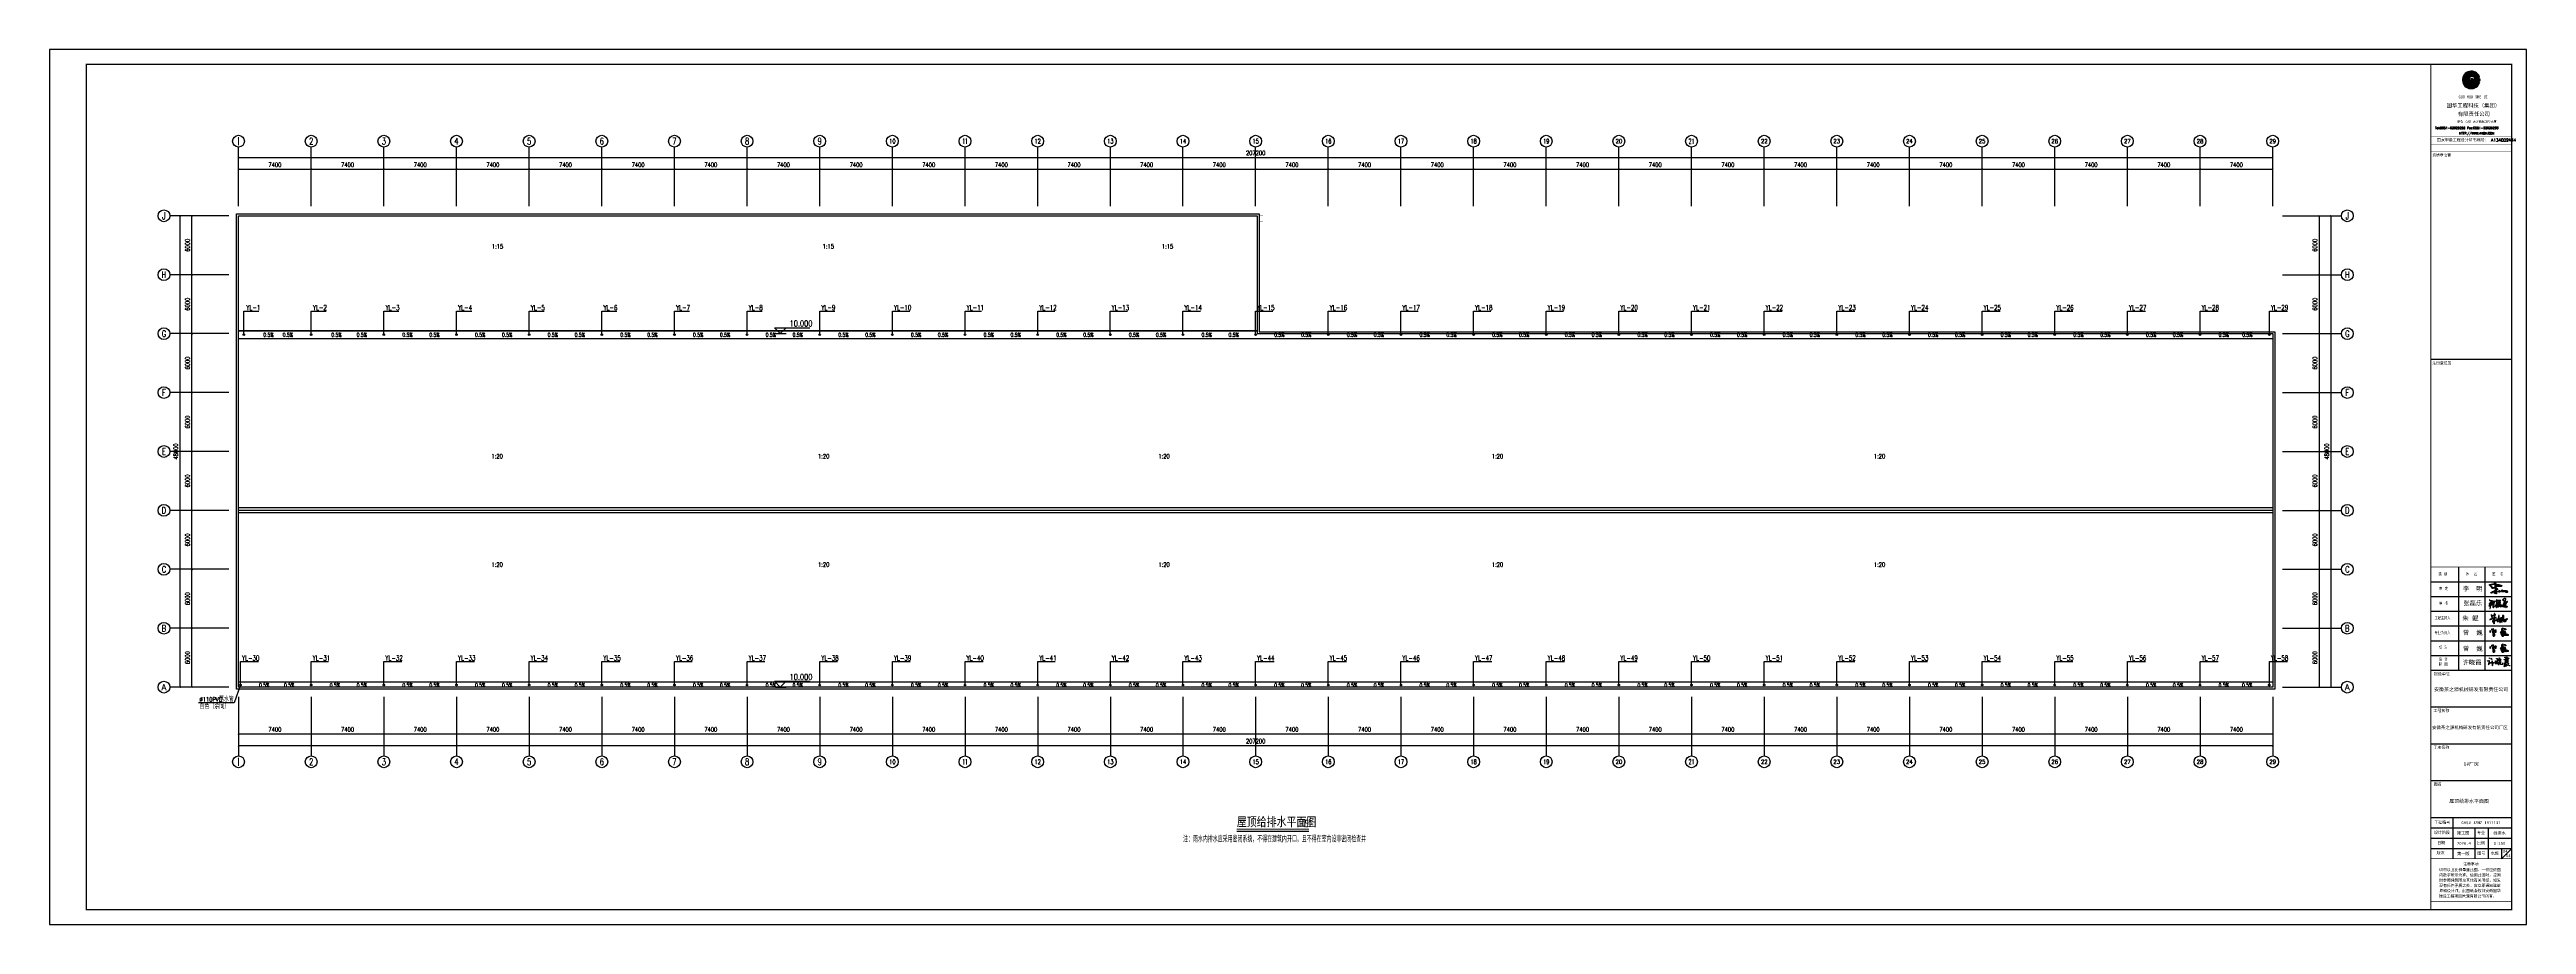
# Model space of a CAD drawing. Extents: x -409572 to -157272, y 600795 to 878326.
# Drawn here: x -409572 to -157272, y 600795 to 689895 of the extents above; entities that cross this region are included whole.
import ezdxf
from ezdxf.enums import TextEntityAlignment as Align

# ---------------------------------------------------------------- set-up
doc = ezdxf.new("R2010")
doc.units = 0
doc.header["$LTSCALE"] = 1000
doc.header["$MEASUREMENT"] = 0
doc.linetypes.add('PHANTOM2', pattern=[1.25, 0.625, -0.125, 0.125, -0.125, 0.125, -0.125])
doc.layers.get('0').update_dxf_attribs({"linetype": 'CONTINUOUS'})
doc.layers.get('DEFPOINTS').update_dxf_attribs({"linetype": 'CONTINUOUS'})
for name, color, linetype in [('1', 1, 'CONTINUOUS'), ('AXIS', 3, 'CONTINUOUS'), ('AXIS_TEXT', 7, 'CONTINUOUS'), ('DIM_ELEV', 3, 'CONTINUOUS'), ('DIM_SYMB', 3, 'CONTINUOUS'), ('DIM_雨水', 3, 'CONTINUOUS'), ('PP-PM-TK', 7, 'CONTINUOUS'), ('PUB_TEXT', 7, 'CONTINUOUS'), ('PUB_TITLE', 4, 'CONTINUOUS'), ('TWT_TEXT', 7, 'CONTINUOUS'), ('VPIPE-雨水', 4, 'PHANTOM2'), ('WIRE-照明', 1, 'CONTINUOUS'), ('签名', 255, 'CONTINUOUS')]:
    doc.layers.add(name, color=color, linetype=linetype)
doc.styles.add('-黑体', font='simhei.ttf', dxfattribs={"width": 0.8})
doc.styles.add('_TCH_AXIS', font='COMPLEX', dxfattribs={"bigfont": 'GBCBIG'})
doc.styles.add('_TCH_DIM', font='SIMPLEX', dxfattribs={"bigfont": 'GBCBIG'})
doc.styles.add('_TCH_LABEL', font='COMPLEX', dxfattribs={"bigfont": 'GBCBIG'})
doc.styles.add('_TWT_SERIAL', font='COMPLEX', dxfattribs={"width": 0.8, "height": 3.5, "bigfont": 'HZTXT'})
doc.styles.add('COMPLEX', font='COMPLEX')
doc.styles.add('DIM_FONT', font='SIMPLEX.shx', dxfattribs={"width": 0.7})
doc.styles.get("Standard").update_dxf_attribs({"font": 'GBENOR', "bigfont": 'GBCBIG'})
doc.styles.add('STY53', font='COMPLEX', dxfattribs={"width": 0.6, "bigfont": 'HZTXT'})
doc.styles.add('STYLE1', font='simhei.ttf', dxfattribs={"width": 0.8})
doc.styles.add('TQ', font='txt.shx', dxfattribs={"width": 0.8, "bigfont": 'hztxt.shx'})
doc.dimstyles.new('DIMN150', dxfattribs={"dimscale": 1.5, "dimtxt": 300, "dimasz": 100, "dimexe": 250, "dimexo": 300, "dimgap": 150, "dimtad": 1, "dimdec": 0, "dimzin": 0, "dimtxsty": 'DIM_FONT', "dimblk": 'ARCHTICK', "dimcen": 0.09, "dimclrt": 7, "dimazin": 3, "dimtfac": 1, "dimtdec": 0, "dimtix": 1, "dimtmove": 0, "dimatfit": 3, "dimtolj": 1, "dimtzin": 0})

# ---------------------------------------------------------------- blocks, each defined once
blk = doc.blocks.new('_AXISO')
blk.add_circle((0, 0), 0.5)
at = {"layer": 'AXIS_TEXT', "style": 'COMPLEX', "width": 1.041667}
blk.add_attdef('A', text='', height=0.56, dxfattribs=at).set_placement((-0.25, -0.28), (0.25, -0.28), align=Align.FIT)
blk = doc.blocks.new('_ARCHTICK')
at = {"color": 0, "linetype": 'BYBLOCK', "const_width": 0.4}
blk.add_lwpolyline([(-0.5, -0.5), (0.5, 0.5)], dxfattribs=at)
blk = doc.blocks.new('*D118')
at = {"layer": 'AXIS', "color": 0}
for p, q in [((-390319, 542750), (-390319, 537875)), ((-183119, 542750), (-183119, 537875)), ((-390319, 538250), (-183119, 538250))]:
    blk.add_line(p, q, dxfattribs=at)
at = {"layer": 'DEFPOINTS', "color": 0}
for p in [(-390319, 543200), (-183119, 543200), (-183119, 538250)]:
    blk.add_point(p, dxfattribs=at)
at = {"layer": 'AXIS', "color": 0, "xscale": 150, "yscale": 150, "zscale": 150, "rotation": 180}
blk.add_blockref('_ARCHTICK', (-390319, 538250), dxfattribs=at)
at = {"layer": 'AXIS', "color": 0, "xscale": 150, "yscale": 150, "zscale": 150}
blk.add_blockref('_ARCHTICK', (-183119, 538250), dxfattribs=at)
at = {"layer": 'AXIS', "color": 7, "insert": (-286719, 538700), "char_height": 450, "attachment_point": 5, "style": 'DIM_FONT'}
blk.add_mtext('\\A1;207200', dxfattribs=at)
blk = doc.blocks.new('*D119')
at = {"layer": 'AXIS', "color": 0}
for p, q in [((-390319, 542750), (-390319, 539075)), ((-382919, 542750), (-382919, 539075)), ((-390319, 539450), (-382919, 539450))]:
    blk.add_line(p, q, dxfattribs=at)
at = {"layer": 'DEFPOINTS', "color": 0}
for p in [(-390319, 543200), (-382919, 543200), (-382919, 539450)]:
    blk.add_point(p, dxfattribs=at)
at = {"layer": 'AXIS', "color": 0, "xscale": 150, "yscale": 150, "zscale": 150, "rotation": 180}
blk.add_blockref('_ARCHTICK', (-390319, 539450), dxfattribs=at)
at = {"layer": 'AXIS', "color": 0, "xscale": 150, "yscale": 150, "zscale": 150}
blk.add_blockref('_ARCHTICK', (-382919, 539450), dxfattribs=at)
at = {"layer": 'AXIS', "color": 7, "insert": (-386619, 539900), "char_height": 450, "attachment_point": 5, "style": 'DIM_FONT'}
blk.add_mtext('\\A1;7400', dxfattribs=at)
blk = doc.blocks.new('*D120')
at = {"layer": 'AXIS', "color": 0}
for p, q in [((-382919, 542750), (-382919, 539075)), ((-375519, 542750), (-375519, 539075)), ((-382919, 539450), (-375519, 539450))]:
    blk.add_line(p, q, dxfattribs=at)
at = {"layer": 'DEFPOINTS', "color": 0}
for p in [(-382919, 543200), (-375519, 543200), (-375519, 539450)]:
    blk.add_point(p, dxfattribs=at)
at = {"layer": 'AXIS', "color": 0, "xscale": 150, "yscale": 150, "zscale": 150, "rotation": 180}
blk.add_blockref('_ARCHTICK', (-382919, 539450), dxfattribs=at)
at = {"layer": 'AXIS', "color": 0, "xscale": 150, "yscale": 150, "zscale": 150}
blk.add_blockref('_ARCHTICK', (-375519, 539450), dxfattribs=at)
at = {"layer": 'AXIS', "color": 7, "insert": (-379219, 539900), "char_height": 450, "attachment_point": 5, "style": 'DIM_FONT'}
blk.add_mtext('\\A1;7400', dxfattribs=at)
blk = doc.blocks.new('*D121')
at = {"layer": 'AXIS', "color": 0}
for p, q in [((-375519, 542750), (-375519, 539075)), ((-368119, 542750), (-368119, 539075)), ((-375519, 539450), (-368119, 539450))]:
    blk.add_line(p, q, dxfattribs=at)
at = {"layer": 'DEFPOINTS', "color": 0}
for p in [(-375519, 543200), (-368119, 543200), (-368119, 539450)]:
    blk.add_point(p, dxfattribs=at)
at = {"layer": 'AXIS', "color": 0, "xscale": 150, "yscale": 150, "zscale": 150, "rotation": 180}
blk.add_blockref('_ARCHTICK', (-375519, 539450), dxfattribs=at)
at = {"layer": 'AXIS', "color": 0, "xscale": 150, "yscale": 150, "zscale": 150}
blk.add_blockref('_ARCHTICK', (-368119, 539450), dxfattribs=at)
at = {"layer": 'AXIS', "color": 7, "insert": (-371819, 539900), "char_height": 450, "attachment_point": 5, "style": 'DIM_FONT'}
blk.add_mtext('\\A1;7400', dxfattribs=at)
blk = doc.blocks.new('*D122')
at = {"layer": 'AXIS', "color": 0}
for p, q in [((-368119, 542750), (-368119, 539075)), ((-360719, 542750), (-360719, 539075)), ((-368119, 539450), (-360719, 539450))]:
    blk.add_line(p, q, dxfattribs=at)
at = {"layer": 'DEFPOINTS', "color": 0}
for p in [(-368119, 543200), (-360719, 543200), (-360719, 539450)]:
    blk.add_point(p, dxfattribs=at)
at = {"layer": 'AXIS', "color": 0, "xscale": 150, "yscale": 150, "zscale": 150, "rotation": 180}
blk.add_blockref('_ARCHTICK', (-368119, 539450), dxfattribs=at)
at = {"layer": 'AXIS', "color": 0, "xscale": 150, "yscale": 150, "zscale": 150}
blk.add_blockref('_ARCHTICK', (-360719, 539450), dxfattribs=at)
at = {"layer": 'AXIS', "color": 7, "insert": (-364419, 539900), "char_height": 450, "attachment_point": 5, "style": 'DIM_FONT'}
blk.add_mtext('\\A1;7400', dxfattribs=at)
blk = doc.blocks.new('*D123')
at = {"layer": 'AXIS', "color": 0}
for p, q in [((-360719, 542750), (-360719, 539075)), ((-353319, 542750), (-353319, 539075)), ((-360719, 539450), (-353319, 539450))]:
    blk.add_line(p, q, dxfattribs=at)
at = {"layer": 'DEFPOINTS', "color": 0}
for p in [(-360719, 543200), (-353319, 543200), (-353319, 539450)]:
    blk.add_point(p, dxfattribs=at)
at = {"layer": 'AXIS', "color": 0, "xscale": 150, "yscale": 150, "zscale": 150, "rotation": 180}
blk.add_blockref('_ARCHTICK', (-360719, 539450), dxfattribs=at)
at = {"layer": 'AXIS', "color": 0, "xscale": 150, "yscale": 150, "zscale": 150}
blk.add_blockref('_ARCHTICK', (-353319, 539450), dxfattribs=at)
at = {"layer": 'AXIS', "color": 7, "insert": (-357019, 539900), "char_height": 450, "attachment_point": 5, "style": 'DIM_FONT'}
blk.add_mtext('\\A1;7400', dxfattribs=at)
blk = doc.blocks.new('*D124')
at = {"layer": 'AXIS', "color": 0}
for p, q in [((-353319, 542750), (-353319, 539075)), ((-345919, 542750), (-345919, 539075)), ((-353319, 539450), (-345919, 539450))]:
    blk.add_line(p, q, dxfattribs=at)
at = {"layer": 'DEFPOINTS', "color": 0}
for p in [(-353319, 543200), (-345919, 543200), (-345919, 539450)]:
    blk.add_point(p, dxfattribs=at)
at = {"layer": 'AXIS', "color": 0, "xscale": 150, "yscale": 150, "zscale": 150, "rotation": 180}
blk.add_blockref('_ARCHTICK', (-353319, 539450), dxfattribs=at)
at = {"layer": 'AXIS', "color": 0, "xscale": 150, "yscale": 150, "zscale": 150}
blk.add_blockref('_ARCHTICK', (-345919, 539450), dxfattribs=at)
at = {"layer": 'AXIS', "color": 7, "insert": (-349619, 539900), "char_height": 450, "attachment_point": 5, "style": 'DIM_FONT'}
blk.add_mtext('\\A1;7400', dxfattribs=at)
blk = doc.blocks.new('*D125')
at = {"layer": 'AXIS', "color": 0}
for p, q in [((-345919, 542750), (-345919, 539075)), ((-338519, 542750), (-338519, 539075)), ((-345919, 539450), (-338519, 539450))]:
    blk.add_line(p, q, dxfattribs=at)
at = {"layer": 'DEFPOINTS', "color": 0}
for p in [(-345919, 543200), (-338519, 543200), (-338519, 539450)]:
    blk.add_point(p, dxfattribs=at)
at = {"layer": 'AXIS', "color": 0, "xscale": 150, "yscale": 150, "zscale": 150, "rotation": 180}
blk.add_blockref('_ARCHTICK', (-345919, 539450), dxfattribs=at)
at = {"layer": 'AXIS', "color": 0, "xscale": 150, "yscale": 150, "zscale": 150}
blk.add_blockref('_ARCHTICK', (-338519, 539450), dxfattribs=at)
at = {"layer": 'AXIS', "color": 7, "insert": (-342219, 539900), "char_height": 450, "attachment_point": 5, "style": 'DIM_FONT'}
blk.add_mtext('\\A1;7400', dxfattribs=at)
blk = doc.blocks.new('*D126')
at = {"layer": 'AXIS', "color": 0}
for p, q in [((-338519, 542750), (-338519, 539075)), ((-331119, 542750), (-331119, 539075)), ((-338519, 539450), (-331119, 539450))]:
    blk.add_line(p, q, dxfattribs=at)
at = {"layer": 'DEFPOINTS', "color": 0}
for p in [(-338519, 543200), (-331119, 543200), (-331119, 539450)]:
    blk.add_point(p, dxfattribs=at)
at = {"layer": 'AXIS', "color": 0, "xscale": 150, "yscale": 150, "zscale": 150, "rotation": 180}
blk.add_blockref('_ARCHTICK', (-338519, 539450), dxfattribs=at)
at = {"layer": 'AXIS', "color": 0, "xscale": 150, "yscale": 150, "zscale": 150}
blk.add_blockref('_ARCHTICK', (-331119, 539450), dxfattribs=at)
at = {"layer": 'AXIS', "color": 7, "insert": (-334819, 539900), "char_height": 450, "attachment_point": 5, "style": 'DIM_FONT'}
blk.add_mtext('\\A1;7400', dxfattribs=at)
blk = doc.blocks.new('*D127')
at = {"layer": 'AXIS', "color": 0}
for p, q in [((-331119, 542750), (-331119, 539075)), ((-323719, 542750), (-323719, 539075)), ((-331119, 539450), (-323719, 539450))]:
    blk.add_line(p, q, dxfattribs=at)
at = {"layer": 'DEFPOINTS', "color": 0}
for p in [(-331119, 543200), (-323719, 543200), (-323719, 539450)]:
    blk.add_point(p, dxfattribs=at)
at = {"layer": 'AXIS', "color": 0, "xscale": 150, "yscale": 150, "zscale": 150, "rotation": 180}
blk.add_blockref('_ARCHTICK', (-331119, 539450), dxfattribs=at)
at = {"layer": 'AXIS', "color": 0, "xscale": 150, "yscale": 150, "zscale": 150}
blk.add_blockref('_ARCHTICK', (-323719, 539450), dxfattribs=at)
at = {"layer": 'AXIS', "color": 7, "insert": (-327419, 539900), "char_height": 450, "attachment_point": 5, "style": 'DIM_FONT'}
blk.add_mtext('\\A1;7400', dxfattribs=at)
blk = doc.blocks.new('*D128')
at = {"layer": 'AXIS', "color": 0}
for p, q in [((-323719, 542750), (-323719, 539075)), ((-316319, 542750), (-316319, 539075)), ((-323719, 539450), (-316319, 539450))]:
    blk.add_line(p, q, dxfattribs=at)
at = {"layer": 'DEFPOINTS', "color": 0}
for p in [(-323719, 543200), (-316319, 543200), (-316319, 539450)]:
    blk.add_point(p, dxfattribs=at)
at = {"layer": 'AXIS', "color": 0, "xscale": 150, "yscale": 150, "zscale": 150, "rotation": 180}
blk.add_blockref('_ARCHTICK', (-323719, 539450), dxfattribs=at)
at = {"layer": 'AXIS', "color": 0, "xscale": 150, "yscale": 150, "zscale": 150}
blk.add_blockref('_ARCHTICK', (-316319, 539450), dxfattribs=at)
at = {"layer": 'AXIS', "color": 7, "insert": (-320019, 539900), "char_height": 450, "attachment_point": 5, "style": 'DIM_FONT'}
blk.add_mtext('\\A1;7400', dxfattribs=at)
blk = doc.blocks.new('*D129')
at = {"layer": 'AXIS', "color": 0}
for p, q in [((-316319, 542750), (-316319, 539075)), ((-308919, 542750), (-308919, 539075)), ((-316319, 539450), (-308919, 539450))]:
    blk.add_line(p, q, dxfattribs=at)
at = {"layer": 'DEFPOINTS', "color": 0}
for p in [(-316319, 543200), (-308919, 543200), (-308919, 539450)]:
    blk.add_point(p, dxfattribs=at)
at = {"layer": 'AXIS', "color": 0, "xscale": 150, "yscale": 150, "zscale": 150, "rotation": 180}
blk.add_blockref('_ARCHTICK', (-316319, 539450), dxfattribs=at)
at = {"layer": 'AXIS', "color": 0, "xscale": 150, "yscale": 150, "zscale": 150}
blk.add_blockref('_ARCHTICK', (-308919, 539450), dxfattribs=at)
at = {"layer": 'AXIS', "color": 7, "insert": (-312619, 539900), "char_height": 450, "attachment_point": 5, "style": 'DIM_FONT'}
blk.add_mtext('\\A1;7400', dxfattribs=at)
blk = doc.blocks.new('*D130')
at = {"layer": 'AXIS', "color": 0}
for p, q in [((-308919, 542750), (-308919, 539075)), ((-301519, 542750), (-301519, 539075)), ((-308919, 539450), (-301519, 539450))]:
    blk.add_line(p, q, dxfattribs=at)
at = {"layer": 'DEFPOINTS', "color": 0}
for p in [(-308919, 543200), (-301519, 543200), (-301519, 539450)]:
    blk.add_point(p, dxfattribs=at)
at = {"layer": 'AXIS', "color": 0, "xscale": 150, "yscale": 150, "zscale": 150, "rotation": 180}
blk.add_blockref('_ARCHTICK', (-308919, 539450), dxfattribs=at)
at = {"layer": 'AXIS', "color": 0, "xscale": 150, "yscale": 150, "zscale": 150}
blk.add_blockref('_ARCHTICK', (-301519, 539450), dxfattribs=at)
at = {"layer": 'AXIS', "color": 7, "insert": (-305219, 539900), "char_height": 450, "attachment_point": 5, "style": 'DIM_FONT'}
blk.add_mtext('\\A1;7400', dxfattribs=at)
blk = doc.blocks.new('*D131')
at = {"layer": 'AXIS', "color": 0}
for p, q in [((-301519, 542750), (-301519, 539075)), ((-294119, 542750), (-294119, 539075)), ((-301519, 539450), (-294119, 539450))]:
    blk.add_line(p, q, dxfattribs=at)
at = {"layer": 'DEFPOINTS', "color": 0}
for p in [(-301519, 543200), (-294119, 543200), (-294119, 539450)]:
    blk.add_point(p, dxfattribs=at)
at = {"layer": 'AXIS', "color": 0, "xscale": 150, "yscale": 150, "zscale": 150, "rotation": 180}
blk.add_blockref('_ARCHTICK', (-301519, 539450), dxfattribs=at)
at = {"layer": 'AXIS', "color": 0, "xscale": 150, "yscale": 150, "zscale": 150}
blk.add_blockref('_ARCHTICK', (-294119, 539450), dxfattribs=at)
at = {"layer": 'AXIS', "color": 7, "insert": (-297819, 539900), "char_height": 450, "attachment_point": 5, "style": 'DIM_FONT'}
blk.add_mtext('\\A1;7400', dxfattribs=at)
blk = doc.blocks.new('*D132')
at = {"layer": 'AXIS', "color": 0}
for p, q in [((-294119, 542750), (-294119, 539075)), ((-286719, 542750), (-286719, 539075)), ((-294119, 539450), (-286719, 539450))]:
    blk.add_line(p, q, dxfattribs=at)
at = {"layer": 'DEFPOINTS', "color": 0}
for p in [(-294119, 543200), (-286719, 543200), (-286719, 539450)]:
    blk.add_point(p, dxfattribs=at)
at = {"layer": 'AXIS', "color": 0, "xscale": 150, "yscale": 150, "zscale": 150, "rotation": 180}
blk.add_blockref('_ARCHTICK', (-294119, 539450), dxfattribs=at)
at = {"layer": 'AXIS', "color": 0, "xscale": 150, "yscale": 150, "zscale": 150}
blk.add_blockref('_ARCHTICK', (-286719, 539450), dxfattribs=at)
at = {"layer": 'AXIS', "color": 7, "insert": (-290419, 539900), "char_height": 450, "attachment_point": 5, "style": 'DIM_FONT'}
blk.add_mtext('\\A1;7400', dxfattribs=at)
blk = doc.blocks.new('*D133')
at = {"layer": 'AXIS', "color": 0}
for p, q in [((-286719, 542750), (-286719, 539075)), ((-279319, 542750), (-279319, 539075)), ((-286719, 539450), (-279319, 539450))]:
    blk.add_line(p, q, dxfattribs=at)
at = {"layer": 'DEFPOINTS', "color": 0}
for p in [(-286719, 543200), (-279319, 543200), (-279319, 539450)]:
    blk.add_point(p, dxfattribs=at)
at = {"layer": 'AXIS', "color": 0, "xscale": 150, "yscale": 150, "zscale": 150, "rotation": 180}
blk.add_blockref('_ARCHTICK', (-286719, 539450), dxfattribs=at)
at = {"layer": 'AXIS', "color": 0, "xscale": 150, "yscale": 150, "zscale": 150}
blk.add_blockref('_ARCHTICK', (-279319, 539450), dxfattribs=at)
at = {"layer": 'AXIS', "color": 7, "insert": (-283019, 539900), "char_height": 450, "attachment_point": 5, "style": 'DIM_FONT'}
blk.add_mtext('\\A1;7400', dxfattribs=at)
blk = doc.blocks.new('*D134')
at = {"layer": 'AXIS', "color": 0}
for p, q in [((-279319, 542750), (-279319, 539075)), ((-271919, 542750), (-271919, 539075)), ((-279319, 539450), (-271919, 539450))]:
    blk.add_line(p, q, dxfattribs=at)
at = {"layer": 'DEFPOINTS', "color": 0}
for p in [(-279319, 543200), (-271919, 543200), (-271919, 539450)]:
    blk.add_point(p, dxfattribs=at)
at = {"layer": 'AXIS', "color": 0, "xscale": 150, "yscale": 150, "zscale": 150, "rotation": 180}
blk.add_blockref('_ARCHTICK', (-279319, 539450), dxfattribs=at)
at = {"layer": 'AXIS', "color": 0, "xscale": 150, "yscale": 150, "zscale": 150}
blk.add_blockref('_ARCHTICK', (-271919, 539450), dxfattribs=at)
at = {"layer": 'AXIS', "color": 7, "insert": (-275619, 539900), "char_height": 450, "attachment_point": 5, "style": 'DIM_FONT'}
blk.add_mtext('\\A1;7400', dxfattribs=at)
blk = doc.blocks.new('*D135')
at = {"layer": 'AXIS', "color": 0}
for p, q in [((-271919, 542750), (-271919, 539075)), ((-264519, 542750), (-264519, 539075)), ((-271919, 539450), (-264519, 539450))]:
    blk.add_line(p, q, dxfattribs=at)
at = {"layer": 'DEFPOINTS', "color": 0}
for p in [(-271919, 543200), (-264519, 543200), (-264519, 539450)]:
    blk.add_point(p, dxfattribs=at)
at = {"layer": 'AXIS', "color": 0, "xscale": 150, "yscale": 150, "zscale": 150, "rotation": 180}
blk.add_blockref('_ARCHTICK', (-271919, 539450), dxfattribs=at)
at = {"layer": 'AXIS', "color": 0, "xscale": 150, "yscale": 150, "zscale": 150}
blk.add_blockref('_ARCHTICK', (-264519, 539450), dxfattribs=at)
at = {"layer": 'AXIS', "color": 7, "insert": (-268219, 539900), "char_height": 450, "attachment_point": 5, "style": 'DIM_FONT'}
blk.add_mtext('\\A1;7400', dxfattribs=at)
blk = doc.blocks.new('*D136')
at = {"layer": 'AXIS', "color": 0}
for p, q in [((-264519, 542750), (-264519, 539075)), ((-257119, 542750), (-257119, 539075)), ((-264519, 539450), (-257119, 539450))]:
    blk.add_line(p, q, dxfattribs=at)
at = {"layer": 'DEFPOINTS', "color": 0}
for p in [(-264519, 543200), (-257119, 543200), (-257119, 539450)]:
    blk.add_point(p, dxfattribs=at)
at = {"layer": 'AXIS', "color": 0, "xscale": 150, "yscale": 150, "zscale": 150, "rotation": 180}
blk.add_blockref('_ARCHTICK', (-264519, 539450), dxfattribs=at)
at = {"layer": 'AXIS', "color": 0, "xscale": 150, "yscale": 150, "zscale": 150}
blk.add_blockref('_ARCHTICK', (-257119, 539450), dxfattribs=at)
at = {"layer": 'AXIS', "color": 7, "insert": (-260819, 539900), "char_height": 450, "attachment_point": 5, "style": 'DIM_FONT'}
blk.add_mtext('\\A1;7400', dxfattribs=at)
blk = doc.blocks.new('*D137')
at = {"layer": 'AXIS', "color": 0}
for p, q in [((-257119, 542750), (-257119, 539075)), ((-249719, 542750), (-249719, 539075)), ((-257119, 539450), (-249719, 539450))]:
    blk.add_line(p, q, dxfattribs=at)
at = {"layer": 'DEFPOINTS', "color": 0}
for p in [(-257119, 543200), (-249719, 543200), (-249719, 539450)]:
    blk.add_point(p, dxfattribs=at)
at = {"layer": 'AXIS', "color": 0, "xscale": 150, "yscale": 150, "zscale": 150, "rotation": 180}
blk.add_blockref('_ARCHTICK', (-257119, 539450), dxfattribs=at)
at = {"layer": 'AXIS', "color": 0, "xscale": 150, "yscale": 150, "zscale": 150}
blk.add_blockref('_ARCHTICK', (-249719, 539450), dxfattribs=at)
at = {"layer": 'AXIS', "color": 7, "insert": (-253419, 539900), "char_height": 450, "attachment_point": 5, "style": 'DIM_FONT'}
blk.add_mtext('\\A1;7400', dxfattribs=at)
blk = doc.blocks.new('*D138')
at = {"layer": 'AXIS', "color": 0}
for p, q in [((-249719, 542750), (-249719, 539075)), ((-242319, 542750), (-242319, 539075)), ((-249719, 539450), (-242319, 539450))]:
    blk.add_line(p, q, dxfattribs=at)
at = {"layer": 'DEFPOINTS', "color": 0}
for p in [(-249719, 543200), (-242319, 543200), (-242319, 539450)]:
    blk.add_point(p, dxfattribs=at)
at = {"layer": 'AXIS', "color": 0, "xscale": 150, "yscale": 150, "zscale": 150, "rotation": 180}
blk.add_blockref('_ARCHTICK', (-249719, 539450), dxfattribs=at)
at = {"layer": 'AXIS', "color": 0, "xscale": 150, "yscale": 150, "zscale": 150}
blk.add_blockref('_ARCHTICK', (-242319, 539450), dxfattribs=at)
at = {"layer": 'AXIS', "color": 7, "insert": (-246019, 539900), "char_height": 450, "attachment_point": 5, "style": 'DIM_FONT'}
blk.add_mtext('\\A1;7400', dxfattribs=at)
blk = doc.blocks.new('*D139')
at = {"layer": 'AXIS', "color": 0}
for p, q in [((-242319, 542750), (-242319, 539075)), ((-234919, 542750), (-234919, 539075)), ((-242319, 539450), (-234919, 539450))]:
    blk.add_line(p, q, dxfattribs=at)
at = {"layer": 'DEFPOINTS', "color": 0}
for p in [(-242319, 543200), (-234919, 543200), (-234919, 539450)]:
    blk.add_point(p, dxfattribs=at)
at = {"layer": 'AXIS', "color": 0, "xscale": 150, "yscale": 150, "zscale": 150, "rotation": 180}
blk.add_blockref('_ARCHTICK', (-242319, 539450), dxfattribs=at)
at = {"layer": 'AXIS', "color": 0, "xscale": 150, "yscale": 150, "zscale": 150}
blk.add_blockref('_ARCHTICK', (-234919, 539450), dxfattribs=at)
at = {"layer": 'AXIS', "color": 7, "insert": (-238619, 539900), "char_height": 450, "attachment_point": 5, "style": 'DIM_FONT'}
blk.add_mtext('\\A1;7400', dxfattribs=at)
blk = doc.blocks.new('*D140')
at = {"layer": 'AXIS', "color": 0}
for p, q in [((-234919, 542750), (-234919, 539075)), ((-227519, 542750), (-227519, 539075)), ((-234919, 539450), (-227519, 539450))]:
    blk.add_line(p, q, dxfattribs=at)
at = {"layer": 'DEFPOINTS', "color": 0}
for p in [(-234919, 543200), (-227519, 543200), (-227519, 539450)]:
    blk.add_point(p, dxfattribs=at)
at = {"layer": 'AXIS', "color": 0, "xscale": 150, "yscale": 150, "zscale": 150, "rotation": 180}
blk.add_blockref('_ARCHTICK', (-234919, 539450), dxfattribs=at)
at = {"layer": 'AXIS', "color": 0, "xscale": 150, "yscale": 150, "zscale": 150}
blk.add_blockref('_ARCHTICK', (-227519, 539450), dxfattribs=at)
at = {"layer": 'AXIS', "color": 7, "insert": (-231219, 539900), "char_height": 450, "attachment_point": 5, "style": 'DIM_FONT'}
blk.add_mtext('\\A1;7400', dxfattribs=at)
blk = doc.blocks.new('*D141')
at = {"layer": 'AXIS', "color": 0}
for p, q in [((-227519, 542750), (-227519, 539075)), ((-220119, 542750), (-220119, 539075)), ((-227519, 539450), (-220119, 539450))]:
    blk.add_line(p, q, dxfattribs=at)
at = {"layer": 'DEFPOINTS', "color": 0}
for p in [(-227519, 543200), (-220119, 543200), (-220119, 539450)]:
    blk.add_point(p, dxfattribs=at)
at = {"layer": 'AXIS', "color": 0, "xscale": 150, "yscale": 150, "zscale": 150, "rotation": 180}
blk.add_blockref('_ARCHTICK', (-227519, 539450), dxfattribs=at)
at = {"layer": 'AXIS', "color": 0, "xscale": 150, "yscale": 150, "zscale": 150}
blk.add_blockref('_ARCHTICK', (-220119, 539450), dxfattribs=at)
at = {"layer": 'AXIS', "color": 7, "insert": (-223819, 539900), "char_height": 450, "attachment_point": 5, "style": 'DIM_FONT'}
blk.add_mtext('\\A1;7400', dxfattribs=at)
blk = doc.blocks.new('*D142')
at = {"layer": 'AXIS', "color": 0}
for p, q in [((-220119, 542750), (-220119, 539075)), ((-212719, 542750), (-212719, 539075)), ((-220119, 539450), (-212719, 539450))]:
    blk.add_line(p, q, dxfattribs=at)
at = {"layer": 'DEFPOINTS', "color": 0}
for p in [(-220119, 543200), (-212719, 543200), (-212719, 539450)]:
    blk.add_point(p, dxfattribs=at)
at = {"layer": 'AXIS', "color": 0, "xscale": 150, "yscale": 150, "zscale": 150, "rotation": 180}
blk.add_blockref('_ARCHTICK', (-220119, 539450), dxfattribs=at)
at = {"layer": 'AXIS', "color": 0, "xscale": 150, "yscale": 150, "zscale": 150}
blk.add_blockref('_ARCHTICK', (-212719, 539450), dxfattribs=at)
at = {"layer": 'AXIS', "color": 7, "insert": (-216419, 539900), "char_height": 450, "attachment_point": 5, "style": 'DIM_FONT'}
blk.add_mtext('\\A1;7400', dxfattribs=at)
blk = doc.blocks.new('*D143')
at = {"layer": 'AXIS', "color": 0}
for p, q in [((-212719, 542750), (-212719, 539075)), ((-205319, 542750), (-205319, 539075)), ((-212719, 539450), (-205319, 539450))]:
    blk.add_line(p, q, dxfattribs=at)
at = {"layer": 'DEFPOINTS', "color": 0}
for p in [(-212719, 543200), (-205319, 543200), (-205319, 539450)]:
    blk.add_point(p, dxfattribs=at)
at = {"layer": 'AXIS', "color": 0, "xscale": 150, "yscale": 150, "zscale": 150, "rotation": 180}
blk.add_blockref('_ARCHTICK', (-212719, 539450), dxfattribs=at)
at = {"layer": 'AXIS', "color": 0, "xscale": 150, "yscale": 150, "zscale": 150}
blk.add_blockref('_ARCHTICK', (-205319, 539450), dxfattribs=at)
at = {"layer": 'AXIS', "color": 7, "insert": (-209019, 539900), "char_height": 450, "attachment_point": 5, "style": 'DIM_FONT'}
blk.add_mtext('\\A1;7400', dxfattribs=at)
blk = doc.blocks.new('*D144')
at = {"layer": 'AXIS', "color": 0}
for p, q in [((-205319, 542750), (-205319, 539075)), ((-197919, 542750), (-197919, 539075)), ((-205319, 539450), (-197919, 539450))]:
    blk.add_line(p, q, dxfattribs=at)
at = {"layer": 'DEFPOINTS', "color": 0}
for p in [(-205319, 543200), (-197919, 543200), (-197919, 539450)]:
    blk.add_point(p, dxfattribs=at)
at = {"layer": 'AXIS', "color": 0, "xscale": 150, "yscale": 150, "zscale": 150, "rotation": 180}
blk.add_blockref('_ARCHTICK', (-205319, 539450), dxfattribs=at)
at = {"layer": 'AXIS', "color": 0, "xscale": 150, "yscale": 150, "zscale": 150}
blk.add_blockref('_ARCHTICK', (-197919, 539450), dxfattribs=at)
at = {"layer": 'AXIS', "color": 7, "insert": (-201619, 539900), "char_height": 450, "attachment_point": 5, "style": 'DIM_FONT'}
blk.add_mtext('\\A1;7400', dxfattribs=at)
blk = doc.blocks.new('*D145')
at = {"layer": 'AXIS', "color": 0}
for p, q in [((-197919, 542750), (-197919, 539075)), ((-190519, 542750), (-190519, 539075)), ((-197919, 539450), (-190519, 539450))]:
    blk.add_line(p, q, dxfattribs=at)
at = {"layer": 'DEFPOINTS', "color": 0}
for p in [(-197919, 543200), (-190519, 543200), (-190519, 539450)]:
    blk.add_point(p, dxfattribs=at)
at = {"layer": 'AXIS', "color": 0, "xscale": 150, "yscale": 150, "zscale": 150, "rotation": 180}
blk.add_blockref('_ARCHTICK', (-197919, 539450), dxfattribs=at)
at = {"layer": 'AXIS', "color": 0, "xscale": 150, "yscale": 150, "zscale": 150}
blk.add_blockref('_ARCHTICK', (-190519, 539450), dxfattribs=at)
at = {"layer": 'AXIS', "color": 7, "insert": (-194219, 539900), "char_height": 450, "attachment_point": 5, "style": 'DIM_FONT'}
blk.add_mtext('\\A1;7400', dxfattribs=at)
blk = doc.blocks.new('*D146')
at = {"layer": 'AXIS', "color": 0}
for p, q in [((-190519, 542750), (-190519, 539075)), ((-183119, 542750), (-183119, 539075)), ((-190519, 539450), (-183119, 539450))]:
    blk.add_line(p, q, dxfattribs=at)
at = {"layer": 'DEFPOINTS', "color": 0}
for p in [(-190519, 543200), (-183119, 543200), (-183119, 539450)]:
    blk.add_point(p, dxfattribs=at)
at = {"layer": 'AXIS', "color": 0, "xscale": 150, "yscale": 150, "zscale": 150, "rotation": 180}
blk.add_blockref('_ARCHTICK', (-190519, 539450), dxfattribs=at)
at = {"layer": 'AXIS', "color": 0, "xscale": 150, "yscale": 150, "zscale": 150}
blk.add_blockref('_ARCHTICK', (-183119, 539450), dxfattribs=at)
at = {"layer": 'AXIS', "color": 7, "insert": (-186819, 539900), "char_height": 450, "attachment_point": 5, "style": 'DIM_FONT'}
blk.add_mtext('\\A1;7400', dxfattribs=at)
blk = doc.blocks.new('*D147')
at = {"layer": 'AXIS', "color": 0}
for p, q in [((-181669, 592200), (-176794, 592200)), ((-177169, 544200), (-177169, 592200)), ((-181669, 544200), (-176794, 544200))]:
    blk.add_line(p, q, dxfattribs=at)
at = {"layer": 'DEFPOINTS', "color": 0}
for p in [(-182119, 592200), (-177169, 592200), (-182119, 544200)]:
    blk.add_point(p, dxfattribs=at)
at = {"layer": 'AXIS', "color": 0, "xscale": 150, "yscale": 150, "zscale": 150}
for p, rotation in [((-177169, 592200), 90), ((-177169, 544200), 270)]:
    blk.add_blockref('_ARCHTICK', p, dxfattribs=dict(at, rotation=rotation))
at = {"layer": 'AXIS', "color": 7, "insert": (-177619, 568200), "char_height": 450, "attachment_point": 5, "rotation": 90, "style": 'DIM_FONT'}
blk.add_mtext('\\A1;48000', dxfattribs=at)
blk = doc.blocks.new('*D148')
at = {"layer": 'AXIS', "color": 0}
for p, q in [((-181669, 550200), (-177994, 550200)), ((-178369, 544200), (-178369, 550200)), ((-181669, 544200), (-177994, 544200))]:
    blk.add_line(p, q, dxfattribs=at)
at = {"layer": 'DEFPOINTS', "color": 0}
for p in [(-182119, 550200), (-178369, 550200), (-182119, 544200)]:
    blk.add_point(p, dxfattribs=at)
at = {"layer": 'AXIS', "color": 0, "xscale": 150, "yscale": 150, "zscale": 150}
for p, rotation in [((-178369, 550200), 90), ((-178369, 544200), 270)]:
    blk.add_blockref('_ARCHTICK', p, dxfattribs=dict(at, rotation=rotation))
at = {"layer": 'AXIS', "color": 7, "insert": (-178819, 547200), "char_height": 450, "attachment_point": 5, "rotation": 90, "style": 'DIM_FONT'}
blk.add_mtext('\\A1;6000', dxfattribs=at)
blk = doc.blocks.new('*D149')
at = {"layer": 'AXIS', "color": 0}
for p, q in [((-181669, 556200), (-177994, 556200)), ((-178369, 550200), (-178369, 556200)), ((-181669, 550200), (-177994, 550200))]:
    blk.add_line(p, q, dxfattribs=at)
at = {"layer": 'DEFPOINTS', "color": 0}
for p in [(-182119, 556200), (-178369, 556200), (-182119, 550200)]:
    blk.add_point(p, dxfattribs=at)
at = {"layer": 'AXIS', "color": 0, "xscale": 150, "yscale": 150, "zscale": 150}
for p, rotation in [((-178369, 556200), 90), ((-178369, 550200), 270)]:
    blk.add_blockref('_ARCHTICK', p, dxfattribs=dict(at, rotation=rotation))
at = {"layer": 'AXIS', "color": 7, "insert": (-178819, 553200), "char_height": 450, "attachment_point": 5, "rotation": 90, "style": 'DIM_FONT'}
blk.add_mtext('\\A1;6000', dxfattribs=at)
blk = doc.blocks.new('*D150')
at = {"layer": 'AXIS', "color": 0}
for p, q in [((-181669, 562200), (-177994, 562200)), ((-178369, 556200), (-178369, 562200)), ((-181669, 556200), (-177994, 556200))]:
    blk.add_line(p, q, dxfattribs=at)
at = {"layer": 'DEFPOINTS', "color": 0}
for p in [(-182119, 562200), (-178369, 562200), (-182119, 556200)]:
    blk.add_point(p, dxfattribs=at)
at = {"layer": 'AXIS', "color": 0, "xscale": 150, "yscale": 150, "zscale": 150}
for p, rotation in [((-178369, 562200), 90), ((-178369, 556200), 270)]:
    blk.add_blockref('_ARCHTICK', p, dxfattribs=dict(at, rotation=rotation))
at = {"layer": 'AXIS', "color": 7, "insert": (-178819, 559200), "char_height": 450, "attachment_point": 5, "rotation": 90, "style": 'DIM_FONT'}
blk.add_mtext('\\A1;6000', dxfattribs=at)
blk = doc.blocks.new('*D151')
at = {"layer": 'AXIS', "color": 0}
for p, q in [((-181669, 568200), (-177994, 568200)), ((-178369, 562200), (-178369, 568200)), ((-181669, 562200), (-177994, 562200))]:
    blk.add_line(p, q, dxfattribs=at)
at = {"layer": 'DEFPOINTS', "color": 0}
for p in [(-182119, 568200), (-178369, 568200), (-182119, 562200)]:
    blk.add_point(p, dxfattribs=at)
at = {"layer": 'AXIS', "color": 0, "xscale": 150, "yscale": 150, "zscale": 150}
for p, rotation in [((-178369, 568200), 90), ((-178369, 562200), 270)]:
    blk.add_blockref('_ARCHTICK', p, dxfattribs=dict(at, rotation=rotation))
at = {"layer": 'AXIS', "color": 7, "insert": (-178819, 565200), "char_height": 450, "attachment_point": 5, "rotation": 90, "style": 'DIM_FONT'}
blk.add_mtext('\\A1;6000', dxfattribs=at)
blk = doc.blocks.new('*D152')
at = {"layer": 'AXIS', "color": 0}
for p, q in [((-181669, 574200), (-177994, 574200)), ((-178369, 568200), (-178369, 574200)), ((-181669, 568200), (-177994, 568200))]:
    blk.add_line(p, q, dxfattribs=at)
at = {"layer": 'DEFPOINTS', "color": 0}
for p in [(-182119, 574200), (-178369, 574200), (-182119, 568200)]:
    blk.add_point(p, dxfattribs=at)
at = {"layer": 'AXIS', "color": 0, "xscale": 150, "yscale": 150, "zscale": 150}
for p, rotation in [((-178369, 574200), 90), ((-178369, 568200), 270)]:
    blk.add_blockref('_ARCHTICK', p, dxfattribs=dict(at, rotation=rotation))
at = {"layer": 'AXIS', "color": 7, "insert": (-178819, 571200), "char_height": 450, "attachment_point": 5, "rotation": 90, "style": 'DIM_FONT'}
blk.add_mtext('\\A1;6000', dxfattribs=at)
blk = doc.blocks.new('*D153')
at = {"layer": 'AXIS', "color": 0}
for p, q in [((-181669, 580200), (-177994, 580200)), ((-178369, 574200), (-178369, 580200)), ((-181669, 574200), (-177994, 574200))]:
    blk.add_line(p, q, dxfattribs=at)
at = {"layer": 'DEFPOINTS', "color": 0}
for p in [(-182119, 580200), (-178369, 580200), (-182119, 574200)]:
    blk.add_point(p, dxfattribs=at)
at = {"layer": 'AXIS', "color": 0, "xscale": 150, "yscale": 150, "zscale": 150}
for p, rotation in [((-178369, 580200), 90), ((-178369, 574200), 270)]:
    blk.add_blockref('_ARCHTICK', p, dxfattribs=dict(at, rotation=rotation))
at = {"layer": 'AXIS', "color": 7, "insert": (-178819, 577200), "char_height": 450, "attachment_point": 5, "rotation": 90, "style": 'DIM_FONT'}
blk.add_mtext('\\A1;6000', dxfattribs=at)
blk = doc.blocks.new('*D154')
at = {"layer": 'AXIS', "color": 0}
for p, q in [((-181669, 586200), (-177994, 586200)), ((-178369, 580200), (-178369, 586200)), ((-181669, 580200), (-177994, 580200))]:
    blk.add_line(p, q, dxfattribs=at)
at = {"layer": 'DEFPOINTS', "color": 0}
for p in [(-182119, 586200), (-178369, 586200), (-182119, 580200)]:
    blk.add_point(p, dxfattribs=at)
at = {"layer": 'AXIS', "color": 0, "xscale": 150, "yscale": 150, "zscale": 150}
for p, rotation in [((-178369, 586200), 90), ((-178369, 580200), 270)]:
    blk.add_blockref('_ARCHTICK', p, dxfattribs=dict(at, rotation=rotation))
at = {"layer": 'AXIS', "color": 7, "insert": (-178819, 583200), "char_height": 450, "attachment_point": 5, "rotation": 90, "style": 'DIM_FONT'}
blk.add_mtext('\\A1;6000', dxfattribs=at)
blk = doc.blocks.new('*D155')
at = {"layer": 'AXIS', "color": 0}
for p, q in [((-181669, 592200), (-177994, 592200)), ((-178369, 586200), (-178369, 592200)), ((-181669, 586200), (-177994, 586200))]:
    blk.add_line(p, q, dxfattribs=at)
at = {"layer": 'DEFPOINTS', "color": 0}
for p in [(-182119, 592200), (-178369, 592200), (-182119, 586200)]:
    blk.add_point(p, dxfattribs=at)
at = {"layer": 'AXIS', "color": 0, "xscale": 150, "yscale": 150, "zscale": 150}
for p, rotation in [((-178369, 592200), 90), ((-178369, 586200), 270)]:
    blk.add_blockref('_ARCHTICK', p, dxfattribs=dict(at, rotation=rotation))
at = {"layer": 'AXIS', "color": 7, "insert": (-178819, 589200), "char_height": 450, "attachment_point": 5, "rotation": 90, "style": 'DIM_FONT'}
blk.add_mtext('\\A1;6000', dxfattribs=at)
blk = doc.blocks.new('*D156')
at = {"layer": 'AXIS', "color": 0}
for p, q in [((-391769, 592200), (-396644, 592200)), ((-396269, 544200), (-396269, 592200)), ((-391769, 544200), (-396644, 544200))]:
    blk.add_line(p, q, dxfattribs=at)
at = {"layer": 'DEFPOINTS', "color": 0}
for p in [(-396269, 592200), (-391319, 592200), (-391319, 544200)]:
    blk.add_point(p, dxfattribs=at)
at = {"layer": 'AXIS', "color": 0, "xscale": 150, "yscale": 150, "zscale": 150}
for p, rotation in [((-396269, 592200), 90), ((-396269, 544200), 270)]:
    blk.add_blockref('_ARCHTICK', p, dxfattribs=dict(at, rotation=rotation))
at = {"layer": 'AXIS', "color": 7, "insert": (-396719, 568200), "char_height": 450, "attachment_point": 5, "rotation": 90, "style": 'DIM_FONT'}
blk.add_mtext('\\A1;48000', dxfattribs=at)
blk = doc.blocks.new('*D157')
at = {"layer": 'AXIS', "color": 0}
for p, q in [((-391769, 550200), (-395444, 550200)), ((-395069, 544200), (-395069, 550200)), ((-391769, 544200), (-395444, 544200))]:
    blk.add_line(p, q, dxfattribs=at)
at = {"layer": 'DEFPOINTS', "color": 0}
for p in [(-395069, 550200), (-391319, 550200), (-391319, 544200)]:
    blk.add_point(p, dxfattribs=at)
at = {"layer": 'AXIS', "color": 0, "xscale": 150, "yscale": 150, "zscale": 150}
for p, rotation in [((-395069, 550200), 90), ((-395069, 544200), 270)]:
    blk.add_blockref('_ARCHTICK', p, dxfattribs=dict(at, rotation=rotation))
at = {"layer": 'AXIS', "color": 7, "insert": (-395519, 547200), "char_height": 450, "attachment_point": 5, "rotation": 90, "style": 'DIM_FONT'}
blk.add_mtext('\\A1;6000', dxfattribs=at)
blk = doc.blocks.new('*D158')
at = {"layer": 'AXIS', "color": 0}
for p, q in [((-391769, 556200), (-395444, 556200)), ((-395069, 550200), (-395069, 556200)), ((-391769, 550200), (-395444, 550200))]:
    blk.add_line(p, q, dxfattribs=at)
at = {"layer": 'DEFPOINTS', "color": 0}
for p in [(-395069, 556200), (-391319, 556200), (-391319, 550200)]:
    blk.add_point(p, dxfattribs=at)
at = {"layer": 'AXIS', "color": 0, "xscale": 150, "yscale": 150, "zscale": 150}
for p, rotation in [((-395069, 556200), 90), ((-395069, 550200), 270)]:
    blk.add_blockref('_ARCHTICK', p, dxfattribs=dict(at, rotation=rotation))
at = {"layer": 'AXIS', "color": 7, "insert": (-395519, 553200), "char_height": 450, "attachment_point": 5, "rotation": 90, "style": 'DIM_FONT'}
blk.add_mtext('\\A1;6000', dxfattribs=at)
blk = doc.blocks.new('*D159')
at = {"layer": 'AXIS', "color": 0}
for p, q in [((-391769, 562200), (-395444, 562200)), ((-395069, 556200), (-395069, 562200)), ((-391769, 556200), (-395444, 556200))]:
    blk.add_line(p, q, dxfattribs=at)
at = {"layer": 'DEFPOINTS', "color": 0}
for p in [(-395069, 562200), (-391319, 562200), (-391319, 556200)]:
    blk.add_point(p, dxfattribs=at)
at = {"layer": 'AXIS', "color": 0, "xscale": 150, "yscale": 150, "zscale": 150}
for p, rotation in [((-395069, 562200), 90), ((-395069, 556200), 270)]:
    blk.add_blockref('_ARCHTICK', p, dxfattribs=dict(at, rotation=rotation))
at = {"layer": 'AXIS', "color": 7, "insert": (-395519, 559200), "char_height": 450, "attachment_point": 5, "rotation": 90, "style": 'DIM_FONT'}
blk.add_mtext('\\A1;6000', dxfattribs=at)
blk = doc.blocks.new('*D160')
at = {"layer": 'AXIS', "color": 0}
for p, q in [((-391769, 568200), (-395444, 568200)), ((-395069, 562200), (-395069, 568200)), ((-391769, 562200), (-395444, 562200))]:
    blk.add_line(p, q, dxfattribs=at)
at = {"layer": 'DEFPOINTS', "color": 0}
for p in [(-395069, 568200), (-391319, 568200), (-391319, 562200)]:
    blk.add_point(p, dxfattribs=at)
at = {"layer": 'AXIS', "color": 0, "xscale": 150, "yscale": 150, "zscale": 150}
for p, rotation in [((-395069, 568200), 90), ((-395069, 562200), 270)]:
    blk.add_blockref('_ARCHTICK', p, dxfattribs=dict(at, rotation=rotation))
at = {"layer": 'AXIS', "color": 7, "insert": (-395519, 565200), "char_height": 450, "attachment_point": 5, "rotation": 90, "style": 'DIM_FONT'}
blk.add_mtext('\\A1;6000', dxfattribs=at)
blk = doc.blocks.new('*D161')
at = {"layer": 'AXIS', "color": 0}
for p, q in [((-391769, 574200), (-395444, 574200)), ((-395069, 568200), (-395069, 574200)), ((-391769, 568200), (-395444, 568200))]:
    blk.add_line(p, q, dxfattribs=at)
at = {"layer": 'DEFPOINTS', "color": 0}
for p in [(-395069, 574200), (-391319, 574200), (-391319, 568200)]:
    blk.add_point(p, dxfattribs=at)
at = {"layer": 'AXIS', "color": 0, "xscale": 150, "yscale": 150, "zscale": 150}
for p, rotation in [((-395069, 574200), 90), ((-395069, 568200), 270)]:
    blk.add_blockref('_ARCHTICK', p, dxfattribs=dict(at, rotation=rotation))
at = {"layer": 'AXIS', "color": 7, "insert": (-395519, 571200), "char_height": 450, "attachment_point": 5, "rotation": 90, "style": 'DIM_FONT'}
blk.add_mtext('\\A1;6000', dxfattribs=at)
blk = doc.blocks.new('*D162')
at = {"layer": 'AXIS', "color": 0}
for p, q in [((-391769, 580200), (-395444, 580200)), ((-395069, 574200), (-395069, 580200)), ((-391769, 574200), (-395444, 574200))]:
    blk.add_line(p, q, dxfattribs=at)
at = {"layer": 'DEFPOINTS', "color": 0}
for p in [(-395069, 580200), (-391319, 580200), (-391319, 574200)]:
    blk.add_point(p, dxfattribs=at)
at = {"layer": 'AXIS', "color": 0, "xscale": 150, "yscale": 150, "zscale": 150}
for p, rotation in [((-395069, 580200), 90), ((-395069, 574200), 270)]:
    blk.add_blockref('_ARCHTICK', p, dxfattribs=dict(at, rotation=rotation))
at = {"layer": 'AXIS', "color": 7, "insert": (-395519, 577200), "char_height": 450, "attachment_point": 5, "rotation": 90, "style": 'DIM_FONT'}
blk.add_mtext('\\A1;6000', dxfattribs=at)
blk = doc.blocks.new('*D163')
at = {"layer": 'AXIS', "color": 0}
for p, q in [((-391769, 586200), (-395444, 586200)), ((-395069, 580200), (-395069, 586200)), ((-391769, 580200), (-395444, 580200))]:
    blk.add_line(p, q, dxfattribs=at)
at = {"layer": 'DEFPOINTS', "color": 0}
for p in [(-395069, 586200), (-391319, 586200), (-391319, 580200)]:
    blk.add_point(p, dxfattribs=at)
at = {"layer": 'AXIS', "color": 0, "xscale": 150, "yscale": 150, "zscale": 150}
for p, rotation in [((-395069, 586200), 90), ((-395069, 580200), 270)]:
    blk.add_blockref('_ARCHTICK', p, dxfattribs=dict(at, rotation=rotation))
at = {"layer": 'AXIS', "color": 7, "insert": (-395519, 583200), "char_height": 450, "attachment_point": 5, "rotation": 90, "style": 'DIM_FONT'}
blk.add_mtext('\\A1;6000', dxfattribs=at)
blk = doc.blocks.new('*D164')
at = {"layer": 'AXIS', "color": 0}
for p, q in [((-391769, 592200), (-395444, 592200)), ((-395069, 586200), (-395069, 592200)), ((-391769, 586200), (-395444, 586200))]:
    blk.add_line(p, q, dxfattribs=at)
at = {"layer": 'DEFPOINTS', "color": 0}
for p in [(-395069, 592200), (-391319, 592200), (-391319, 586200)]:
    blk.add_point(p, dxfattribs=at)
at = {"layer": 'AXIS', "color": 0, "xscale": 150, "yscale": 150, "zscale": 150}
for p, rotation in [((-395069, 592200), 90), ((-395069, 586200), 270)]:
    blk.add_blockref('_ARCHTICK', p, dxfattribs=dict(at, rotation=rotation))
at = {"layer": 'AXIS', "color": 7, "insert": (-395519, 589200), "char_height": 450, "attachment_point": 5, "rotation": 90, "style": 'DIM_FONT'}
blk.add_mtext('\\A1;6000', dxfattribs=at)
blk = doc.blocks.new('*D165')
at = {"layer": 'AXIS', "color": 0}
for p, q in [((-390319, 593650), (-390319, 598525)), ((-390319, 598150), (-183119, 598150)), ((-183119, 593650), (-183119, 598525))]:
    blk.add_line(p, q, dxfattribs=at)
at = {"layer": 'DEFPOINTS', "color": 0}
for p in [(-183119, 598150), (-390319, 593200), (-183119, 593200)]:
    blk.add_point(p, dxfattribs=at)
at = {"layer": 'AXIS', "color": 0, "xscale": 150, "yscale": 150, "zscale": 150, "rotation": 180}
blk.add_blockref('_ARCHTICK', (-390319, 598150), dxfattribs=at)
at = {"layer": 'AXIS', "color": 0, "xscale": 150, "yscale": 150, "zscale": 150}
blk.add_blockref('_ARCHTICK', (-183119, 598150), dxfattribs=at)
at = {"layer": 'AXIS', "color": 7, "insert": (-286719, 598600), "char_height": 450, "attachment_point": 5, "style": 'DIM_FONT'}
blk.add_mtext('\\A1;207200', dxfattribs=at)
blk = doc.blocks.new('*D166')
at = {"layer": 'AXIS', "color": 0}
for p, q in [((-390319, 593650), (-390319, 597325)), ((-390319, 596950), (-382919, 596950)), ((-382919, 593650), (-382919, 597325))]:
    blk.add_line(p, q, dxfattribs=at)
at = {"layer": 'DEFPOINTS', "color": 0}
for p in [(-382919, 596950), (-390319, 593200), (-382919, 593200)]:
    blk.add_point(p, dxfattribs=at)
at = {"layer": 'AXIS', "color": 0, "xscale": 150, "yscale": 150, "zscale": 150, "rotation": 180}
blk.add_blockref('_ARCHTICK', (-390319, 596950), dxfattribs=at)
at = {"layer": 'AXIS', "color": 0, "xscale": 150, "yscale": 150, "zscale": 150}
blk.add_blockref('_ARCHTICK', (-382919, 596950), dxfattribs=at)
at = {"layer": 'AXIS', "color": 7, "insert": (-386619, 597400), "char_height": 450, "attachment_point": 5, "style": 'DIM_FONT'}
blk.add_mtext('\\A1;7400', dxfattribs=at)
blk = doc.blocks.new('*D167')
at = {"layer": 'AXIS', "color": 0}
for p, q in [((-382919, 593650), (-382919, 597325)), ((-382919, 596950), (-375519, 596950)), ((-375519, 593650), (-375519, 597325))]:
    blk.add_line(p, q, dxfattribs=at)
at = {"layer": 'DEFPOINTS', "color": 0}
for p in [(-375519, 596950), (-382919, 593200), (-375519, 593200)]:
    blk.add_point(p, dxfattribs=at)
at = {"layer": 'AXIS', "color": 0, "xscale": 150, "yscale": 150, "zscale": 150, "rotation": 180}
blk.add_blockref('_ARCHTICK', (-382919, 596950), dxfattribs=at)
at = {"layer": 'AXIS', "color": 0, "xscale": 150, "yscale": 150, "zscale": 150}
blk.add_blockref('_ARCHTICK', (-375519, 596950), dxfattribs=at)
at = {"layer": 'AXIS', "color": 7, "insert": (-379219, 597400), "char_height": 450, "attachment_point": 5, "style": 'DIM_FONT'}
blk.add_mtext('\\A1;7400', dxfattribs=at)
blk = doc.blocks.new('*D168')
at = {"layer": 'AXIS', "color": 0}
for p, q in [((-375519, 593650), (-375519, 597325)), ((-375519, 596950), (-368119, 596950)), ((-368119, 593650), (-368119, 597325))]:
    blk.add_line(p, q, dxfattribs=at)
at = {"layer": 'DEFPOINTS', "color": 0}
for p in [(-368119, 596950), (-375519, 593200), (-368119, 593200)]:
    blk.add_point(p, dxfattribs=at)
at = {"layer": 'AXIS', "color": 0, "xscale": 150, "yscale": 150, "zscale": 150, "rotation": 180}
blk.add_blockref('_ARCHTICK', (-375519, 596950), dxfattribs=at)
at = {"layer": 'AXIS', "color": 0, "xscale": 150, "yscale": 150, "zscale": 150}
blk.add_blockref('_ARCHTICK', (-368119, 596950), dxfattribs=at)
at = {"layer": 'AXIS', "color": 7, "insert": (-371819, 597400), "char_height": 450, "attachment_point": 5, "style": 'DIM_FONT'}
blk.add_mtext('\\A1;7400', dxfattribs=at)
blk = doc.blocks.new('*D169')
at = {"layer": 'AXIS', "color": 0}
for p, q in [((-368119, 593650), (-368119, 597325)), ((-368119, 596950), (-360719, 596950)), ((-360719, 593650), (-360719, 597325))]:
    blk.add_line(p, q, dxfattribs=at)
at = {"layer": 'DEFPOINTS', "color": 0}
for p in [(-360719, 596950), (-368119, 593200), (-360719, 593200)]:
    blk.add_point(p, dxfattribs=at)
at = {"layer": 'AXIS', "color": 0, "xscale": 150, "yscale": 150, "zscale": 150, "rotation": 180}
blk.add_blockref('_ARCHTICK', (-368119, 596950), dxfattribs=at)
at = {"layer": 'AXIS', "color": 0, "xscale": 150, "yscale": 150, "zscale": 150}
blk.add_blockref('_ARCHTICK', (-360719, 596950), dxfattribs=at)
at = {"layer": 'AXIS', "color": 7, "insert": (-364419, 597400), "char_height": 450, "attachment_point": 5, "style": 'DIM_FONT'}
blk.add_mtext('\\A1;7400', dxfattribs=at)
blk = doc.blocks.new('*D170')
at = {"layer": 'AXIS', "color": 0}
for p, q in [((-360719, 593650), (-360719, 597325)), ((-360719, 596950), (-353319, 596950)), ((-353319, 593650), (-353319, 597325))]:
    blk.add_line(p, q, dxfattribs=at)
at = {"layer": 'DEFPOINTS', "color": 0}
for p in [(-353319, 596950), (-360719, 593200), (-353319, 593200)]:
    blk.add_point(p, dxfattribs=at)
at = {"layer": 'AXIS', "color": 0, "xscale": 150, "yscale": 150, "zscale": 150, "rotation": 180}
blk.add_blockref('_ARCHTICK', (-360719, 596950), dxfattribs=at)
at = {"layer": 'AXIS', "color": 0, "xscale": 150, "yscale": 150, "zscale": 150}
blk.add_blockref('_ARCHTICK', (-353319, 596950), dxfattribs=at)
at = {"layer": 'AXIS', "color": 7, "insert": (-357019, 597400), "char_height": 450, "attachment_point": 5, "style": 'DIM_FONT'}
blk.add_mtext('\\A1;7400', dxfattribs=at)
blk = doc.blocks.new('*D171')
at = {"layer": 'AXIS', "color": 0}
for p, q in [((-353319, 593650), (-353319, 597325)), ((-353319, 596950), (-345919, 596950)), ((-345919, 593650), (-345919, 597325))]:
    blk.add_line(p, q, dxfattribs=at)
at = {"layer": 'DEFPOINTS', "color": 0}
for p in [(-345919, 596950), (-353319, 593200), (-345919, 593200)]:
    blk.add_point(p, dxfattribs=at)
at = {"layer": 'AXIS', "color": 0, "xscale": 150, "yscale": 150, "zscale": 150, "rotation": 180}
blk.add_blockref('_ARCHTICK', (-353319, 596950), dxfattribs=at)
at = {"layer": 'AXIS', "color": 0, "xscale": 150, "yscale": 150, "zscale": 150}
blk.add_blockref('_ARCHTICK', (-345919, 596950), dxfattribs=at)
at = {"layer": 'AXIS', "color": 7, "insert": (-349619, 597400), "char_height": 450, "attachment_point": 5, "style": 'DIM_FONT'}
blk.add_mtext('\\A1;7400', dxfattribs=at)
blk = doc.blocks.new('*D172')
at = {"layer": 'AXIS', "color": 0}
for p, q in [((-345919, 593650), (-345919, 597325)), ((-345919, 596950), (-338519, 596950)), ((-338519, 593650), (-338519, 597325))]:
    blk.add_line(p, q, dxfattribs=at)
at = {"layer": 'DEFPOINTS', "color": 0}
for p in [(-338519, 596950), (-345919, 593200), (-338519, 593200)]:
    blk.add_point(p, dxfattribs=at)
at = {"layer": 'AXIS', "color": 0, "xscale": 150, "yscale": 150, "zscale": 150, "rotation": 180}
blk.add_blockref('_ARCHTICK', (-345919, 596950), dxfattribs=at)
at = {"layer": 'AXIS', "color": 0, "xscale": 150, "yscale": 150, "zscale": 150}
blk.add_blockref('_ARCHTICK', (-338519, 596950), dxfattribs=at)
at = {"layer": 'AXIS', "color": 7, "insert": (-342219, 597400), "char_height": 450, "attachment_point": 5, "style": 'DIM_FONT'}
blk.add_mtext('\\A1;7400', dxfattribs=at)
blk = doc.blocks.new('*D173')
at = {"layer": 'AXIS', "color": 0}
for p, q in [((-338519, 593650), (-338519, 597325)), ((-338519, 596950), (-331119, 596950)), ((-331119, 593650), (-331119, 597325))]:
    blk.add_line(p, q, dxfattribs=at)
at = {"layer": 'DEFPOINTS', "color": 0}
for p in [(-331119, 596950), (-338519, 593200), (-331119, 593200)]:
    blk.add_point(p, dxfattribs=at)
at = {"layer": 'AXIS', "color": 0, "xscale": 150, "yscale": 150, "zscale": 150, "rotation": 180}
blk.add_blockref('_ARCHTICK', (-338519, 596950), dxfattribs=at)
at = {"layer": 'AXIS', "color": 0, "xscale": 150, "yscale": 150, "zscale": 150}
blk.add_blockref('_ARCHTICK', (-331119, 596950), dxfattribs=at)
at = {"layer": 'AXIS', "color": 7, "insert": (-334819, 597400), "char_height": 450, "attachment_point": 5, "style": 'DIM_FONT'}
blk.add_mtext('\\A1;7400', dxfattribs=at)
blk = doc.blocks.new('*D174')
at = {"layer": 'AXIS', "color": 0}
for p, q in [((-331119, 593650), (-331119, 597325)), ((-331119, 596950), (-323719, 596950)), ((-323719, 593650), (-323719, 597325))]:
    blk.add_line(p, q, dxfattribs=at)
at = {"layer": 'DEFPOINTS', "color": 0}
for p in [(-323719, 596950), (-331119, 593200), (-323719, 593200)]:
    blk.add_point(p, dxfattribs=at)
at = {"layer": 'AXIS', "color": 0, "xscale": 150, "yscale": 150, "zscale": 150, "rotation": 180}
blk.add_blockref('_ARCHTICK', (-331119, 596950), dxfattribs=at)
at = {"layer": 'AXIS', "color": 0, "xscale": 150, "yscale": 150, "zscale": 150}
blk.add_blockref('_ARCHTICK', (-323719, 596950), dxfattribs=at)
at = {"layer": 'AXIS', "color": 7, "insert": (-327419, 597400), "char_height": 450, "attachment_point": 5, "style": 'DIM_FONT'}
blk.add_mtext('\\A1;7400', dxfattribs=at)
blk = doc.blocks.new('*D175')
at = {"layer": 'AXIS', "color": 0}
for p, q in [((-323719, 593650), (-323719, 597325)), ((-323719, 596950), (-316319, 596950)), ((-316319, 593650), (-316319, 597325))]:
    blk.add_line(p, q, dxfattribs=at)
at = {"layer": 'DEFPOINTS', "color": 0}
for p in [(-316319, 596950), (-323719, 593200), (-316319, 593200)]:
    blk.add_point(p, dxfattribs=at)
at = {"layer": 'AXIS', "color": 0, "xscale": 150, "yscale": 150, "zscale": 150, "rotation": 180}
blk.add_blockref('_ARCHTICK', (-323719, 596950), dxfattribs=at)
at = {"layer": 'AXIS', "color": 0, "xscale": 150, "yscale": 150, "zscale": 150}
blk.add_blockref('_ARCHTICK', (-316319, 596950), dxfattribs=at)
at = {"layer": 'AXIS', "color": 7, "insert": (-320019, 597400), "char_height": 450, "attachment_point": 5, "style": 'DIM_FONT'}
blk.add_mtext('\\A1;7400', dxfattribs=at)
blk = doc.blocks.new('*D176')
at = {"layer": 'AXIS', "color": 0}
for p, q in [((-316319, 593650), (-316319, 597325)), ((-316319, 596950), (-308919, 596950)), ((-308919, 593650), (-308919, 597325))]:
    blk.add_line(p, q, dxfattribs=at)
at = {"layer": 'DEFPOINTS', "color": 0}
for p in [(-308919, 596950), (-316319, 593200), (-308919, 593200)]:
    blk.add_point(p, dxfattribs=at)
at = {"layer": 'AXIS', "color": 0, "xscale": 150, "yscale": 150, "zscale": 150, "rotation": 180}
blk.add_blockref('_ARCHTICK', (-316319, 596950), dxfattribs=at)
at = {"layer": 'AXIS', "color": 0, "xscale": 150, "yscale": 150, "zscale": 150}
blk.add_blockref('_ARCHTICK', (-308919, 596950), dxfattribs=at)
at = {"layer": 'AXIS', "color": 7, "insert": (-312619, 597400), "char_height": 450, "attachment_point": 5, "style": 'DIM_FONT'}
blk.add_mtext('\\A1;7400', dxfattribs=at)
blk = doc.blocks.new('*D177')
at = {"layer": 'AXIS', "color": 0}
for p, q in [((-308919, 593650), (-308919, 597325)), ((-308919, 596950), (-301519, 596950)), ((-301519, 593650), (-301519, 597325))]:
    blk.add_line(p, q, dxfattribs=at)
at = {"layer": 'DEFPOINTS', "color": 0}
for p in [(-301519, 596950), (-308919, 593200), (-301519, 593200)]:
    blk.add_point(p, dxfattribs=at)
at = {"layer": 'AXIS', "color": 0, "xscale": 150, "yscale": 150, "zscale": 150, "rotation": 180}
blk.add_blockref('_ARCHTICK', (-308919, 596950), dxfattribs=at)
at = {"layer": 'AXIS', "color": 0, "xscale": 150, "yscale": 150, "zscale": 150}
blk.add_blockref('_ARCHTICK', (-301519, 596950), dxfattribs=at)
at = {"layer": 'AXIS', "color": 7, "insert": (-305219, 597400), "char_height": 450, "attachment_point": 5, "style": 'DIM_FONT'}
blk.add_mtext('\\A1;7400', dxfattribs=at)
blk = doc.blocks.new('*D178')
at = {"layer": 'AXIS', "color": 0}
for p, q in [((-301519, 593650), (-301519, 597325)), ((-301519, 596950), (-294119, 596950)), ((-294119, 593650), (-294119, 597325))]:
    blk.add_line(p, q, dxfattribs=at)
at = {"layer": 'DEFPOINTS', "color": 0}
for p in [(-294119, 596950), (-301519, 593200), (-294119, 593200)]:
    blk.add_point(p, dxfattribs=at)
at = {"layer": 'AXIS', "color": 0, "xscale": 150, "yscale": 150, "zscale": 150, "rotation": 180}
blk.add_blockref('_ARCHTICK', (-301519, 596950), dxfattribs=at)
at = {"layer": 'AXIS', "color": 0, "xscale": 150, "yscale": 150, "zscale": 150}
blk.add_blockref('_ARCHTICK', (-294119, 596950), dxfattribs=at)
at = {"layer": 'AXIS', "color": 7, "insert": (-297819, 597400), "char_height": 450, "attachment_point": 5, "style": 'DIM_FONT'}
blk.add_mtext('\\A1;7400', dxfattribs=at)
blk = doc.blocks.new('*D179')
at = {"layer": 'AXIS', "color": 0}
for p, q in [((-294119, 593650), (-294119, 597325)), ((-294119, 596950), (-286719, 596950)), ((-286719, 593650), (-286719, 597325))]:
    blk.add_line(p, q, dxfattribs=at)
at = {"layer": 'DEFPOINTS', "color": 0}
for p in [(-286719, 596950), (-294119, 593200), (-286719, 593200)]:
    blk.add_point(p, dxfattribs=at)
at = {"layer": 'AXIS', "color": 0, "xscale": 150, "yscale": 150, "zscale": 150, "rotation": 180}
blk.add_blockref('_ARCHTICK', (-294119, 596950), dxfattribs=at)
at = {"layer": 'AXIS', "color": 0, "xscale": 150, "yscale": 150, "zscale": 150}
blk.add_blockref('_ARCHTICK', (-286719, 596950), dxfattribs=at)
at = {"layer": 'AXIS', "color": 7, "insert": (-290419, 597400), "char_height": 450, "attachment_point": 5, "style": 'DIM_FONT'}
blk.add_mtext('\\A1;7400', dxfattribs=at)
blk = doc.blocks.new('*D180')
at = {"layer": 'AXIS', "color": 0}
for p, q in [((-286719, 593650), (-286719, 597325)), ((-286719, 596950), (-279319, 596950)), ((-279319, 593650), (-279319, 597325))]:
    blk.add_line(p, q, dxfattribs=at)
at = {"layer": 'DEFPOINTS', "color": 0}
for p in [(-279319, 596950), (-286719, 593200), (-279319, 593200)]:
    blk.add_point(p, dxfattribs=at)
at = {"layer": 'AXIS', "color": 0, "xscale": 150, "yscale": 150, "zscale": 150, "rotation": 180}
blk.add_blockref('_ARCHTICK', (-286719, 596950), dxfattribs=at)
at = {"layer": 'AXIS', "color": 0, "xscale": 150, "yscale": 150, "zscale": 150}
blk.add_blockref('_ARCHTICK', (-279319, 596950), dxfattribs=at)
at = {"layer": 'AXIS', "color": 7, "insert": (-283019, 597400), "char_height": 450, "attachment_point": 5, "style": 'DIM_FONT'}
blk.add_mtext('\\A1;7400', dxfattribs=at)
blk = doc.blocks.new('*D181')
at = {"layer": 'AXIS', "color": 0}
for p, q in [((-279319, 593650), (-279319, 597325)), ((-279319, 596950), (-271919, 596950)), ((-271919, 593650), (-271919, 597325))]:
    blk.add_line(p, q, dxfattribs=at)
at = {"layer": 'DEFPOINTS', "color": 0}
for p in [(-271919, 596950), (-279319, 593200), (-271919, 593200)]:
    blk.add_point(p, dxfattribs=at)
at = {"layer": 'AXIS', "color": 0, "xscale": 150, "yscale": 150, "zscale": 150, "rotation": 180}
blk.add_blockref('_ARCHTICK', (-279319, 596950), dxfattribs=at)
at = {"layer": 'AXIS', "color": 0, "xscale": 150, "yscale": 150, "zscale": 150}
blk.add_blockref('_ARCHTICK', (-271919, 596950), dxfattribs=at)
at = {"layer": 'AXIS', "color": 7, "insert": (-275619, 597400), "char_height": 450, "attachment_point": 5, "style": 'DIM_FONT'}
blk.add_mtext('\\A1;7400', dxfattribs=at)
blk = doc.blocks.new('*D182')
at = {"layer": 'AXIS', "color": 0}
for p, q in [((-271919, 593650), (-271919, 597325)), ((-271919, 596950), (-264519, 596950)), ((-264519, 593650), (-264519, 597325))]:
    blk.add_line(p, q, dxfattribs=at)
at = {"layer": 'DEFPOINTS', "color": 0}
for p in [(-264519, 596950), (-271919, 593200), (-264519, 593200)]:
    blk.add_point(p, dxfattribs=at)
at = {"layer": 'AXIS', "color": 0, "xscale": 150, "yscale": 150, "zscale": 150, "rotation": 180}
blk.add_blockref('_ARCHTICK', (-271919, 596950), dxfattribs=at)
at = {"layer": 'AXIS', "color": 0, "xscale": 150, "yscale": 150, "zscale": 150}
blk.add_blockref('_ARCHTICK', (-264519, 596950), dxfattribs=at)
at = {"layer": 'AXIS', "color": 7, "insert": (-268219, 597400), "char_height": 450, "attachment_point": 5, "style": 'DIM_FONT'}
blk.add_mtext('\\A1;7400', dxfattribs=at)
blk = doc.blocks.new('*D183')
at = {"layer": 'AXIS', "color": 0}
for p, q in [((-264519, 593650), (-264519, 597325)), ((-264519, 596950), (-257119, 596950)), ((-257119, 593650), (-257119, 597325))]:
    blk.add_line(p, q, dxfattribs=at)
at = {"layer": 'DEFPOINTS', "color": 0}
for p in [(-257119, 596950), (-264519, 593200), (-257119, 593200)]:
    blk.add_point(p, dxfattribs=at)
at = {"layer": 'AXIS', "color": 0, "xscale": 150, "yscale": 150, "zscale": 150, "rotation": 180}
blk.add_blockref('_ARCHTICK', (-264519, 596950), dxfattribs=at)
at = {"layer": 'AXIS', "color": 0, "xscale": 150, "yscale": 150, "zscale": 150}
blk.add_blockref('_ARCHTICK', (-257119, 596950), dxfattribs=at)
at = {"layer": 'AXIS', "color": 7, "insert": (-260819, 597400), "char_height": 450, "attachment_point": 5, "style": 'DIM_FONT'}
blk.add_mtext('\\A1;7400', dxfattribs=at)
blk = doc.blocks.new('*D184')
at = {"layer": 'AXIS', "color": 0}
for p, q in [((-257119, 593650), (-257119, 597325)), ((-257119, 596950), (-249719, 596950)), ((-249719, 593650), (-249719, 597325))]:
    blk.add_line(p, q, dxfattribs=at)
at = {"layer": 'DEFPOINTS', "color": 0}
for p in [(-249719, 596950), (-257119, 593200), (-249719, 593200)]:
    blk.add_point(p, dxfattribs=at)
at = {"layer": 'AXIS', "color": 0, "xscale": 150, "yscale": 150, "zscale": 150, "rotation": 180}
blk.add_blockref('_ARCHTICK', (-257119, 596950), dxfattribs=at)
at = {"layer": 'AXIS', "color": 0, "xscale": 150, "yscale": 150, "zscale": 150}
blk.add_blockref('_ARCHTICK', (-249719, 596950), dxfattribs=at)
at = {"layer": 'AXIS', "color": 7, "insert": (-253419, 597400), "char_height": 450, "attachment_point": 5, "style": 'DIM_FONT'}
blk.add_mtext('\\A1;7400', dxfattribs=at)
blk = doc.blocks.new('*D185')
at = {"layer": 'AXIS', "color": 0}
for p, q in [((-249719, 593650), (-249719, 597325)), ((-249719, 596950), (-242319, 596950)), ((-242319, 593650), (-242319, 597325))]:
    blk.add_line(p, q, dxfattribs=at)
at = {"layer": 'DEFPOINTS', "color": 0}
for p in [(-242319, 596950), (-249719, 593200), (-242319, 593200)]:
    blk.add_point(p, dxfattribs=at)
at = {"layer": 'AXIS', "color": 0, "xscale": 150, "yscale": 150, "zscale": 150, "rotation": 180}
blk.add_blockref('_ARCHTICK', (-249719, 596950), dxfattribs=at)
at = {"layer": 'AXIS', "color": 0, "xscale": 150, "yscale": 150, "zscale": 150}
blk.add_blockref('_ARCHTICK', (-242319, 596950), dxfattribs=at)
at = {"layer": 'AXIS', "color": 7, "insert": (-246019, 597400), "char_height": 450, "attachment_point": 5, "style": 'DIM_FONT'}
blk.add_mtext('\\A1;7400', dxfattribs=at)
blk = doc.blocks.new('*D186')
at = {"layer": 'AXIS', "color": 0}
for p, q in [((-242319, 593650), (-242319, 597325)), ((-242319, 596950), (-234919, 596950)), ((-234919, 593650), (-234919, 597325))]:
    blk.add_line(p, q, dxfattribs=at)
at = {"layer": 'DEFPOINTS', "color": 0}
for p in [(-234919, 596950), (-242319, 593200), (-234919, 593200)]:
    blk.add_point(p, dxfattribs=at)
at = {"layer": 'AXIS', "color": 0, "xscale": 150, "yscale": 150, "zscale": 150, "rotation": 180}
blk.add_blockref('_ARCHTICK', (-242319, 596950), dxfattribs=at)
at = {"layer": 'AXIS', "color": 0, "xscale": 150, "yscale": 150, "zscale": 150}
blk.add_blockref('_ARCHTICK', (-234919, 596950), dxfattribs=at)
at = {"layer": 'AXIS', "color": 7, "insert": (-238619, 597400), "char_height": 450, "attachment_point": 5, "style": 'DIM_FONT'}
blk.add_mtext('\\A1;7400', dxfattribs=at)
blk = doc.blocks.new('*D187')
at = {"layer": 'AXIS', "color": 0}
for p, q in [((-234919, 593650), (-234919, 597325)), ((-234919, 596950), (-227519, 596950)), ((-227519, 593650), (-227519, 597325))]:
    blk.add_line(p, q, dxfattribs=at)
at = {"layer": 'DEFPOINTS', "color": 0}
for p in [(-227519, 596950), (-234919, 593200), (-227519, 593200)]:
    blk.add_point(p, dxfattribs=at)
at = {"layer": 'AXIS', "color": 0, "xscale": 150, "yscale": 150, "zscale": 150, "rotation": 180}
blk.add_blockref('_ARCHTICK', (-234919, 596950), dxfattribs=at)
at = {"layer": 'AXIS', "color": 0, "xscale": 150, "yscale": 150, "zscale": 150}
blk.add_blockref('_ARCHTICK', (-227519, 596950), dxfattribs=at)
at = {"layer": 'AXIS', "color": 7, "insert": (-231219, 597400), "char_height": 450, "attachment_point": 5, "style": 'DIM_FONT'}
blk.add_mtext('\\A1;7400', dxfattribs=at)
blk = doc.blocks.new('*D188')
at = {"layer": 'AXIS', "color": 0}
for p, q in [((-227519, 593650), (-227519, 597325)), ((-227519, 596950), (-220119, 596950)), ((-220119, 593650), (-220119, 597325))]:
    blk.add_line(p, q, dxfattribs=at)
at = {"layer": 'DEFPOINTS', "color": 0}
for p in [(-220119, 596950), (-227519, 593200), (-220119, 593200)]:
    blk.add_point(p, dxfattribs=at)
at = {"layer": 'AXIS', "color": 0, "xscale": 150, "yscale": 150, "zscale": 150, "rotation": 180}
blk.add_blockref('_ARCHTICK', (-227519, 596950), dxfattribs=at)
at = {"layer": 'AXIS', "color": 0, "xscale": 150, "yscale": 150, "zscale": 150}
blk.add_blockref('_ARCHTICK', (-220119, 596950), dxfattribs=at)
at = {"layer": 'AXIS', "color": 7, "insert": (-223819, 597400), "char_height": 450, "attachment_point": 5, "style": 'DIM_FONT'}
blk.add_mtext('\\A1;7400', dxfattribs=at)
blk = doc.blocks.new('*D189')
at = {"layer": 'AXIS', "color": 0}
for p, q in [((-220119, 593650), (-220119, 597325)), ((-220119, 596950), (-212719, 596950)), ((-212719, 593650), (-212719, 597325))]:
    blk.add_line(p, q, dxfattribs=at)
at = {"layer": 'DEFPOINTS', "color": 0}
for p in [(-212719, 596950), (-220119, 593200), (-212719, 593200)]:
    blk.add_point(p, dxfattribs=at)
at = {"layer": 'AXIS', "color": 0, "xscale": 150, "yscale": 150, "zscale": 150, "rotation": 180}
blk.add_blockref('_ARCHTICK', (-220119, 596950), dxfattribs=at)
at = {"layer": 'AXIS', "color": 0, "xscale": 150, "yscale": 150, "zscale": 150}
blk.add_blockref('_ARCHTICK', (-212719, 596950), dxfattribs=at)
at = {"layer": 'AXIS', "color": 7, "insert": (-216419, 597400), "char_height": 450, "attachment_point": 5, "style": 'DIM_FONT'}
blk.add_mtext('\\A1;7400', dxfattribs=at)
blk = doc.blocks.new('*D190')
at = {"layer": 'AXIS', "color": 0}
for p, q in [((-212719, 593650), (-212719, 597325)), ((-212719, 596950), (-205319, 596950)), ((-205319, 593650), (-205319, 597325))]:
    blk.add_line(p, q, dxfattribs=at)
at = {"layer": 'DEFPOINTS', "color": 0}
for p in [(-205319, 596950), (-212719, 593200), (-205319, 593200)]:
    blk.add_point(p, dxfattribs=at)
at = {"layer": 'AXIS', "color": 0, "xscale": 150, "yscale": 150, "zscale": 150, "rotation": 180}
blk.add_blockref('_ARCHTICK', (-212719, 596950), dxfattribs=at)
at = {"layer": 'AXIS', "color": 0, "xscale": 150, "yscale": 150, "zscale": 150}
blk.add_blockref('_ARCHTICK', (-205319, 596950), dxfattribs=at)
at = {"layer": 'AXIS', "color": 7, "insert": (-209019, 597400), "char_height": 450, "attachment_point": 5, "style": 'DIM_FONT'}
blk.add_mtext('\\A1;7400', dxfattribs=at)
blk = doc.blocks.new('*D191')
at = {"layer": 'AXIS', "color": 0}
for p, q in [((-205319, 593650), (-205319, 597325)), ((-205319, 596950), (-197919, 596950)), ((-197919, 593650), (-197919, 597325))]:
    blk.add_line(p, q, dxfattribs=at)
at = {"layer": 'DEFPOINTS', "color": 0}
for p in [(-197919, 596950), (-205319, 593200), (-197919, 593200)]:
    blk.add_point(p, dxfattribs=at)
at = {"layer": 'AXIS', "color": 0, "xscale": 150, "yscale": 150, "zscale": 150, "rotation": 180}
blk.add_blockref('_ARCHTICK', (-205319, 596950), dxfattribs=at)
at = {"layer": 'AXIS', "color": 0, "xscale": 150, "yscale": 150, "zscale": 150}
blk.add_blockref('_ARCHTICK', (-197919, 596950), dxfattribs=at)
at = {"layer": 'AXIS', "color": 7, "insert": (-201619, 597400), "char_height": 450, "attachment_point": 5, "style": 'DIM_FONT'}
blk.add_mtext('\\A1;7400', dxfattribs=at)
blk = doc.blocks.new('*D192')
at = {"layer": 'AXIS', "color": 0}
for p, q in [((-197919, 593650), (-197919, 597325)), ((-197919, 596950), (-190519, 596950)), ((-190519, 593650), (-190519, 597325))]:
    blk.add_line(p, q, dxfattribs=at)
at = {"layer": 'DEFPOINTS', "color": 0}
for p in [(-190519, 596950), (-197919, 593200), (-190519, 593200)]:
    blk.add_point(p, dxfattribs=at)
at = {"layer": 'AXIS', "color": 0, "xscale": 150, "yscale": 150, "zscale": 150, "rotation": 180}
blk.add_blockref('_ARCHTICK', (-197919, 596950), dxfattribs=at)
at = {"layer": 'AXIS', "color": 0, "xscale": 150, "yscale": 150, "zscale": 150}
blk.add_blockref('_ARCHTICK', (-190519, 596950), dxfattribs=at)
at = {"layer": 'AXIS', "color": 7, "insert": (-194219, 597400), "char_height": 450, "attachment_point": 5, "style": 'DIM_FONT'}
blk.add_mtext('\\A1;7400', dxfattribs=at)
blk = doc.blocks.new('*D193')
at = {"layer": 'AXIS', "color": 0}
for p, q in [((-190519, 593650), (-190519, 597325)), ((-190519, 596950), (-183119, 596950)), ((-183119, 593650), (-183119, 597325))]:
    blk.add_line(p, q, dxfattribs=at)
at = {"layer": 'DEFPOINTS', "color": 0}
for p in [(-183119, 596950), (-190519, 593200), (-183119, 593200)]:
    blk.add_point(p, dxfattribs=at)
at = {"layer": 'AXIS', "color": 0, "xscale": 150, "yscale": 150, "zscale": 150, "rotation": 180}
blk.add_blockref('_ARCHTICK', (-190519, 596950), dxfattribs=at)
at = {"layer": 'AXIS', "color": 0, "xscale": 150, "yscale": 150, "zscale": 150}
blk.add_blockref('_ARCHTICK', (-183119, 596950), dxfattribs=at)
at = {"layer": 'AXIS', "color": 7, "insert": (-186819, 597400), "char_height": 450, "attachment_point": 5, "style": 'DIM_FONT'}
blk.add_mtext('\\A1;7400', dxfattribs=at)
blk = doc.blocks.new('*U24')
at = {"layer": 'PP-PM-TK', "color": 1}
for points in [[(-734, 26), (-725, -117), (-725, 92)], [(-725, 92), (-715, -155), (-715, 168)], [(-725, -117), (-725, 92), (-715, -155)], [(-715, 168), (-689, -255), (-689, 245)], [(-715, -155), (-715, 168), (-689, -255)], [(-689, 245), (-669, -296), (-669, 303)], [(-689, -255), (-689, 245), (-669, -296)], [(-669, 303), (-627, -384), (-627, 377)], [(-669, -296), (-669, 303), (-627, -384)], [(-627, 377), (-598, -422), (-598, 427)], [(-627, -384), (-627, 377), (-598, -422)], [(-598, 427), (-540, -498), (-540, 493)], [(-598, -422), (-598, 427), (-540, -498)], [(-540, 493), (-504, -531), (-504, 535)], [(-540, -498), (-540, 493), (-504, -531)], [(-504, 535), (-434, -593), (-434, 589)], [(-504, -531), (-504, 535), (-434, -593)], [(-434, 589), (-390, -619), (-390, 622)], [(-434, -593), (-434, 589), (-390, -619)], [(-390, 622), (-310, -666), (-310, 662)], [(-390, -619), (-390, 622), (-310, -666)], [(-310, 662), (-302, -669), (-302, 667)], [(-310, -666), (-310, 662), (-302, -669)], [(-302, 667), (-300, 1), (-300, 667)], [(-300, 667), (-299, 9), (-299, 668)], [(-299, 668), (-289, 51), (-289, 673)], [(-289, 673), (-287, 62), (-287, 674)], [(-287, 674), (-274, 89), (-274, 680)], [(-274, 680), (-262, 115), (-262, 686)], [(-262, 686), (-255, 126), (-255, 688)], [(-262, 686), (-262, 115), (-262, 686)], [(-255, 688), (-231, 157), (-231, 695)], [(-231, 695), (-227, 163), (-227, 696)], [(-227, 696), (-222, 168), (-222, 697)], [(-222, 697), (-221, 168), (-221, 697)], [(-222, 3), (-221, -43), (-221, 4)], [(-221, 697), (-215, 174), (-215, 699)], [(-221, 4), (-215, -82), (-215, 32)], [(-221, -43), (-221, 4), (-215, -82)], [(-215, 699), (-211, 177), (-211, 700)], [(-215, 32), (-211, -92), (-211, 48)], [(-215, -82), (-215, 32), (-211, -92)], [(-211, 700), (-202, 186), (-202, 703)], [(-211, 48), (-202, -118), (-202, 68)], [(-211, -92), (-211, 48), (-202, -118)], [(-202, 703), (-199, 188), (-199, 704)], [(-202, 68), (-199, -122), (-199, 73)], [(-202, -118), (-202, 68), (-199, -122)], [(-199, 704), (-185, 201), (-185, 708)], [(-199, 73), (-185, -143), (-185, 93)], [(-199, -122), (-199, 73), (-185, -143)], [(-185, 708), (-183, 203), (-183, 708)], [(-185, 93), (-183, -145), (-183, 96)], [(-185, -143), (-185, 93), (-183, -145)], [(-183, 708), (-179, 206), (-179, 709)], [(-183, 96), (-179, -149), (-179, 100)], [(-183, -145), (-183, 96), (-179, -149)], [(-179, 709), (-176, 208), (-176, 710)], [(-179, 100), (-176, -152), (-176, 103)], [(-179, -149), (-179, 100), (-176, -152)], [(-176, 710), (-175, 208), (-175, 710)], [(-176, 103), (-175, -153), (-175, 104)], [(-176, -152), (-176, 103), (-175, -153)], [(-175, 710), (-163, 216), (-163, 714)], [(-175, 104), (-163, -165), (-163, 116)], [(-175, -153), (-175, 104), (-163, -165)], [(-163, 714), (-142, 228), (-142, 719)], [(-163, 116), (-142, -181), (-142, 137)], [(-163, -165), (-163, 116), (-142, -181)], [(-142, 719), (-124, 239), (-124, 724)], [(-142, 137), (-124, -195), (-124, 151)], [(-142, -181), (-142, 137), (-124, -195)], [(-124, 724), (-123, 240), (-123, 724)], [(-124, 151), (-123, -196), (-123, 152)], [(-124, -195), (-124, 151), (-123, -196)], [(-123, 724), (-122, 240), (-122, 724)], [(-123, 152), (-122, -196), (-122, 153)], [(-123, -196), (-123, 152), (-122, -196)], [(-122, 724), (-114, 243), (-114, 725)], [(-122, 153), (-114, -202), (-114, 157)], [(-122, -196), (-122, 153), (-114, -202)], [(-114, 725), (-112, 244), (-112, 725)], [(-114, 157), (-112, 107), (-112, 158)], [(-114, -202), (-114, 87), (-112, -204)], [(-112, 725), (-112, 244), (-112, 725)], [(-112, 725), (-111, 244), (-111, 725)], [(-112, 158), (-111, 117), (-111, 159)], [(-112, 158), (-112, 108), (-112, 158)], [(-112, -204), (-112, 45), (-112, -204)], [(-112, -204), (-112, 42), (-111, -204)], [(-111, 725), (-110, 245), (-110, 725)], [(-111, 159), (-110, 119), (-110, 159)], [(-111, -204), (-111, 38), (-110, -205)], [(-110, 725), (-105, 247), (-105, 725)], [(-110, 159), (-105, 131), (-105, 162)], [(-110, -205), (-110, 34), (-105, -208)], [(-105, 725), (-102, 248), (-102, 726)], [(-105, 162), (-102, 135), (-102, 164)], [(-105, -208), (-105, 12), (-102, -210)], [(-102, 726), (-101, 249), (-101, 726)], [(-102, 164), (-101, 137), (-101, 165)], [(-101, 726), (-95, 251), (-95, 726)], [(-101, 165), (-95, 145), (-95, 166)], [(-95, 726), (-89, 254), (-89, 727)], [(-95, 166), (-89, 151), (-89, 167)], [(-89, 727), (-85, 255), (-85, 727)], [(-85, 727), (-83, 256), (-83, 727)], [(-83, 727), (-79, 257), (-79, 727)], [(-79, 727), (-59, 265), (-59, 729)], [(-59, 729), (-54, 267), (-54, 729)], [(-54, 729), (-45, 270), (-45, 730)], [(-45, 730), (-34, 272), (-34, 731)], [(-34, 731), (-28, 273), (-28, 731)], [(-28, 731), (-19, 276), (-19, 732)], [(-19, 732), (-12, 276), (-12, 732)], [(-12, 732), (-10, 277), (-10, 732)], [(-12, 25), (-10, 11), (-10, 47)], [(-10, 732), (-10, 277), (-10, 732)], [(-10, 732), (-9, 277), (-9, 732)], [(-10, 47), (-9, 4), (-9, 50)], [(-10, 11), (-10, 47), (-10, 10)], [(-10, 47), (-10, 10), (-10, 47)], [(-10, 10), (-10, 47), (-9, 4)], [(-9, 732), (-4, 277), (-4, 733)], [(-9, 50), (-4, -7), (-4, 68)], [(-9, 4), (-9, 50), (-4, -7)], [(-4, 733), (-3, 277), (-3, 733)], [(-4, 68), (-3, -8), (-3, 69)], [(-4, -7), (-4, 68), (-3, -8)], [(-3, 733), (2, 278), (2, 733)], [(-3, 69), (2, -19), (2, 80)], [(-3, -8), (-3, 69), (2, -19)], [(2, 733), (7, 279), (7, 734)], [(2, 80), (7, -24), (7, 87)], [(2, -19), (2, 80), (7, -24)], [(7, 734), (16, 280), (16, 734)], [(7, 87), (16, -35), (16, 98)], [(7, -24), (7, 87), (16, -35)], [(16, 280), (16, 734), (18, 279)], [(16, 734), (18, 279), (18, 734)], [(16, 98), (18, -37), (18, 100)], [(16, -35), (16, 98), (18, -37)], [(18, 279), (18, 734), (21, 279)], [(18, 100), (21, -39), (21, 103)], [(18, -37), (18, 100), (21, -39)], [(21, 279), (21, 734), (28, 279)], [(21, 103), (28, -45), (28, 111)], [(21, -39), (21, 103), (28, -45)], [(28, 279), (28, 733), (30, 279)], [(28, 111), (30, -46), (30, 113)], [(28, -45), (28, 111), (30, -46)], [(30, 279), (30, 733), (40, 278)], [(30, 113), (40, -53), (40, 121)], [(30, -46), (30, 113), (40, -53)], [(40, 278), (40, 732), (44, 278)], [(40, 121), (44, -56), (44, 124)], [(40, -53), (40, 121), (44, -56)], [(44, 278), (44, 731), (58, 277)], [(44, 124), (58, -63), (58, 135)], [(44, -56), (44, 124), (58, -63)], [(58, 277), (58, 730), (69, 276)], [(58, -63), (58, 135), (69, -69)], [(69, 276), (69, 728), (70, 276)], [(69, -69), (69, 126), (70, -69)], [(70, 276), (70, 728), (84, 275)], [(70, -69), (70, 125), (84, -74)], [(84, 275), (84, 726), (85, 275)], [(84, -74), (84, 113), (85, -74)], [(85, 275), (85, 726), (108, 274)], [(85, -74), (85, 112), (108, -81)], [(108, 274), (108, 723), (108, 274)], [(108, 274), (108, 723), (108, 274)], [(108, 274), (108, 723), (109, 274)], [(108, -81), (108, 88), (108, -82)], [(108, -82), (108, 87), (108, -82)], [(108, -82), (108, 87), (109, -82)], [(109, 274), (109, 723), (112, 273)], [(109, -82), (109, 87), (112, -82)], [(112, 273), (112, 723), (135, 270)], [(112, -82), (112, 84), (135, -86)], [(135, 270), (135, 720), (147, 269)], [(135, -86), (135, 66), (147, -88)], [(147, 269), (147, 719), (152, 268)], [(147, -88), (147, 62), (152, -88)], [(152, 268), (152, 718), (152, 268)], [(152, 268), (152, 718), (159, 268)], [(152, -88), (152, 60), (152, -89)], [(152, -89), (152, 60), (159, -89)], [(159, 268), (159, 717), (160, 267)], [(159, -89), (159, 59), (160, -89)], [(160, 267), (160, 717), (164, 267)], [(160, -89), (160, 59), (164, -89)], [(164, 267), (164, 716), (171, 265)], [(164, -89), (164, 59), (171, -89)], [(171, 265), (171, 713), (179, 263)], [(171, 58), (179, -90), (179, 60)], [(171, -89), (171, 58), (179, -90)], [(179, 263), (179, 711), (185, 262)], [(179, 60), (185, -90), (185, 61)], [(179, -90), (179, 60), (185, -90)], [(185, 262), (185, 709), (191, 261)], [(185, 61), (191, -90), (191, 62)], [(191, 261), (191, 707), (207, 254)], [(191, 62), (207, -89), (207, 65)], [(207, 254), (207, 702), (209, 253)], [(207, 65), (209, -89), (209, 66)], [(209, 253), (209, 701), (217, 250)], [(209, 66), (217, -89), (217, 70)], [(217, 250), (217, 698), (225, 244)], [(217, 70), (225, -89), (225, 75)], [(225, 244), (225, 696), (243, 230)], [(225, 75), (243, -87), (243, 86)], [(243, 230), (243, 690), (246, 228)], [(243, 86), (246, -86), (246, 91)], [(246, 228), (246, 689), (248, 227)], [(246, 91), (248, -86), (248, 93)], [(248, 227), (248, 688), (249, 226)], [(248, 93), (249, -86), (249, 94)], [(249, 226), (249, 688), (255, 216)], [(249, 94), (255, -86), (255, 102)], [(255, 216), (255, 686), (266, 199)], [(255, 102), (266, -84), (266, 117)], [(266, 199), (266, 682), (270, 192)], [(266, 117), (270, -84), (270, 133)], [(270, 192), (270, 681), (276, 155)], [(270, 133), (276, -83), (276, 155)], [(569, -14), (588, -190), (588, 2)], [(588, 2), (593, -187), (593, 6)], [(593, 6), (610, -177), (610, 20)], [(610, 20), (616, -173), (616, 25)], [(616, 25), (618, -171), (618, 27)], [(618, 27), (637, -159), (637, 43)], [(637, 43), (643, -155), (643, 48)], [(643, 48), (653, -148), (653, 57)], [(653, 57), (662, -142), (662, 66)], [(662, 66), (664, -140), (664, 68)], [(664, 68), (683, -126), (683, 86)], [(683, 86), (711, -105), (711, 112)], [(711, 112), (724, -95), (724, 124)], [(-302, -669), (-302, -30), (-300, -669)], [(-300, -669), (-300, -43), (-299, -670)], [(-299, -670), (-299, -61), (-289, -673)], [(-289, -673), (-289, -97), (-287, -674)], [(-287, -674), (-287, -102), (-274, -679)], [(-274, -679), (-274, -130), (-262, -683)], [(-262, -683), (-262, -150), (-262, -683)], [(-262, -683), (-262, -150), (-255, -686)], [(-255, -686), (-255, -162), (-231, -694)], [(-231, -694), (-231, -192), (-227, -695)], [(-227, -695), (-227, -195), (-222, -697)], [(-222, -697), (-222, -201), (-221, -697)], [(-221, -697), (-221, -201), (-215, -699)], [(-215, -699), (-215, -207), (-211, -701)], [(-211, -701), (-211, -210), (-202, -704)], [(-202, -704), (-202, -219), (-199, -705)], [(-199, -705), (-199, -222), (-185, -710)], [(-185, -710), (-185, -235), (-183, -711)], [(-183, -711), (-183, -237), (-179, -712)], [(-179, -712), (-179, -241), (-176, -713)], [(-176, -713), (-176, -244), (-175, -713)], [(-175, -713), (-175, -244), (-163, -715)], [(-163, -715), (-163, -252), (-142, -718)], [(-142, -718), (-142, -265), (-124, -721)], [(-124, -721), (-124, -276), (-123, -721)], [(-123, -721), (-123, -277), (-122, -721)], [(-122, -721), (-122, -277), (-114, -722)], [(-114, -722), (-114, -282), (-112, -723)], [(-112, -723), (-112, -284), (-112, -723)], [(-112, -723), (-112, -284), (-111, -723)], [(-111, -723), (-111, -284), (-110, -723)], [(-110, -723), (-110, -285), (-105, -724)], [(-105, -724), (-105, -287), (-102, -724)], [(-102, -210), (-102, -2), (-101, -212)], [(-102, -724), (-102, -288), (-101, -724)], [(-101, -212), (-101, -5), (-95, -215)], [(-101, -724), (-101, -289), (-95, -725)], [(-95, -215), (-95, -17), (-89, -219)], [(-95, -725), (-95, -291), (-89, -726)], [(-89, -219), (-89, -28), (-85, -222)], [(-89, -726), (-89, -294), (-85, -727)], [(-85, -222), (-85, -35), (-83, -223)], [(-85, -727), (-85, -295), (-83, -727)], [(-83, -223), (-83, -39), (-79, -226)], [(-83, -727), (-83, -296), (-79, -727)], [(-79, -226), (-79, -46), (-59, -239)], [(-79, -727), (-79, -298), (-59, -730)], [(-59, -239), (-59, -68), (-54, -241)], [(-59, -730), (-59, -306), (-54, -731)], [(-54, -241), (-54, -73), (-45, -246)], [(-54, -731), (-54, -308), (-45, -732)], [(-45, -246), (-45, -83), (-34, -252)], [(-45, -732), (-45, -312), (-34, -734)], [(-34, -252), (-34, -91), (-28, -254)], [(-28, -254), (-28, -95), (-19, -259)], [(-19, -259), (-19, -101), (-12, -263)], [(-12, -263), (-12, -106), (-10, -264)], [(-10, -264), (-10, -108), (-10, -264)], [(-10, -264), (-10, -108), (-9, -264)], [(-9, -264), (-9, -108), (-4, -267)], [(-4, -267), (-4, -111), (-3, -267)], [(-3, -267), (-3, -111), (2, -269)], [(2, -269), (2, -114), (7, -270)], [(7, -270), (7, -116), (16, -273)], [(16, -273), (16, -121), (18, -274)], [(18, -274), (18, -122), (21, -274)], [(21, -274), (21, -123), (28, -277)], [(28, -277), (28, -127), (30, -277)], [(30, -277), (30, -128), (40, -280)], [(40, -280), (40, -131), (44, -281)], [(44, -281), (44, -133), (58, -283)], [(58, -283), (58, -137), (69, -285)], [(69, -285), (69, -141), (70, -285)], [(70, -285), (70, -141), (84, -288)], [(84, -288), (84, -144), (85, -288)], [(85, -288), (85, -144), (108, -289)], [(108, -289), (108, -149), (108, -289)], [(108, -289), (108, -149), (108, -289)], [(108, -289), (108, -149), (109, -289)], [(109, -289), (109, -150), (112, -289)], [(112, -289), (112, -150), (135, -291)], [(135, -291), (135, -153), (147, -291)], [(147, -291), (147, -154), (152, -291)], [(152, -291), (152, -155), (152, -291)], [(152, -291), (152, -155), (159, -292)], [(152, -344), (152, -716), (152, -344)], [(152, -344), (159, -714), (159, -344)], [(159, -292), (159, -155), (160, -292)], [(159, -344), (160, -714), (160, -344)], [(160, -292), (160, -156), (164, -292)], [(160, -344), (164, -713), (164, -344)], [(164, -292), (164, -156), (171, -292)], [(164, -344), (171, -711), (171, -344)], [(171, -292), (171, -156), (179, -293)], [(171, -344), (179, -709), (179, -343)], [(179, -343), (185, -707), (185, -343)], [(185, -343), (191, -706), (191, -343)], [(191, -343), (207, -702), (207, -342)], [(207, -156), (209, -291), (209, -156)], [(207, -342), (209, -701), (209, -342)], [(209, -156), (217, -291), (217, -155)], [(209, -342), (217, -699), (217, -342)], [(217, -155), (225, -290), (225, -155)], [(217, -342), (225, -697), (225, -341)], [(225, -155), (243, -289), (243, -153)], [(225, -341), (243, -693), (243, -340)], [(243, -153), (246, -289), (246, -153)], [(243, -340), (246, -692), (246, -340)], [(246, -153), (248, -289), (248, -153)], [(246, -340), (248, -692), (248, -340)], [(248, -153), (249, -289), (249, -153)], [(248, -340), (249, -691), (249, -340)], [(249, -153), (255, -289), (255, -152)], [(249, -340), (255, -688), (255, -339)], [(255, -152), (266, -288), (266, -150)], [(255, -339), (266, -683), (266, -338)], [(266, -150), (270, -288), (270, -150)], [(266, -338), (270, -681), (270, -338)], [(270, -150), (276, -288), (276, -149)], [(270, -338), (276, -678), (276, -337)], [(276, -149), (283, -287), (283, -147)], [(276, -337), (283, -675), (283, -337)], [(283, -147), (296, -287), (296, -145)], [(283, -337), (296, -669), (296, -335)], [(296, -145), (302, -286), (302, -144)], [(296, -335), (302, -666), (302, -335)], [(302, -144), (307, -286), (307, -143)], [(302, -335), (307, -664), (307, -334)], [(307, -143), (311, -285), (311, -142)], [(307, -334), (311, -662), (311, -334)], [(311, -142), (341, -281), (341, -133)], [(311, -334), (341, -648), (341, -328)], [(341, -133), (369, -276), (369, -125)], [(341, -328), (369, -634), (369, -323)], [(369, -125), (375, -275), (375, -123)], [(369, -323), (375, -631), (375, -322)], [(375, -123), (377, -275), (377, -123)], [(375, -322), (377, -631), (377, -322)], [(377, -123), (383, -273), (383, -121)], [(377, -322), (383, -626), (383, -320)], [(383, -121), (397, -269), (397, -115)], [(383, -320), (397, -616), (397, -316)], [(397, -115), (421, -264), (421, -104)], [(397, -316), (421, -598), (421, -309)], [(421, -104), (431, -261), (431, -100)], [(421, -309), (431, -591), (431, -307)], [(431, -100), (444, -256), (444, -94)], [(431, -307), (444, -581), (444, -303)], [(444, -94), (450, -254), (450, -91)], [(444, -303), (450, -576), (450, -300)], [(450, -91), (460, -250), (460, -87)], [(450, -300), (460, -569), (460, -297)], [(460, -87), (483, -242), (483, -74)], [(460, -297), (483, -552), (483, -288)], [(483, -74), (492, -239), (492, -68)], [(483, -288), (492, -546), (492, -285)], [(492, -68), (509, -231), (509, -58)], [(492, -68), (492, -239), (492, -68)], [(492, -284), (509, -527), (509, -278)], [(492, -285), (492, -545), (492, -284)], [(509, -58), (512, -229), (512, -56)], [(509, -278), (512, -524), (512, -277)], [(512, -56), (513, -229), (513, -55)], [(512, -277), (513, -522), (513, -276)], [(513, -55), (530, -221), (530, -43)], [(513, -276), (530, -504), (530, -269)], [(530, -43), (542, -215), (542, -35)], [(530, -269), (542, -491), (542, -263)], [(542, -35), (552, -210), (552, -28)], [(542, -263), (552, -480), (552, -258)], [(552, -28), (555, -209), (555, -25)], [(552, -258), (555, -476), (555, -257)], [(555, -25), (569, -201), (569, -14)], [(555, -257), (569, -461), (569, -251)], [(569, -251), (588, -440), (588, -242)], [(588, -242), (593, -432), (593, -239)], [(593, -239), (610, -405), (610, -232)], [(610, -232), (616, -395), (616, -229)], [(616, -229), (618, -391), (618, -228)], [(618, -228), (637, -360), (637, -219)], [(637, -219), (643, -350), (643, -217)], [(643, -217), (653, -334), (653, -212)], [(653, -212), (662, -318), (662, -207)], [(662, -207), (664, -312), (664, -206)], [(664, -206), (683, -260), (683, -197)], [(683, -260), (683, -197), (711, -183)]]:
    blk.add_solid(points, dxfattribs=at)
at = {"layer": 'PP-PM-TK', "color": 1, "extrusion": (0, 0, -1)}
for points in [[(302, -30), (302, 667), (300, 1)], [(300, 1), (300, 667), (299, 9)], [(299, 9), (299, 668), (289, 51)], [(289, 51), (289, 673), (287, 62)], [(287, 62), (287, 674), (274, 89)], [(274, 89), (274, 680), (262, 115)], [(262, 115), (262, 686), (262, 115)], [(262, 115), (262, 686), (255, 126)], [(255, 126), (255, 688), (231, 157)], [(231, 157), (231, 695), (227, 163)], [(227, 163), (227, 696), (222, 168)], [(222, 168), (222, 697), (221, 168)], [(221, 168), (221, 697), (215, 174)], [(215, 174), (215, 699), (211, 177)], [(211, 177), (211, 700), (202, 186)], [(202, 186), (202, 703), (199, 188)], [(199, 188), (199, 704), (185, 201)], [(185, 201), (185, 708), (183, 203)], [(183, 203), (183, 708), (179, 206)], [(179, 206), (179, 709), (176, 208)], [(176, 208), (176, 710), (175, 208)], [(175, 208), (175, 710), (163, 216)], [(163, 216), (163, 714), (142, 228)], [(142, 228), (142, 719), (124, 239)], [(124, 239), (124, 724), (123, 240)], [(123, 240), (123, 724), (122, 240)], [(122, 240), (122, 724), (114, 243)], [(114, 243), (114, 725), (112, 244)], [(114, 87), (114, 157), (112, 107)], [(114, 87), (112, -204), (112, 45)], [(112, 244), (112, 725), (112, 244)], [(112, 244), (112, 725), (111, 244)], [(112, 107), (112, 158), (112, 108)], [(112, 108), (112, 158), (111, 117)], [(112, 45), (112, -204), (112, 42)], [(112, 42), (111, -204), (111, 38)], [(111, 244), (111, 725), (110, 245)], [(111, 117), (111, 159), (110, 119)], [(111, 38), (110, -205), (110, 34)], [(110, 245), (110, 725), (105, 247)], [(110, 119), (110, 159), (105, 131)], [(110, 34), (105, -208), (105, 12)], [(105, 247), (105, 725), (102, 248)], [(105, 131), (105, 162), (102, 135)], [(105, 12), (102, -210), (102, -2)], [(102, 248), (102, 726), (101, 249)], [(102, 135), (102, 164), (101, 137)], [(101, 249), (101, 726), (95, 251)], [(101, 137), (101, 165), (95, 145)], [(95, 251), (95, 726), (89, 254)], [(95, 145), (95, 166), (89, 151)], [(89, 254), (89, 727), (85, 255)], [(89, 151), (89, 167), (85, 154)], [(89, 167), (85, 154), (85, 164)], [(85, 255), (85, 727), (83, 256)], [(85, 154), (85, 164), (83, 163)], [(83, 256), (83, 727), (79, 257)], [(79, 257), (79, 727), (59, 265)], [(59, 265), (59, 729), (54, 267)], [(54, 267), (54, 729), (45, 270)], [(45, 270), (45, 730), (34, 272)], [(34, 272), (34, 731), (28, 273)], [(28, 273), (28, 731), (19, 276)], [(19, 276), (19, 732), (12, 276)], [(12, 276), (12, 732), (10, 277)], [(10, 277), (10, 732), (10, 277)], [(10, 277), (10, 732), (9, 277)], [(9, 277), (9, 732), (4, 277)], [(4, 277), (4, 733), (3, 277)], [(3, 277), (3, 733), (-2, 278)], [(-2, 278), (-2, 733), (-7, 279)], [(-7, 279), (-7, 734), (-16, 280)], [(-18, 734), (-21, 279), (-21, 734)], [(-21, 734), (-28, 279), (-28, 733)], [(-28, 733), (-30, 279), (-30, 733)], [(-30, 733), (-40, 278), (-40, 732)], [(-40, 732), (-44, 278), (-44, 731)], [(-44, 731), (-58, 277), (-58, 730)], [(-58, 730), (-69, 276), (-69, 728)], [(-58, 135), (-69, -69), (-69, 126)], [(-69, 728), (-70, 276), (-70, 728)], [(-69, 126), (-70, -69), (-70, 125)], [(-70, 728), (-84, 275), (-84, 726)], [(-70, 125), (-84, -74), (-84, 113)], [(-84, 726), (-85, 275), (-85, 726)], [(-84, 113), (-85, -74), (-85, 112)], [(-85, 726), (-108, 274), (-108, 723)], [(-85, 112), (-108, -81), (-108, 88)], [(-108, 723), (-108, 274), (-108, 723)], [(-108, 723), (-108, 274), (-108, 723)], [(-108, 723), (-109, 274), (-109, 723)], [(-108, 88), (-108, -82), (-108, 87)], [(-108, 87), (-108, -82), (-108, 87)], [(-108, 87), (-109, -82), (-109, 87)], [(-109, 723), (-112, 273), (-112, 723)], [(-109, 87), (-112, -82), (-112, 84)], [(-112, 723), (-135, 270), (-135, 720)], [(-112, 84), (-135, -86), (-135, 66)], [(-135, 720), (-147, 269), (-147, 719)], [(-135, 66), (-147, -88), (-147, 62)], [(-147, 719), (-152, 268), (-152, 718)], [(-147, 62), (-152, -88), (-152, 60)], [(-152, 718), (-152, 268), (-152, 718)], [(-152, 718), (-159, 268), (-159, 717)], [(-152, 60), (-152, -89), (-152, 60)], [(-152, 60), (-159, -89), (-159, 59)], [(-159, 717), (-160, 267), (-160, 717)], [(-159, 59), (-160, -89), (-160, 59)], [(-160, 717), (-164, 267), (-164, 716)], [(-160, 59), (-164, -89), (-164, 59)], [(-164, 716), (-171, 265), (-171, 713)], [(-164, 59), (-171, -89), (-171, 58)], [(-171, 713), (-179, 263), (-179, 711)], [(-179, 711), (-185, 262), (-185, 709)], [(-185, 709), (-191, 261), (-191, 707)], [(-185, -90), (-185, 61), (-191, -90)], [(-191, 707), (-207, 254), (-207, 702)], [(-191, -90), (-191, 62), (-207, -89)], [(-207, 702), (-209, 253), (-209, 701)], [(-207, -89), (-207, 65), (-209, -89)], [(-209, 701), (-217, 250), (-217, 698)], [(-209, -89), (-209, 66), (-217, -89)], [(-217, 698), (-225, 244), (-225, 696)], [(-217, -89), (-217, 70), (-225, -89)], [(-225, 696), (-243, 230), (-243, 690)], [(-225, -89), (-225, 75), (-243, -87)], [(-243, 690), (-246, 228), (-246, 689)], [(-243, -87), (-243, 86), (-246, -86)], [(-246, 689), (-248, 227), (-248, 688)], [(-246, -86), (-246, 91), (-248, -86)], [(-248, 688), (-249, 226), (-249, 688)], [(-248, -86), (-248, 93), (-249, -86)], [(-249, 688), (-255, 216), (-255, 686)], [(-249, -86), (-249, 94), (-255, -86)], [(-255, 686), (-266, 199), (-266, 682)], [(-255, -86), (-255, 102), (-266, -84)], [(-266, 682), (-270, 192), (-270, 681)], [(-266, -84), (-266, 117), (-270, -84)], [(-270, 681), (-276, 155), (-276, 679)], [(-270, -84), (-270, 133), (-276, -83)], [(-276, -83), (-276, 679), (-283, -83)], [(-276, 679), (-283, -83), (-283, 677)], [(-283, -83), (-283, 677), (-296, -80)], [(-283, 677), (-296, -80), (-296, 672)], [(-296, -80), (-296, 672), (-302, -79)], [(-296, 672), (-302, -79), (-302, 669)], [(-302, -79), (-302, 669), (-307, -78)], [(-302, 669), (-307, -78), (-307, 666)], [(-307, -78), (-307, 666), (-311, -77)], [(-307, 666), (-311, -77), (-311, 664)], [(-311, -77), (-311, 664), (-341, -71)], [(-311, 664), (-341, -71), (-341, 647)], [(-341, -71), (-341, 647), (-369, -62)], [(-341, 647), (-369, -62), (-369, 631)], [(-369, -62), (-369, 631), (-375, -61)], [(-369, 631), (-375, -61), (-375, 628)], [(-375, -61), (-375, 628), (-377, -60)], [(-375, 628), (-377, -60), (-377, 627)], [(-377, -60), (-377, 627), (-383, -58)], [(-377, 627), (-383, -58), (-383, 623)], [(-383, -58), (-383, 623), (-397, -54)], [(-383, 623), (-397, -54), (-397, 616)], [(-397, -54), (-397, 616), (-421, -43)], [(-397, 616), (-421, -43), (-421, 602)], [(-421, -43), (-421, 602), (-431, -38)], [(-421, 602), (-431, -38), (-431, 594)], [(-431, -38), (-431, 594), (-444, -32)], [(-431, 594), (-444, -32), (-444, 582)], [(-444, -32), (-444, 582), (-450, -29)], [(-444, 582), (-450, -29), (-450, 577)], [(-450, -29), (-450, 577), (-460, -23)], [(-450, 577), (-460, -23), (-460, 568)], [(-460, -23), (-460, 568), (-483, -10)], [(-460, 568), (-483, -10), (-483, 549)], [(-483, -10), (-483, 549), (-492, -3)], [(-483, 549), (-492, -3), (-492, 541)], [(-492, -3), (-492, 541), (-492, -3)], [(-492, 541), (-492, -3), (-492, 541)], [(-492, -3), (-492, 541), (-509, 10)], [(-492, 541), (-509, 10), (-509, 527)], [(-509, 10), (-509, 527), (-512, 12)], [(-509, 527), (-512, 12), (-512, 524)], [(-512, 12), (-512, 524), (-513, 13)], [(-512, 524), (-513, 13), (-513, 523)], [(-513, 13), (-513, 523), (-530, 27)], [(-513, 523), (-530, 27), (-530, 509)], [(-530, 27), (-530, 509), (-542, 38)], [(-530, 509), (-542, 38), (-542, 493)], [(-542, 38), (-542, 493), (-552, 48)], [(-542, 493), (-552, 48), (-552, 481)], [(-552, 48), (-552, 481), (-555, 52)], [(-552, 481), (-555, 52), (-555, 476)], [(-555, 52), (-555, 476), (-569, 65)], [(-555, 476), (-569, 65), (-569, 460)], [(-569, 65), (-569, 460), (-588, 89)], [(-569, 460), (-588, 89), (-588, 435)], [(-588, 89), (-588, 435), (-593, 95)], [(-588, 435), (-593, 95), (-593, 429)], [(-588, -190), (-588, 2), (-593, -187)], [(-593, 95), (-593, 429), (-610, 118)], [(-593, 429), (-610, 118), (-610, 408)], [(-593, -187), (-593, 6), (-610, -177)], [(-610, 118), (-610, 408), (-616, 126)], [(-610, 408), (-616, 126), (-616, 400)], [(-610, -177), (-610, 20), (-616, -173)], [(-616, 126), (-616, 400), (-618, 131)], [(-616, 400), (-618, 131), (-618, 397)], [(-616, -173), (-616, 25), (-618, -171)], [(-618, 131), (-618, 397), (-637, 164)], [(-618, 397), (-637, 164), (-637, 361)], [(-618, -171), (-618, 27), (-637, -159)], [(-637, 164), (-637, 361), (-643, 175)], [(-637, 361), (-643, 175), (-643, 349)], [(-637, -159), (-637, 43), (-643, -155)], [(-643, 175), (-643, 349), (-653, 192)], [(-643, 349), (-653, 192), (-653, 330)], [(-643, -155), (-643, 48), (-653, -148)], [(-653, 192), (-653, 330), (-662, 217)], [(-653, 330), (-662, 217), (-662, 311)], [(-653, -148), (-653, 57), (-662, -142)], [(-662, 217), (-662, 311), (-664, 222)], [(-662, 311), (-664, 222), (-664, 307)], [(-662, -142), (-662, 66), (-664, -140)], [(-664, 222), (-664, 307), (-683, 270)], [(-664, -140), (-664, 68), (-683, -126)], [(-683, -126), (-683, 86), (-711, -105)], [(-711, -105), (-711, 112), (-724, -95)], [(-724, -95), (-724, 124), (-729, -91)], [(-724, 124), (-729, -91), (-729, 74)], [(-729, -91), (-729, 74), (-734, 17)], [(302, -30), (300, -669), (300, -43)], [(300, -43), (299, -670), (299, -61)], [(299, -61), (289, -673), (289, -97)], [(289, -97), (287, -674), (287, -102)], [(287, -102), (274, -679), (274, -130)], [(274, -130), (262, -683), (262, -150)], [(262, -150), (262, -683), (262, -150)], [(262, -150), (255, -686), (255, -162)], [(255, -162), (231, -694), (231, -192)], [(231, -192), (227, -695), (227, -195)], [(227, -195), (222, -697), (222, -201)], [(222, -201), (221, -697), (221, -201)], [(221, -201), (215, -699), (215, -207)], [(215, -207), (211, -701), (211, -210)], [(211, -210), (202, -704), (202, -219)], [(202, -219), (199, -705), (199, -222)], [(199, -222), (185, -710), (185, -235)], [(185, -235), (183, -711), (183, -237)], [(183, -237), (179, -712), (179, -241)], [(179, -241), (176, -713), (176, -244)], [(176, -244), (175, -713), (175, -244)], [(175, -244), (163, -715), (163, -252)], [(163, -252), (142, -718), (142, -265)], [(142, -265), (124, -721), (124, -276)], [(124, -276), (123, -721), (123, -277)], [(123, -277), (122, -721), (122, -277)], [(122, -277), (114, -722), (114, -282)], [(114, -282), (112, -723), (112, -284)], [(112, -284), (112, -723), (112, -284)], [(112, -284), (111, -723), (111, -284)], [(111, -284), (110, -723), (110, -285)], [(110, -285), (105, -724), (105, -287)], [(105, -287), (102, -724), (102, -288)], [(102, -2), (101, -212), (101, -5)], [(102, -288), (101, -724), (101, -289)], [(101, -5), (95, -215), (95, -17)], [(101, -289), (95, -725), (95, -291)], [(95, -17), (89, -219), (89, -28)], [(95, -291), (89, -726), (89, -294)], [(89, -28), (85, -222), (85, -35)], [(89, -294), (85, -727), (85, -295)], [(85, -35), (83, -223), (83, -39)], [(85, -295), (83, -727), (83, -296)], [(83, -39), (79, -226), (79, -46)], [(83, -296), (79, -727), (79, -298)], [(79, -46), (59, -239), (59, -68)], [(79, -298), (59, -730), (59, -306)], [(59, -68), (54, -241), (54, -73)], [(59, -306), (54, -731), (54, -308)], [(54, -73), (45, -246), (45, -83)], [(54, -308), (45, -732), (45, -312)], [(45, -83), (34, -252), (34, -91)], [(45, -312), (34, -734), (34, -316)], [(34, -91), (28, -254), (28, -95)], [(34, -734), (34, -316), (28, -734)], [(34, -316), (28, -734), (28, -319)], [(28, -95), (19, -259), (19, -101)], [(28, -734), (28, -319), (19, -733)], [(28, -319), (19, -733), (19, -321)], [(19, -101), (12, -263), (12, -106)], [(19, -733), (19, -321), (12, -733)], [(19, -321), (12, -733), (12, -322)], [(12, -106), (10, -264), (10, -108)], [(12, -733), (12, -322), (10, -733)], [(12, -322), (10, -733), (10, -323)], [(10, -108), (10, -264), (10, -108)], [(10, -108), (9, -264), (9, -108)], [(10, -733), (10, -323), (10, -733)], [(10, -323), (10, -733), (10, -323)], [(10, -733), (10, -323), (9, -733)], [(10, -323), (9, -733), (9, -323)], [(9, -108), (4, -267), (4, -111)], [(9, -733), (9, -323), (4, -732)], [(9, -323), (4, -732), (4, -324)], [(4, -111), (3, -267), (3, -111)], [(4, -732), (4, -324), (3, -732)], [(4, -324), (3, -732), (3, -324)], [(3, -111), (-2, -269), (-2, -114)], [(3, -732), (3, -324), (-2, -732)], [(3, -324), (-2, -732), (-2, -326)], [(-2, -114), (-7, -270), (-7, -116)], [(-2, -732), (-2, -326), (-7, -732)], [(-2, -326), (-7, -732), (-7, -327)], [(-7, -116), (-16, -273), (-16, -121)], [(-7, -732), (-7, -327), (-16, -731)], [(-7, -327), (-16, -731), (-16, -329)], [(-16, -121), (-18, -274), (-18, -122)], [(-16, -731), (-16, -329), (-18, -731)], [(-16, -329), (-18, -731), (-18, -329)], [(-18, -122), (-21, -274), (-21, -123)], [(-18, -731), (-18, -329), (-21, -731)], [(-18, -329), (-21, -731), (-21, -330)], [(-21, -123), (-28, -277), (-28, -127)], [(-21, -731), (-21, -330), (-28, -731)], [(-21, -330), (-28, -731), (-28, -332)], [(-28, -127), (-30, -277), (-30, -128)], [(-28, -731), (-28, -332), (-30, -731)], [(-28, -332), (-30, -731), (-30, -332)], [(-30, -128), (-40, -280), (-40, -131)], [(-30, -731), (-30, -332), (-40, -730)], [(-30, -332), (-40, -730), (-40, -334)], [(-40, -131), (-44, -281), (-44, -133)], [(-40, -730), (-40, -334), (-44, -730)], [(-40, -334), (-44, -730), (-44, -335)], [(-44, -133), (-58, -283), (-58, -137)], [(-44, -730), (-44, -335), (-58, -729)], [(-44, -335), (-58, -729), (-58, -338)], [(-58, -137), (-69, -285), (-69, -141)], [(-58, -729), (-58, -338), (-69, -729)], [(-58, -338), (-69, -729), (-69, -339)], [(-69, -141), (-70, -285), (-70, -141)], [(-69, -729), (-69, -339), (-70, -729)], [(-69, -339), (-70, -729), (-70, -339)], [(-70, -141), (-84, -288), (-84, -144)], [(-70, -729), (-70, -339), (-84, -728)], [(-70, -339), (-84, -728), (-84, -340)], [(-84, -144), (-85, -288), (-85, -144)], [(-84, -728), (-84, -340), (-85, -728)], [(-84, -340), (-85, -728), (-85, -340)], [(-85, -144), (-108, -289), (-108, -149)], [(-85, -728), (-85, -340), (-108, -727)], [(-85, -340), (-108, -727), (-108, -342)], [(-108, -149), (-108, -289), (-108, -149)], [(-108, -149), (-108, -289), (-108, -149)], [(-108, -149), (-109, -289), (-109, -150)], [(-108, -727), (-108, -342), (-108, -727)], [(-108, -342), (-108, -727), (-108, -342)], [(-108, -727), (-108, -342), (-108, -727)], [(-108, -342), (-108, -727), (-108, -342)], [(-108, -727), (-108, -342), (-109, -727)], [(-108, -342), (-109, -727), (-109, -342)], [(-109, -150), (-112, -289), (-112, -150)], [(-109, -727), (-109, -342), (-112, -726)], [(-109, -342), (-112, -726), (-112, -342)], [(-112, -150), (-135, -291), (-135, -153)], [(-112, -726), (-112, -342), (-135, -720)], [(-112, -342), (-135, -720), (-135, -343)], [(-135, -153), (-147, -291), (-147, -154)], [(-135, -720), (-135, -343), (-147, -717)], [(-135, -343), (-147, -717), (-147, -344)], [(-147, -154), (-152, -291), (-152, -155)], [(-147, -717), (-147, -344), (-152, -716)], [(-147, -344), (-152, -716), (-152, -344)], [(-152, -155), (-152, -291), (-152, -155)], [(-152, -155), (-159, -292), (-159, -155)], [(-152, -716), (-152, -344), (-152, -716)], [(-152, -716), (-152, -344), (-159, -714)], [(-159, -155), (-160, -292), (-160, -156)], [(-159, -714), (-159, -344), (-160, -714)], [(-160, -156), (-164, -292), (-164, -156)], [(-160, -714), (-160, -344), (-164, -713)], [(-164, -156), (-171, -292), (-171, -156)], [(-164, -713), (-164, -344), (-171, -711)], [(-171, -156), (-179, -293), (-179, -156)], [(-171, -711), (-171, -344), (-179, -709)], [(-179, -293), (-179, -156), (-185, -292)], [(-179, -156), (-185, -292), (-185, -156)], [(-179, -709), (-179, -343), (-185, -707)], [(-185, -292), (-185, -156), (-191, -292)], [(-185, -156), (-191, -292), (-191, -156)], [(-185, -707), (-185, -343), (-191, -706)], [(-191, -292), (-191, -156), (-207, -291)], [(-191, -156), (-207, -291), (-207, -156)], [(-191, -706), (-191, -343), (-207, -702)], [(-207, -291), (-207, -156), (-209, -291)], [(-207, -702), (-207, -342), (-209, -701)], [(-209, -291), (-209, -156), (-217, -291)], [(-209, -701), (-209, -342), (-217, -699)], [(-217, -291), (-217, -155), (-225, -290)], [(-217, -699), (-217, -342), (-225, -697)], [(-225, -290), (-225, -155), (-243, -289)], [(-225, -697), (-225, -341), (-243, -693)], [(-243, -289), (-243, -153), (-246, -289)], [(-243, -693), (-243, -340), (-246, -692)], [(-246, -289), (-246, -153), (-248, -289)], [(-246, -692), (-246, -340), (-248, -692)], [(-248, -289), (-248, -153), (-249, -289)], [(-248, -692), (-248, -340), (-249, -691)], [(-249, -289), (-249, -153), (-255, -289)], [(-249, -691), (-249, -340), (-255, -688)], [(-255, -289), (-255, -152), (-266, -288)], [(-255, -688), (-255, -339), (-266, -683)], [(-266, -288), (-266, -150), (-270, -288)], [(-266, -683), (-266, -338), (-270, -681)], [(-270, -288), (-270, -150), (-276, -288)], [(-270, -681), (-270, -338), (-276, -678)], [(-276, -288), (-276, -149), (-283, -287)], [(-276, -678), (-276, -337), (-283, -675)], [(-283, -287), (-283, -147), (-296, -287)], [(-283, -675), (-283, -337), (-296, -669)], [(-296, -287), (-296, -145), (-302, -286)], [(-296, -669), (-296, -335), (-302, -666)], [(-302, -286), (-302, -144), (-307, -286)], [(-302, -666), (-302, -335), (-307, -664)], [(-307, -286), (-307, -143), (-311, -285)], [(-307, -664), (-307, -334), (-311, -662)], [(-311, -285), (-311, -142), (-341, -281)], [(-311, -662), (-311, -334), (-341, -648)], [(-341, -281), (-341, -133), (-369, -276)], [(-341, -648), (-341, -328), (-369, -634)], [(-369, -276), (-369, -125), (-375, -275)], [(-369, -634), (-369, -323), (-375, -631)], [(-375, -275), (-375, -123), (-377, -275)], [(-375, -631), (-375, -322), (-377, -631)], [(-377, -275), (-377, -123), (-383, -273)], [(-377, -631), (-377, -322), (-383, -626)], [(-383, -273), (-383, -121), (-397, -269)], [(-383, -626), (-383, -320), (-397, -616)], [(-397, -269), (-397, -115), (-421, -264)], [(-397, -616), (-397, -316), (-421, -598)], [(-421, -264), (-421, -104), (-431, -261)], [(-421, -598), (-421, -309), (-431, -591)], [(-431, -261), (-431, -100), (-444, -256)], [(-431, -591), (-431, -307), (-444, -581)], [(-444, -256), (-444, -94), (-450, -254)], [(-444, -581), (-444, -303), (-450, -576)], [(-450, -254), (-450, -91), (-460, -250)], [(-450, -576), (-450, -300), (-460, -569)], [(-460, -250), (-460, -87), (-483, -242)], [(-460, -569), (-460, -297), (-483, -552)], [(-483, -242), (-483, -74), (-492, -239)], [(-483, -552), (-483, -288), (-492, -546)], [(-492, -239), (-492, -68), (-492, -239)], [(-492, -239), (-492, -68), (-509, -231)], [(-492, -545), (-492, -284), (-509, -527)], [(-492, -546), (-492, -285), (-492, -545)], [(-509, -231), (-509, -58), (-512, -229)], [(-509, -527), (-509, -278), (-512, -524)], [(-512, -229), (-512, -56), (-513, -229)], [(-512, -524), (-512, -277), (-513, -522)], [(-513, -229), (-513, -55), (-530, -221)], [(-513, -522), (-513, -276), (-530, -504)], [(-530, -221), (-530, -43), (-542, -215)], [(-530, -504), (-530, -269), (-542, -491)], [(-542, -215), (-542, -35), (-552, -210)], [(-542, -491), (-542, -263), (-552, -480)], [(-552, -210), (-552, -28), (-555, -209)], [(-552, -480), (-552, -258), (-555, -476)], [(-555, -209), (-555, -25), (-569, -201)], [(-555, -476), (-555, -257), (-569, -461)], [(-569, -201), (-569, -14), (-588, -190)], [(-569, -461), (-569, -251), (-588, -440)], [(-588, -440), (-588, -242), (-593, -432)], [(-593, -432), (-593, -239), (-610, -405)], [(-610, -405), (-610, -232), (-616, -395)], [(-616, -395), (-616, -229), (-618, -391)], [(-618, -391), (-618, -228), (-637, -360)], [(-637, -360), (-637, -219), (-643, -350)], [(-643, -350), (-643, -217), (-653, -334)], [(-653, -334), (-653, -212), (-662, -318)], [(-662, -318), (-662, -207), (-664, -312)], [(-664, -312), (-664, -206), (-683, -260)]]:
    blk.add_solid(points, dxfattribs=at)
blk = doc.blocks.new('70406170226736')
at = {"layer": 'PP-PM-TK', "color": 1}
for points in [[(58, 135), (84, 113), (108, 87), (121, 75), (135, 66), (152, 60), (171, 58), (190, 60), (209, 66), (227, 74), (243, 86), (256, 101), (266, 117), (273, 135), (276, 155), (275, 174), (270, 192), (261, 210), (249, 226), (234, 239), (217, 250), (191, 261), (164, 267), (108, 274), (62, 278), (16, 280), (-19, 276), (-54, 267), (-89, 255), (-122, 240), (-151, 224), (-179, 206), (-204, 186), (-227, 163), (-246, 140), (-262, 115), (-276, 89), (-287, 62), (-295, 32), (-300, 1), (-302, -30), (-299, -61), (-289, -97), (-274, -130), (-255, -162), (-231, -192), (-204, -219), (-175, -244), (-144, -266), (-110, -285), (-70, -304), (-28, -319), (14, -330), (58, -338), (105, -343), (152, -344), (246, -340), (311, -334), (375, -322), (444, -303), (512, -277), (637, -219), (711, -183)], [(724, 124), (643, 48), (600, 10), (555, -25), (509, -58), (460, -87), (422, -105), (383, -121), (343, -134), (302, -144), (255, -152), (207, -156), (159, -155), (112, -150), (69, -141), (28, -127), (-10, -108), (-45, -83), (-63, -65), (-79, -46), (-92, -24), (-102, -2), (-109, 20), (-112, 42), (-114, 87), (-114, 102), (-111, 117), (-105, 131), (-95, 145), (-85, 154), (-82, 159), (-83, 163), (-89, 167), (-95, 167), (-101, 165), (-123, 152), (-142, 137), (-163, 118), (-183, 96), (-199, 73), (-211, 48), (-218, 26), (-222, 3), (-223, -20), (-221, -43), (-215, -82), (-209, -101), (-202, -118), (-185, -143), (-163, -165), (-112, -204), (-59, -239), (-32, -254), (-3, -267), (40, -280), (85, -288), (132, -292), (179, -293), (243, -291), (307, -286), (369, -276), (431, -261), (492, -239), (552, -210), (610, -177), (664, -140), (729, -91)], [(58, 135), (30, 113), (17, 101), (7, 87), (-4, 68), (-10, 47), (-12, 25), (-9, 4), (-5, -8), (2, -19), (11, -30), (21, -39), (44, -56), (70, -69), (89, -76), (108, -82), (147, -88), (185, -90), (225, -89), (283, -83), (312, -78), (341, -71), (369, -63), (397, -54), (424, -42), (450, -29), (483, -10), (513, 13), (542, 38), (569, 65), (593, 95), (616, 126), (635, 159), (653, 192), (669, 231), (683, 270)]]:
    blk.add_lwpolyline(points, dxfattribs=at)
for start, end in [(21.5384, 345.55673), (352.85444, 9.73276)]:
    blk.add_arc((0, 0), 735, start, end, dxfattribs=at)
blk.add_blockref('*U24', (0, 0), dxfattribs=at)
blk = doc.blocks.new('DFD222')
at = {"color": 8}
for p, q in [((-390318.8, 592199.9), (-286568.8, 592199.9)), ((-390318.8, 544199.9), (-390318.8, 592199.9)), ((-286568.8, 592199.9), (-286568.8, 580199.9)), ((-390318.8, 580499.9), (-286568.8, 580499.9)), ((-390318.8, 579699.9), (-183118.8, 579699.9)), ((-286568.8, 580199.9), (-183118.8, 580199.9)), ((-183118.8, 580199.9), (-183118.8, 544199.9)), ((-183118.8, 562449.9), (-390318.8, 562449.9)), ((-183118.8, 562199.9), (-390318.8, 562199.9)), ((-183118.8, 561949.9), (-390318.8, 561949.9)), ((-183118.8, 544699.9), (-390318.8, 544699.9)), ((-183118.8, 544199.9), (-390318.8, 544199.9))]:
    blk.add_line(p, q, dxfattribs=at)
for points in [[(-390518.8, 592399.9), (-286368.8, 592399.9), (-286368.8, 580399.9), (-182918.8, 580399.9), (-182918.8, 543999.9), (-390518.8, 543999.9)], [(-390318.8, 592199.9), (-286568.8, 592199.9), (-286568.8, 580199.9), (-183118.8, 580199.9), (-183118.8, 544199.9), (-390318.8, 544199.9)], [(-390318.8, 592199.9), (-286568.8, 592199.9), (-286568.8, 580199.9), (-183118.8, 580199.9), (-183118.8, 544199.9), (-390318.8, 544199.9)], [(-390318.8, 592199.9), (-286568.8, 592199.9), (-286568.8, 580499.9), (-390318.8, 580499.9)], [(-390318.8, 579699.9), (-183118.8, 579699.9), (-183118.8, 562449.9), (-390318.8, 562449.9)]]:
    blk.add_lwpolyline(points, close=True, dxfattribs=at)
at = {"color": 8, "const_width": 30}
blk.add_lwpolyline([(-286368.8, 591599.9), (-285968.8, 591599.9), (-285968.8, 592199.9), (-286368.8, 592199.9)], dxfattribs=at)
at = {"color": 8}
for centre in [(-389782.4, 580094.2), (-382918.8, 580094.2), (-375518.8, 580094.2), (-368118.8, 580094.2), (-360718.8, 580094.2), (-353318.8, 580094.2), (-345918.8, 580094.2), (-338518.8, 580094.2), (-331118.8, 580094.2), (-323718.8, 580094.2), (-316318.8, 580094.2), (-308918.8, 580094.2), (-301518.8, 580094.2), (-294118.8, 580094.2), (-286718.8, 580094.2), (-279318.8, 580094.2), (-271918.8, 580094.2), (-264518.8, 580094.2), (-257118.8, 580094.2), (-249718.8, 580094.2), (-242318.8, 580094.2), (-234918.8, 580094.2), (-227518.8, 580094.2), (-220118.8, 580094.2), (-212718.8, 580094.2), (-205318.8, 580094.2), (-197918.8, 580094.2), (-190518.8, 580094.2), (-183455.8, 580094.2), (-390120.7, 544410.8), (-382918.8, 544410.8), (-375518.8, 544410.8), (-368118.8, 544410.8), (-360718.8, 544410.8), (-353318.8, 544410.8), (-345918.8, 544410.8), (-338518.8, 544410.8), (-331118.8, 544410.8), (-323718.8, 544410.8), (-316318.8, 544410.8), (-308918.8, 544410.8), (-301518.8, 544410.8), (-294118.8, 544410.8), (-286718.8, 544410.8), (-279318.8, 544410.8), (-271918.8, 544410.8), (-264518.8, 544410.8), (-257118.8, 544410.8), (-249718.8, 544410.8), (-242318.8, 544410.8), (-234918.8, 544410.8), (-227518.8, 544410.8), (-220118.8, 544410.8), (-212718.8, 544410.8), (-205318.8, 544410.8), (-197918.8, 544410.8), (-190518.8, 544410.8), (-183477.8, 544410.8)]:
    blk.add_circle(centre, 80, dxfattribs=at)
at = {"layer": 'AXIS', "color": 8}
for p, q in [((-390318.8, 593199.9), (-390318.8, 599199.9)), ((-382918.8, 593199.9), (-382918.8, 599199.9)), ((-375518.8, 593199.9), (-375518.8, 599199.9)), ((-368118.8, 593199.9), (-368118.8, 599199.9)), ((-360718.8, 593199.9), (-360718.8, 599199.9)), ((-353318.8, 593199.9), (-353318.8, 599199.9)), ((-345918.8, 593199.9), (-345918.8, 599199.9)), ((-338518.8, 593199.9), (-338518.8, 599199.9)), ((-331118.8, 593199.9), (-331118.8, 599199.9)), ((-323718.8, 593199.9), (-323718.8, 599199.9)), ((-316318.8, 593199.9), (-316318.8, 599199.9)), ((-308918.8, 593199.9), (-308918.8, 599199.9)), ((-301518.8, 593199.9), (-301518.8, 599199.9)), ((-294118.8, 593199.9), (-294118.8, 599199.9)), ((-286718.8, 593199.9), (-286718.8, 599199.9)), ((-279318.8, 593199.9), (-279318.8, 599199.9)), ((-271918.8, 593199.9), (-271918.8, 599199.9)), ((-264518.8, 593199.9), (-264518.8, 599199.9)), ((-257118.8, 593199.9), (-257118.8, 599199.9)), ((-249718.8, 593199.9), (-249718.8, 599199.9)), ((-242318.8, 593199.9), (-242318.8, 599199.9)), ((-234918.8, 593199.9), (-234918.8, 599199.9)), ((-227518.8, 593199.9), (-227518.8, 599199.9)), ((-220118.8, 593199.9), (-220118.8, 599199.9)), ((-212718.8, 593199.9), (-212718.8, 599199.9)), ((-205318.8, 593199.9), (-205318.8, 599199.9)), ((-197918.8, 593199.9), (-197918.8, 599199.9)), ((-190518.8, 593199.9), (-190518.8, 599199.9)), ((-183118.8, 593199.9), (-183118.8, 599199.9)), ((-391318.8, 592199.9), (-397318.8, 592199.9)), ((-182118.8, 592199.9), (-176118.8, 592199.9)), ((-391318.8, 586199.9), (-397318.8, 586199.9)), ((-182118.8, 586199.9), (-176118.8, 586199.9)), ((-391318.8, 580199.9), (-397318.8, 580199.9)), ((-182118.8, 580199.9), (-176118.8, 580199.9)), ((-391318.8, 574199.9), (-397318.8, 574199.9)), ((-182118.8, 574199.9), (-176118.8, 574199.9)), ((-391318.8, 568199.9), (-397318.8, 568199.9)), ((-182118.8, 568199.9), (-176118.8, 568199.9)), ((-391318.8, 562199.9), (-397318.8, 562199.9)), ((-182118.8, 562199.9), (-176118.8, 562199.9)), ((-391318.8, 556199.9), (-397318.8, 556199.9)), ((-182118.8, 556199.9), (-176118.8, 556199.9)), ((-391318.8, 550199.9), (-397318.8, 550199.9)), ((-182118.8, 550199.9), (-176118.8, 550199.9)), ((-391318.8, 544199.9), (-397318.8, 544199.9)), ((-390759.3, 542619.3), (-394405, 542619.3)), ((-390104.7, 544438.3), (-390759.3, 542619.3)), ((-390318.8, 543199.9), (-390318.8, 537199.9)), ((-382918.8, 543199.9), (-382918.8, 537199.9)), ((-375518.8, 543199.9), (-375518.8, 537199.9)), ((-368118.8, 543199.9), (-368118.8, 537199.9)), ((-360718.8, 543199.9), (-360718.8, 537199.9)), ((-353318.8, 543199.9), (-353318.8, 537199.9)), ((-345918.8, 543199.9), (-345918.8, 537199.9)), ((-338518.8, 543199.9), (-338518.8, 537199.9)), ((-331118.8, 543199.9), (-331118.8, 537199.9)), ((-323718.8, 543199.9), (-323718.8, 537199.9)), ((-316318.8, 543199.9), (-316318.8, 537199.9)), ((-308918.8, 543199.9), (-308918.8, 537199.9)), ((-301518.8, 543199.9), (-301518.8, 537199.9)), ((-294118.8, 543199.9), (-294118.8, 537199.9)), ((-286718.8, 543199.9), (-286718.8, 537199.9)), ((-279318.8, 543199.9), (-279318.8, 537199.9)), ((-271918.8, 543199.9), (-271918.8, 537199.9)), ((-264518.8, 543199.9), (-264518.8, 537199.9)), ((-257118.8, 543199.9), (-257118.8, 537199.9)), ((-249718.8, 543199.9), (-249718.8, 537199.9)), ((-242318.8, 543199.9), (-242318.8, 537199.9)), ((-234918.8, 543199.9), (-234918.8, 537199.9)), ((-227518.8, 543199.9), (-227518.8, 537199.9)), ((-220118.8, 543199.9), (-220118.8, 537199.9)), ((-212718.8, 543199.9), (-212718.8, 537199.9)), ((-205318.8, 543199.9), (-205318.8, 537199.9)), ((-197918.8, 543199.9), (-197918.8, 537199.9)), ((-190518.8, 543199.9), (-190518.8, 537199.9)), ((-183118.8, 543199.9), (-183118.8, 537199.9)), ((-182118.8, 544199.9), (-176118.8, 544199.9))]:
    blk.add_line(p, q, dxfattribs=at)
at = {"layer": 'DIM_ELEV', "color": 8}
for p, q in [((-335134.1, 580199.9), (-335734.1, 580799.9)), ((-335734.1, 580799.9), (-332121.1, 580799.9)), ((-335134.1, 580199.9), (-334534.1, 580799.9)), ((-335634.6, 580199.9), (-334534.1, 580199.9)), ((-335134.1, 544199.9), (-335734.1, 544799.9)), ((-335734.1, 544799.9), (-332121.1, 544799.9)), ((-335634.6, 544199.9), (-334534.1, 544199.9)), ((-335134.1, 544199.9), (-334534.1, 544799.9))]:
    blk.add_line(p, q, dxfattribs=at)
at = {"layer": 'DIM_SYMB', "color": 8}
for points in [[(-364061.7, 588651, 0, 0, 0), (-364061.7, 584688.2, 120, 0, 0), (-364061.7, 584238.2, 0, 0, 0)], [(-330361.4, 588651, 0, 0, 0), (-330361.4, 584688.2, 120, 0, 0), (-330361.4, 584238.2, 0, 0, 0)], [(-295813.2, 588651, 0, 0, 0), (-295813.2, 584688.2, 120, 0, 0), (-295813.2, 584238.2, 0, 0, 0)], [(-387972.3, 580081.2, 0, 0, 0), (-388953, 580081.2, 120, 0, 0), (-389403, 580081.2, 0, 0, 0)], [(-384761.5, 580081.2, 0, 0, 0), (-383780.8, 580081.2, 120, 0, 0), (-383330.8, 580081.2, 0, 0, 0)], [(-381043.4, 580081.2, 0, 0, 0), (-382024.1, 580081.2, 120, 0, 0), (-382474.1, 580081.2, 0, 0, 0)], [(-377230.6, 580081.2, 0, 0, 0), (-376249.9, 580081.2, 120, 0, 0), (-375799.9, 580081.2, 0, 0, 0)], [(-373806.9, 580081.2, 0, 0, 0), (-374787.6, 580081.2, 120, 0, 0), (-375237.6, 580081.2, 0, 0, 0)], [(-369830.6, 580081.2, 0, 0, 0), (-368849.9, 580081.2, 120, 0, 0), (-368399.9, 580081.2, 0, 0, 0)], [(-366406.9, 580081.2, 0, 0, 0), (-367387.6, 580081.2, 120, 0, 0), (-367837.6, 580081.2, 0, 0, 0)], [(-362430.6, 580081.2, 0, 0, 0), (-361449.9, 580081.2, 120, 0, 0), (-360999.9, 580081.2, 0, 0, 0)], [(-359006.9, 580081.2, 0, 0, 0), (-359987.6, 580081.2, 120, 0, 0), (-360437.6, 580081.2, 0, 0, 0)], [(-355030.6, 580081.2, 0, 0, 0), (-354049.9, 580081.2, 120, 0, 0), (-353599.9, 580081.2, 0, 0, 0)], [(-351606.9, 580081.2, 0, 0, 0), (-352587.6, 580081.2, 120, 0, 0), (-353037.6, 580081.2, 0, 0, 0)], [(-347630.6, 580081.2, 0, 0, 0), (-346649.9, 580081.2, 120, 0, 0), (-346199.9, 580081.2, 0, 0, 0)], [(-344206.9, 580081.2, 0, 0, 0), (-345187.6, 580081.2, 120, 0, 0), (-345637.6, 580081.2, 0, 0, 0)], [(-340230.6, 580081.2, 0, 0, 0), (-339249.9, 580081.2, 120, 0, 0), (-338799.9, 580081.2, 0, 0, 0)], [(-336806.9, 580081.2, 0, 0, 0), (-337787.6, 580081.2, 120, 0, 0), (-338237.6, 580081.2, 0, 0, 0)], [(-332830.6, 580081.2, 0, 0, 0), (-331849.9, 580081.2, 120, 0, 0), (-331399.9, 580081.2, 0, 0, 0)], [(-329406.9, 580081.2, 0, 0, 0), (-330387.6, 580081.2, 120, 0, 0), (-330837.6, 580081.2, 0, 0, 0)], [(-325430.6, 580081.2, 0, 0, 0), (-324449.9, 580081.2, 120, 0, 0), (-323999.9, 580081.2, 0, 0, 0)], [(-322006.9, 580081.2, 0, 0, 0), (-322987.6, 580081.2, 120, 0, 0), (-323437.6, 580081.2, 0, 0, 0)], [(-318030.6, 580081.2, 0, 0, 0), (-317049.9, 580081.2, 120, 0, 0), (-316599.9, 580081.2, 0, 0, 0)], [(-314606.9, 580081.2, 0, 0, 0), (-315587.6, 580081.2, 120, 0, 0), (-316037.6, 580081.2, 0, 0, 0)], [(-310630.6, 580081.2, 0, 0, 0), (-309649.9, 580081.2, 120, 0, 0), (-309199.9, 580081.2, 0, 0, 0)], [(-307206.9, 580081.2, 0, 0, 0), (-308187.6, 580081.2, 120, 0, 0), (-308637.6, 580081.2, 0, 0, 0)], [(-303230.6, 580081.2, 0, 0, 0), (-302249.9, 580081.2, 120, 0, 0), (-301799.9, 580081.2, 0, 0, 0)], [(-299806.9, 580081.2, 0, 0, 0), (-300787.6, 580081.2, 120, 0, 0), (-301237.6, 580081.2, 0, 0, 0)], [(-295830.6, 580081.2, 0, 0, 0), (-294849.9, 580081.2, 120, 0, 0), (-294399.9, 580081.2, 0, 0, 0)], [(-292406.9, 580081.2, 0, 0, 0), (-293387.6, 580081.2, 120, 0, 0), (-293837.6, 580081.2, 0, 0, 0)], [(-288430.6, 580081.2, 0, 0, 0), (-287449.9, 580081.2, 120, 0, 0), (-286999.9, 580081.2, 0, 0, 0)], [(-285006.9, 580081.2, 0, 0, 0), (-285987.6, 580081.2, 120, 0, 0), (-286437.6, 580081.2, 0, 0, 0)], [(-281030.6, 580081.2, 0, 0, 0), (-280049.9, 580081.2, 120, 0, 0), (-279599.9, 580081.2, 0, 0, 0)], [(-277606.9, 580081.2, 0, 0, 0), (-278587.6, 580081.2, 120, 0, 0), (-279037.6, 580081.2, 0, 0, 0)], [(-273630.6, 580081.2, 0, 0, 0), (-272649.9, 580081.2, 120, 0, 0), (-272199.9, 580081.2, 0, 0, 0)], [(-270206.9, 580081.2, 0, 0, 0), (-271187.6, 580081.2, 120, 0, 0), (-271637.6, 580081.2, 0, 0, 0)], [(-266230.6, 580081.2, 0, 0, 0), (-265249.9, 580081.2, 120, 0, 0), (-264799.9, 580081.2, 0, 0, 0)], [(-262806.9, 580081.2, 0, 0, 0), (-263787.6, 580081.2, 120, 0, 0), (-264237.6, 580081.2, 0, 0, 0)], [(-258830.6, 580081.2, 0, 0, 0), (-257849.9, 580081.2, 120, 0, 0), (-257399.9, 580081.2, 0, 0, 0)], [(-255406.9, 580081.2, 0, 0, 0), (-256387.6, 580081.2, 120, 0, 0), (-256837.6, 580081.2, 0, 0, 0)], [(-251430.6, 580081.2, 0, 0, 0), (-250449.9, 580081.2, 120, 0, 0), (-249999.9, 580081.2, 0, 0, 0)], [(-248006.9, 580081.2, 0, 0, 0), (-248987.6, 580081.2, 120, 0, 0), (-249437.6, 580081.2, 0, 0, 0)], [(-244030.6, 580081.2, 0, 0, 0), (-243049.9, 580081.2, 120, 0, 0), (-242599.9, 580081.2, 0, 0, 0)], [(-240606.9, 580081.2, 0, 0, 0), (-241587.6, 580081.2, 120, 0, 0), (-242037.6, 580081.2, 0, 0, 0)], [(-236630.6, 580081.2, 0, 0, 0), (-235649.9, 580081.2, 120, 0, 0), (-235199.9, 580081.2, 0, 0, 0)], [(-233206.9, 580081.2, 0, 0, 0), (-234187.6, 580081.2, 120, 0, 0), (-234637.6, 580081.2, 0, 0, 0)], [(-229230.6, 580081.2, 0, 0, 0), (-228249.9, 580081.2, 120, 0, 0), (-227799.9, 580081.2, 0, 0, 0)], [(-225806.9, 580081.2, 0, 0, 0), (-226787.6, 580081.2, 120, 0, 0), (-227237.6, 580081.2, 0, 0, 0)], [(-221830.6, 580081.2, 0, 0, 0), (-220849.9, 580081.2, 120, 0, 0), (-220399.9, 580081.2, 0, 0, 0)], [(-218406.9, 580081.2, 0, 0, 0), (-219387.6, 580081.2, 120, 0, 0), (-219837.6, 580081.2, 0, 0, 0)], [(-214430.6, 580081.2, 0, 0, 0), (-213449.9, 580081.2, 120, 0, 0), (-212999.9, 580081.2, 0, 0, 0)], [(-211006.9, 580081.2, 0, 0, 0), (-211987.6, 580081.2, 120, 0, 0), (-212437.6, 580081.2, 0, 0, 0)], [(-207030.6, 580081.2, 0, 0, 0), (-206049.9, 580081.2, 120, 0, 0), (-205599.9, 580081.2, 0, 0, 0)], [(-203606.9, 580081.2, 0, 0, 0), (-204587.6, 580081.2, 120, 0, 0), (-205037.6, 580081.2, 0, 0, 0)], [(-199630.6, 580081.2, 0, 0, 0), (-198649.9, 580081.2, 120, 0, 0), (-198199.9, 580081.2, 0, 0, 0)], [(-196206.9, 580081.2, 0, 0, 0), (-197187.6, 580081.2, 120, 0, 0), (-197637.6, 580081.2, 0, 0, 0)], [(-192230.6, 580081.2, 0, 0, 0), (-191249.9, 580081.2, 120, 0, 0), (-190799.9, 580081.2, 0, 0, 0)], [(-188806.9, 580081.2, 0, 0, 0), (-189787.6, 580081.2, 120, 0, 0), (-190237.6, 580081.2, 0, 0, 0)], [(-185167.6, 580081.2, 0, 0, 0), (-184186.9, 580081.2, 120, 0, 0), (-183736.9, 580081.2, 0, 0, 0)], [(-364061.7, 568150.2, 0, 0, 0), (-364061.7, 574172.6, 120, 0, 0), (-364061.7, 574622.6, 0, 0, 0)], [(-330807.3, 568150.2, 0, 0, 0), (-330807.3, 574172.6, 120, 0, 0), (-330807.3, 574622.6, 0, 0, 0)], [(-296137.8, 568150.2, 0, 0, 0), (-296137.8, 574172.6, 120, 0, 0), (-296137.8, 574622.6, 0, 0, 0)], [(-262175.9, 568150.2, 0, 0, 0), (-262175.9, 574172.6, 120, 0, 0), (-262175.9, 574622.6, 0, 0, 0)], [(-223261.1, 568150.2, 0, 0, 0), (-223261.1, 574172.6, 120, 0, 0), (-223261.1, 574622.6, 0, 0, 0)], [(-364061.7, 556249.7, 0, 0, 0), (-364061.7, 550227.3, 120, 0, 0), (-364061.7, 549777.3, 0, 0, 0)], [(-330807.3, 556249.7, 0, 0, 0), (-330807.3, 550227.3, 120, 0, 0), (-330807.3, 549777.3, 0, 0, 0)], [(-296137.8, 556249.7, 0, 0, 0), (-296137.8, 550227.3, 120, 0, 0), (-296137.8, 549777.3, 0, 0, 0)], [(-262175.9, 556249.7, 0, 0, 0), (-262175.9, 550227.3, 120, 0, 0), (-262175.9, 549777.3, 0, 0, 0)], [(-223261.1, 556249.7, 0, 0, 0), (-223261.1, 550227.3, 120, 0, 0), (-223261.1, 549777.3, 0, 0, 0)], [(-388408.9, 544397.8, 0, 0, 0), (-389389.6, 544397.8, 120, 0, 0), (-389839.6, 544397.8, 0, 0, 0)], [(-384630.6, 544397.8, 0, 0, 0), (-383649.9, 544397.8, 120, 0, 0), (-383199.9, 544397.8, 0, 0, 0)], [(-381206.9, 544397.8, 0, 0, 0), (-382187.6, 544397.8, 120, 0, 0), (-382637.6, 544397.8, 0, 0, 0)], [(-377230.6, 544397.8, 0, 0, 0), (-376249.9, 544397.8, 120, 0, 0), (-375799.9, 544397.8, 0, 0, 0)], [(-373806.9, 544397.8, 0, 0, 0), (-374787.6, 544397.8, 120, 0, 0), (-375237.6, 544397.8, 0, 0, 0)], [(-369830.6, 544397.8, 0, 0, 0), (-368849.9, 544397.8, 120, 0, 0), (-368399.9, 544397.8, 0, 0, 0)], [(-366406.9, 544397.8, 0, 0, 0), (-367387.6, 544397.8, 120, 0, 0), (-367837.6, 544397.8, 0, 0, 0)], [(-362430.6, 544397.8, 0, 0, 0), (-361449.9, 544397.8, 120, 0, 0), (-360999.9, 544397.8, 0, 0, 0)], [(-359006.9, 544397.8, 0, 0, 0), (-359987.6, 544397.8, 120, 0, 0), (-360437.6, 544397.8, 0, 0, 0)], [(-355030.6, 544397.8, 0, 0, 0), (-354049.9, 544397.8, 120, 0, 0), (-353599.9, 544397.8, 0, 0, 0)], [(-351606.9, 544397.8, 0, 0, 0), (-352587.6, 544397.8, 120, 0, 0), (-353037.6, 544397.8, 0, 0, 0)], [(-347630.6, 544397.8, 0, 0, 0), (-346649.9, 544397.8, 120, 0, 0), (-346199.9, 544397.8, 0, 0, 0)], [(-344206.9, 544397.8, 0, 0, 0), (-345187.6, 544397.8, 120, 0, 0), (-345637.6, 544397.8, 0, 0, 0)], [(-340230.6, 544397.8, 0, 0, 0), (-339249.9, 544397.8, 120, 0, 0), (-338799.9, 544397.8, 0, 0, 0)], [(-336806.9, 544397.8, 0, 0, 0), (-337787.6, 544397.8, 120, 0, 0), (-338237.6, 544397.8, 0, 0, 0)], [(-332830.6, 544397.8, 0, 0, 0), (-331849.9, 544397.8, 120, 0, 0), (-331399.9, 544397.8, 0, 0, 0)], [(-329406.9, 544397.8, 0, 0, 0), (-330387.6, 544397.8, 120, 0, 0), (-330837.6, 544397.8, 0, 0, 0)], [(-325430.6, 544397.8, 0, 0, 0), (-324449.9, 544397.8, 120, 0, 0), (-323999.9, 544397.8, 0, 0, 0)], [(-322006.9, 544397.8, 0, 0, 0), (-322987.6, 544397.8, 120, 0, 0), (-323437.6, 544397.8, 0, 0, 0)], [(-318030.6, 544397.8, 0, 0, 0), (-317049.9, 544397.8, 120, 0, 0), (-316599.9, 544397.8, 0, 0, 0)], [(-314606.9, 544397.8, 0, 0, 0), (-315587.6, 544397.8, 120, 0, 0), (-316037.6, 544397.8, 0, 0, 0)], [(-310630.6, 544397.8, 0, 0, 0), (-309649.9, 544397.8, 120, 0, 0), (-309199.9, 544397.8, 0, 0, 0)], [(-307206.9, 544397.8, 0, 0, 0), (-308187.6, 544397.8, 120, 0, 0), (-308637.6, 544397.8, 0, 0, 0)], [(-303230.6, 544397.8, 0, 0, 0), (-302249.9, 544397.8, 120, 0, 0), (-301799.9, 544397.8, 0, 0, 0)], [(-299806.9, 544397.8, 0, 0, 0), (-300787.6, 544397.8, 120, 0, 0), (-301237.6, 544397.8, 0, 0, 0)], [(-295830.6, 544397.8, 0, 0, 0), (-294849.9, 544397.8, 120, 0, 0), (-294399.9, 544397.8, 0, 0, 0)], [(-292406.9, 544397.8, 0, 0, 0), (-293387.6, 544397.8, 120, 0, 0), (-293837.6, 544397.8, 0, 0, 0)], [(-288430.6, 544397.8, 0, 0, 0), (-287449.9, 544397.8, 120, 0, 0), (-286999.9, 544397.8, 0, 0, 0)], [(-285006.9, 544397.8, 0, 0, 0), (-285987.6, 544397.8, 120, 0, 0), (-286437.6, 544397.8, 0, 0, 0)], [(-281030.6, 544397.8, 0, 0, 0), (-280049.9, 544397.8, 120, 0, 0), (-279599.9, 544397.8, 0, 0, 0)], [(-277606.9, 544397.8, 0, 0, 0), (-278587.6, 544397.8, 120, 0, 0), (-279037.6, 544397.8, 0, 0, 0)], [(-273630.6, 544397.8, 0, 0, 0), (-272649.9, 544397.8, 120, 0, 0), (-272199.9, 544397.8, 0, 0, 0)], [(-270206.9, 544397.8, 0, 0, 0), (-271187.6, 544397.8, 120, 0, 0), (-271637.6, 544397.8, 0, 0, 0)], [(-266230.6, 544397.8, 0, 0, 0), (-265249.9, 544397.8, 120, 0, 0), (-264799.9, 544397.8, 0, 0, 0)], [(-262806.9, 544397.8, 0, 0, 0), (-263787.6, 544397.8, 120, 0, 0), (-264237.6, 544397.8, 0, 0, 0)], [(-258830.6, 544397.8, 0, 0, 0), (-257849.9, 544397.8, 120, 0, 0), (-257399.9, 544397.8, 0, 0, 0)], [(-255406.9, 544397.8, 0, 0, 0), (-256387.6, 544397.8, 120, 0, 0), (-256837.6, 544397.8, 0, 0, 0)], [(-251430.6, 544397.8, 0, 0, 0), (-250449.9, 544397.8, 120, 0, 0), (-249999.9, 544397.8, 0, 0, 0)], [(-248006.9, 544397.8, 0, 0, 0), (-248987.6, 544397.8, 120, 0, 0), (-249437.6, 544397.8, 0, 0, 0)], [(-244030.6, 544397.8, 0, 0, 0), (-243049.9, 544397.8, 120, 0, 0), (-242599.9, 544397.8, 0, 0, 0)], [(-240606.9, 544397.8, 0, 0, 0), (-241587.6, 544397.8, 120, 0, 0), (-242037.6, 544397.8, 0, 0, 0)], [(-236630.6, 544397.8, 0, 0, 0), (-235649.9, 544397.8, 120, 0, 0), (-235199.9, 544397.8, 0, 0, 0)], [(-233206.9, 544397.8, 0, 0, 0), (-234187.6, 544397.8, 120, 0, 0), (-234637.6, 544397.8, 0, 0, 0)], [(-229230.6, 544397.8, 0, 0, 0), (-228249.9, 544397.8, 120, 0, 0), (-227799.9, 544397.8, 0, 0, 0)], [(-225806.9, 544397.8, 0, 0, 0), (-226787.6, 544397.8, 120, 0, 0), (-227237.6, 544397.8, 0, 0, 0)], [(-221830.6, 544397.8, 0, 0, 0), (-220849.9, 544397.8, 120, 0, 0), (-220399.9, 544397.8, 0, 0, 0)], [(-218406.9, 544397.8, 0, 0, 0), (-219387.6, 544397.8, 120, 0, 0), (-219837.6, 544397.8, 0, 0, 0)], [(-214430.6, 544397.8, 0, 0, 0), (-213449.9, 544397.8, 120, 0, 0), (-212999.9, 544397.8, 0, 0, 0)], [(-211006.9, 544397.8, 0, 0, 0), (-211987.6, 544397.8, 120, 0, 0), (-212437.6, 544397.8, 0, 0, 0)], [(-207030.6, 544397.8, 0, 0, 0), (-206049.9, 544397.8, 120, 0, 0), (-205599.9, 544397.8, 0, 0, 0)], [(-203606.9, 544397.8, 0, 0, 0), (-204587.6, 544397.8, 120, 0, 0), (-205037.6, 544397.8, 0, 0, 0)], [(-199630.6, 544397.8, 0, 0, 0), (-198649.9, 544397.8, 120, 0, 0), (-198199.9, 544397.8, 0, 0, 0)], [(-196206.9, 544397.8, 0, 0, 0), (-197187.6, 544397.8, 120, 0, 0), (-197637.6, 544397.8, 0, 0, 0)], [(-192230.6, 544397.8, 0, 0, 0), (-191249.9, 544397.8, 120, 0, 0), (-190799.9, 544397.8, 0, 0, 0)], [(-188806.9, 544397.8, 0, 0, 0), (-189787.6, 544397.8, 120, 0, 0), (-190237.6, 544397.8, 0, 0, 0)], [(-185189.7, 544397.8, 0, 0, 0), (-184209, 544397.8, 120, 0, 0), (-183759, 544397.8, 0, 0, 0)]]:
    blk.add_lwpolyline(points, format="xyseb", dxfattribs=at)
at = {"layer": 'AXIS', "color": 8}
ref = blk.add_blockref('_AXISO', (-390318.8, 599799.9), dxfattribs=dict(at, xscale=1200, yscale=1200, zscale=1200))
ref.add_attrib('A', '1', dxfattribs={"layer": 'AXIS_TEXT', "color": 8, "height": 832.5, "style": '_TCH_AXIS', "width": 0.555556}).set_placement((-390417.9, 599383.7), (-390219.7, 599383.7), align=Align.FIT)
ref = blk.add_blockref('_AXISO', (-382918.8, 599799.9), dxfattribs=dict(at, xscale=1200, yscale=1200, zscale=1200))
ref.add_attrib('A', '2', dxfattribs={"layer": 'AXIS_TEXT', "color": 8, "height": 657.6, "style": '_TCH_AXIS'}).set_placement((-383138, 599471.2), (-382699.6, 599471.2), align=Align.FIT)
ref = blk.add_blockref('_AXISO', (-375518.8, 599799.9), dxfattribs=dict(at, xscale=1200, yscale=1200, zscale=1200))
ref.add_attrib('A', '3', dxfattribs={"layer": 'AXIS_TEXT', "color": 8, "height": 657.6, "style": '_TCH_AXIS'}).set_placement((-375738, 599471.2), (-375299.6, 599471.2), align=Align.FIT)
ref = blk.add_blockref('_AXISO', (-368118.8, 599799.9), dxfattribs=dict(at, xscale=1200, yscale=1200, zscale=1200))
ref.add_attrib('A', '4', dxfattribs={"layer": 'AXIS_TEXT', "color": 8, "height": 641, "style": '_TCH_AXIS', "width": 0.9375}).set_placement((-368347.7, 599479.5), (-367889.8, 599479.5), align=Align.FIT)
ref = blk.add_blockref('_AXISO', (-360718.8, 599799.9), dxfattribs=dict(at, xscale=1200, yscale=1200, zscale=1200))
ref.add_attrib('A', '5', dxfattribs={"layer": 'AXIS_TEXT', "color": 8, "height": 657.6, "style": '_TCH_AXIS'}).set_placement((-360938, 599471.2), (-360499.6, 599471.2), align=Align.FIT)
ref = blk.add_blockref('_AXISO', (-353318.8, 599799.9), dxfattribs=dict(at, xscale=1200, yscale=1200, zscale=1200))
ref.add_attrib('A', '6', dxfattribs={"layer": 'AXIS_TEXT', "color": 8, "height": 674.8, "style": '_TCH_AXIS', "width": 0.928571}).set_placement((-353527.6, 599462.6), (-353109.9, 599462.6), align=Align.FIT)
ref = blk.add_blockref('_AXISO', (-345918.8, 599799.9), dxfattribs=dict(at, xscale=1200, yscale=1200, zscale=1200))
ref.add_attrib('A', '7', dxfattribs={"layer": 'AXIS_TEXT', "color": 8, "height": 657.6, "style": '_TCH_AXIS'}).set_placement((-346138, 599471.2), (-345699.6, 599471.2), align=Align.FIT)
ref = blk.add_blockref('_AXISO', (-338518.8, 599799.9), dxfattribs=dict(at, xscale=1200, yscale=1200, zscale=1200))
ref.add_attrib('A', '8', dxfattribs={"layer": 'AXIS_TEXT', "color": 8, "height": 657.6, "style": '_TCH_AXIS'}).set_placement((-338738, 599471.2), (-338299.6, 599471.2), align=Align.FIT)
ref = blk.add_blockref('_AXISO', (-331118.8, 599799.9), dxfattribs=dict(at, xscale=1200, yscale=1200, zscale=1200))
ref.add_attrib('A', '9', dxfattribs={"layer": 'AXIS_TEXT', "color": 8, "height": 674.8, "style": '_TCH_AXIS', "width": 0.928571}).set_placement((-331327.6, 599462.6), (-330909.9, 599462.6), align=Align.FIT)
ref = blk.add_blockref('_AXISO', (-323718.8, 599799.9), dxfattribs=dict(at, xscale=1200, yscale=1200, zscale=1200))
ref.add_attrib('A', '10', dxfattribs={"layer": 'AXIS_TEXT', "color": 8, "height": 454.4, "style": '_TCH_AXIS', "width": 1.034483}).set_placement((-324043.3, 599572.7), (-323394.2, 599572.7), align=Align.FIT)
ref = blk.add_blockref('_AXISO', (-316318.8, 599799.9), dxfattribs=dict(at, xscale=1200, yscale=1200, zscale=1200))
ref.add_attrib('A', '11', dxfattribs={"layer": 'AXIS_TEXT', "color": 8, "height": 553.45, "style": '_TCH_AXIS', "width": 0.875}).set_placement((-316595.5, 599523.2), (-316042, 599523.2), align=Align.FIT)
ref = blk.add_blockref('_AXISO', (-308918.8, 599799.9), dxfattribs=dict(at, xscale=1200, yscale=1200, zscale=1200))
ref.add_attrib('A', '12', dxfattribs={"layer": 'AXIS_TEXT', "color": 8, "height": 454.4, "style": '_TCH_AXIS', "width": 1.034483}).set_placement((-309243.3, 599572.7), (-308594.2, 599572.7), align=Align.FIT)
ref = blk.add_blockref('_AXISO', (-301518.8, 599799.9), dxfattribs=dict(at, xscale=1200, yscale=1200, zscale=1200))
ref.add_attrib('A', '13', dxfattribs={"layer": 'AXIS_TEXT', "color": 8, "height": 454.4, "style": '_TCH_AXIS', "width": 1.034483}).set_placement((-301843.3, 599572.7), (-301194.2, 599572.7), align=Align.FIT)
ref = blk.add_blockref('_AXISO', (-294118.8, 599799.9), dxfattribs=dict(at, xscale=1200, yscale=1200, zscale=1200))
ref.add_attrib('A', '14', dxfattribs={"layer": 'AXIS_TEXT', "color": 8, "height": 445.3, "style": '_TCH_AXIS'}).set_placement((-294447.4, 599577.3), (-293790.1, 599577.3), align=Align.FIT)
ref = blk.add_blockref('_AXISO', (-286718.8, 599799.9), dxfattribs=dict(at, xscale=1200, yscale=1200, zscale=1200))
ref.add_attrib('A', '15', dxfattribs={"layer": 'AXIS_TEXT', "color": 8, "height": 454.4, "style": '_TCH_AXIS', "width": 1.034483}).set_placement((-287043.3, 599572.7), (-286394.2, 599572.7), align=Align.FIT)
ref = blk.add_blockref('_AXISO', (-279318.8, 599799.9), dxfattribs=dict(at, xscale=1200, yscale=1200, zscale=1200))
ref.add_attrib('A', '16', dxfattribs={"layer": 'AXIS_TEXT', "color": 8, "height": 463.84, "style": '_TCH_AXIS'}).set_placement((-279639, 599568), (-278998.5, 599568), align=Align.FIT)
ref = blk.add_blockref('_AXISO', (-271918.8, 599799.9), dxfattribs=dict(at, xscale=1200, yscale=1200, zscale=1200))
ref.add_attrib('A', '17', dxfattribs={"layer": 'AXIS_TEXT', "color": 8, "height": 454.4, "style": '_TCH_AXIS', "width": 1.034483}).set_placement((-272243.3, 599572.7), (-271594.2, 599572.7), align=Align.FIT)
ref = blk.add_blockref('_AXISO', (-264518.8, 599799.9), dxfattribs=dict(at, xscale=1200, yscale=1200, zscale=1200))
ref.add_attrib('A', '18', dxfattribs={"layer": 'AXIS_TEXT', "color": 8, "height": 454.4, "style": '_TCH_AXIS', "width": 1.034483}).set_placement((-264843.3, 599572.7), (-264194.2, 599572.7), align=Align.FIT)
ref = blk.add_blockref('_AXISO', (-257118.8, 599799.9), dxfattribs=dict(at, xscale=1200, yscale=1200, zscale=1200))
ref.add_attrib('A', '19', dxfattribs={"layer": 'AXIS_TEXT', "color": 8, "height": 463.84, "style": '_TCH_AXIS'}).set_placement((-257439, 599568), (-256798.5, 599568), align=Align.FIT)
ref = blk.add_blockref('_AXISO', (-249718.8, 599799.9), dxfattribs=dict(at, xscale=1200, yscale=1200, zscale=1200))
ref.add_attrib('A', '20', dxfattribs={"layer": 'AXIS_TEXT', "color": 8, "height": 419.87, "style": '_TCH_AXIS'}).set_placement((-250058.7, 599590), (-249378.9, 599590), align=Align.FIT)
ref = blk.add_blockref('_AXISO', (-242318.8, 599799.9), dxfattribs=dict(at, xscale=1200, yscale=1200, zscale=1200))
ref.add_attrib('A', '21', dxfattribs={"layer": 'AXIS_TEXT', "color": 8, "height": 505.27, "style": '_TCH_AXIS', "width": 0.862069}).set_placement((-242619.5, 599547.3), (-242018, 599547.3), align=Align.FIT)
ref = blk.add_blockref('_AXISO', (-234918.8, 599799.9), dxfattribs=dict(at, xscale=1200, yscale=1200, zscale=1200))
ref.add_attrib('A', '22', dxfattribs={"layer": 'AXIS_TEXT', "color": 8, "height": 419.87, "style": '_TCH_AXIS'}).set_placement((-235258.7, 599590), (-234578.9, 599590), align=Align.FIT)
ref = blk.add_blockref('_AXISO', (-227518.8, 599799.9), dxfattribs=dict(at, xscale=1200, yscale=1200, zscale=1200))
ref.add_attrib('A', '23', dxfattribs={"layer": 'AXIS_TEXT', "color": 8, "height": 419.87, "style": '_TCH_AXIS'}).set_placement((-227858.7, 599590), (-227178.9, 599590), align=Align.FIT)
ref = blk.add_blockref('_AXISO', (-220118.8, 599799.9), dxfattribs=dict(at, xscale=1200, yscale=1200, zscale=1200))
ref.add_attrib('A', '24', dxfattribs={"layer": 'AXIS_TEXT', "color": 8, "height": 411.97, "style": '_TCH_AXIS', "width": 0.972222}).set_placement((-220462.1, 599594), (-219775.5, 599594), align=Align.FIT)
ref = blk.add_blockref('_AXISO', (-212718.8, 599799.9), dxfattribs=dict(at, xscale=1200, yscale=1200, zscale=1200))
ref.add_attrib('A', '25', dxfattribs={"layer": 'AXIS_TEXT', "color": 8, "height": 419.87, "style": '_TCH_AXIS'}).set_placement((-213058.7, 599590), (-212378.9, 599590), align=Align.FIT)
ref = blk.add_blockref('_AXISO', (-205318.8, 599799.9), dxfattribs=dict(at, xscale=1200, yscale=1200, zscale=1200))
ref.add_attrib('A', '26', dxfattribs={"layer": 'AXIS_TEXT', "color": 8, "height": 428.05, "style": '_TCH_AXIS', "width": 0.970588}).set_placement((-205655.1, 599585.9), (-204982.4, 599585.9), align=Align.FIT)
ref = blk.add_blockref('_AXISO', (-197918.8, 599799.9), dxfattribs=dict(at, xscale=1200, yscale=1200, zscale=1200))
ref.add_attrib('A', '27', dxfattribs={"layer": 'AXIS_TEXT', "color": 8, "height": 419.87, "style": '_TCH_AXIS'}).set_placement((-198258.7, 599590), (-197578.9, 599590), align=Align.FIT)
ref = blk.add_blockref('_AXISO', (-190518.8, 599799.9), dxfattribs=dict(at, xscale=1200, yscale=1200, zscale=1200))
ref.add_attrib('A', '28', dxfattribs={"layer": 'AXIS_TEXT', "color": 8, "height": 419.87, "style": '_TCH_AXIS'}).set_placement((-190858.7, 599590), (-190178.9, 599590), align=Align.FIT)
ref = blk.add_blockref('_AXISO', (-183118.8, 599799.9), dxfattribs=dict(at, xscale=1200, yscale=1200, zscale=1200))
ref.add_attrib('A', '29', dxfattribs={"layer": 'AXIS_TEXT', "color": 8, "height": 428.05, "style": '_TCH_AXIS', "width": 0.970588}).set_placement((-183455.1, 599585.9), (-182782.4, 599585.9), align=Align.FIT)
ref = blk.add_blockref('_AXISO', (-397918.8, 592199.9), dxfattribs=dict(at, xscale=1200, yscale=1200, zscale=1200))
ref.add_attrib('A', 'J', dxfattribs={"layer": 'AXIS_TEXT', "color": 8, "height": 729.9, "style": '_TCH_AXIS', "width": 0.909091}).set_placement((-398092.6, 591835), (-397745, 591835), align=Align.FIT)
ref = blk.add_blockref('_AXISO', (-175518.8, 592199.9), dxfattribs=dict(at, xscale=1200, yscale=1200, zscale=1200))
ref.add_attrib('A', 'J', dxfattribs={"layer": 'AXIS_TEXT', "color": 8, "height": 729.9, "style": '_TCH_AXIS', "width": 0.909091}).set_placement((-175692.6, 591835), (-175345, 591835), align=Align.FIT)
ref = blk.add_blockref('_AXISO', (-397918.8, 586199.9), dxfattribs=dict(at, xscale=1200, yscale=1200, zscale=1200))
ref.add_attrib('A', 'H', dxfattribs={"layer": 'AXIS_TEXT', "color": 8, "height": 657.6, "style": '_TCH_AXIS', "width": 0.7}).set_placement((-398138, 585871.2), (-397699.6, 585871.2), align=Align.FIT)
ref = blk.add_blockref('_AXISO', (-175518.8, 586199.9), dxfattribs=dict(at, xscale=1200, yscale=1200, zscale=1200))
ref.add_attrib('A', 'H', dxfattribs={"layer": 'AXIS_TEXT', "color": 8, "height": 657.6, "style": '_TCH_AXIS', "width": 0.7}).set_placement((-175738, 585871.2), (-175299.6, 585871.2), align=Align.FIT)
ref = blk.add_blockref('_AXISO', (-397918.8, 580199.9), dxfattribs=dict(at, xscale=1200, yscale=1200, zscale=1200))
ref.add_attrib('A', 'G', dxfattribs={"layer": 'AXIS_TEXT', "color": 8, "height": 641, "style": '_TCH_AXIS', "width": 0.833333}).set_placement((-398147.7, 579879.5), (-397689.8, 579879.5), align=Align.FIT)
ref = blk.add_blockref('_AXISO', (-175518.8, 580199.9), dxfattribs=dict(at, xscale=1200, yscale=1200, zscale=1200))
ref.add_attrib('A', 'G', dxfattribs={"layer": 'AXIS_TEXT', "color": 8, "height": 641, "style": '_TCH_AXIS', "width": 0.833333}).set_placement((-175747.7, 579879.5), (-175289.8, 579879.5), align=Align.FIT)
ref = blk.add_blockref('_AXISO', (-397918.8, 574199.9), dxfattribs=dict(at, xscale=1200, yscale=1200, zscale=1200))
ref.add_attrib('A', 'F', dxfattribs={"layer": 'AXIS_TEXT', "color": 8, "height": 674.8, "style": '_TCH_AXIS', "width": 0.8125}).set_placement((-398127.6, 573862.6), (-397709.9, 573862.6), align=Align.FIT)
ref = blk.add_blockref('_AXISO', (-175518.8, 574199.9), dxfattribs=dict(at, xscale=1200, yscale=1200, zscale=1200))
ref.add_attrib('A', 'F', dxfattribs={"layer": 'AXIS_TEXT', "color": 8, "height": 674.8, "style": '_TCH_AXIS', "width": 0.8125}).set_placement((-175727.6, 573862.6), (-175309.9, 573862.6), align=Align.FIT)
ref = blk.add_blockref('_AXISO', (-397918.8, 568199.9), dxfattribs=dict(at, xscale=1200, yscale=1200, zscale=1200))
ref.add_attrib('A', 'E', dxfattribs={"layer": 'AXIS_TEXT', "color": 8, "height": 674.8, "style": '_TCH_AXIS', "width": 0.8125}).set_placement((-398127.6, 567862.6), (-397709.9, 567862.6), align=Align.FIT)
ref = blk.add_blockref('_AXISO', (-175518.8, 568199.9), dxfattribs=dict(at, xscale=1200, yscale=1200, zscale=1200))
ref.add_attrib('A', 'E', dxfattribs={"layer": 'AXIS_TEXT', "color": 8, "height": 674.8, "style": '_TCH_AXIS', "width": 0.8125}).set_placement((-175727.6, 567862.6), (-175309.9, 567862.6), align=Align.FIT)
ref = blk.add_blockref('_AXISO', (-397918.8, 562199.9), dxfattribs=dict(at, xscale=1200, yscale=1200, zscale=1200))
ref.add_attrib('A', 'D', dxfattribs={"layer": 'AXIS_TEXT', "color": 8, "height": 657.6, "style": '_TCH_AXIS', "width": 0.823529}).set_placement((-398138, 561871.2), (-397699.6, 561871.2), align=Align.FIT)
ref = blk.add_blockref('_AXISO', (-175518.8, 562199.9), dxfattribs=dict(at, xscale=1200, yscale=1200, zscale=1200))
ref.add_attrib('A', 'D', dxfattribs={"layer": 'AXIS_TEXT', "color": 8, "height": 657.6, "style": '_TCH_AXIS', "width": 0.823529}).set_placement((-175738, 561871.2), (-175299.6, 561871.2), align=Align.FIT)
ref = blk.add_blockref('_AXISO', (-397918.8, 556199.9), dxfattribs=dict(at, xscale=1200, yscale=1200, zscale=1200))
ref.add_attrib('A', 'C', dxfattribs={"layer": 'AXIS_TEXT', "color": 8, "height": 641, "style": '_TCH_AXIS'}).set_placement((-398147.7, 555879.5), (-397689.8, 555879.5), align=Align.FIT)
ref = blk.add_blockref('_AXISO', (-175518.8, 556199.9), dxfattribs=dict(at, xscale=1200, yscale=1200, zscale=1200))
ref.add_attrib('A', 'C', dxfattribs={"layer": 'AXIS_TEXT', "color": 8, "height": 641, "style": '_TCH_AXIS'}).set_placement((-175747.7, 555879.5), (-175289.8, 555879.5), align=Align.FIT)
ref = blk.add_blockref('_AXISO', (-397918.8, 550199.9), dxfattribs=dict(at, xscale=1200, yscale=1200, zscale=1200))
ref.add_attrib('A', 'B', dxfattribs={"layer": 'AXIS_TEXT', "color": 8, "height": 657.6, "style": '_TCH_AXIS', "width": 0.823529}).set_placement((-398138, 549871.2), (-397699.6, 549871.2), align=Align.FIT)
ref = blk.add_blockref('_AXISO', (-175518.8, 550199.9), dxfattribs=dict(at, xscale=1200, yscale=1200, zscale=1200))
ref.add_attrib('A', 'B', dxfattribs={"layer": 'AXIS_TEXT', "color": 8, "height": 657.6, "style": '_TCH_AXIS', "width": 0.823529}).set_placement((-175738, 549871.2), (-175299.6, 549871.2), align=Align.FIT)
ref = blk.add_blockref('_AXISO', (-397918.8, 544199.9), dxfattribs=dict(at, xscale=1200, yscale=1200, zscale=1200))
ref.add_attrib('A', 'A', dxfattribs={"layer": 'AXIS_TEXT', "color": 8, "height": 625, "style": '_TCH_AXIS', "width": 0.888889}).set_placement((-398156.9, 543887.4), (-397680.7, 543887.4), align=Align.FIT)
ref = blk.add_blockref('_AXISO', (-175518.8, 544199.9), dxfattribs=dict(at, xscale=1200, yscale=1200, zscale=1200))
ref.add_attrib('A', 'A', dxfattribs={"layer": 'AXIS_TEXT', "color": 8, "height": 625, "style": '_TCH_AXIS', "width": 0.888889}).set_placement((-175756.9, 543887.4), (-175280.7, 543887.4), align=Align.FIT)
ref = blk.add_blockref('_AXISO', (-390318.8, 536599.9), dxfattribs=dict(at, xscale=1200, yscale=1200, zscale=1200))
ref.add_attrib('A', '1', dxfattribs={"layer": 'AXIS_TEXT', "color": 8, "height": 832.5, "style": '_TCH_AXIS', "width": 0.555556}).set_placement((-390417.9, 536183.7), (-390219.7, 536183.7), align=Align.FIT)
ref = blk.add_blockref('_AXISO', (-382918.8, 536599.9), dxfattribs=dict(at, xscale=1200, yscale=1200, zscale=1200))
ref.add_attrib('A', '2', dxfattribs={"layer": 'AXIS_TEXT', "color": 8, "height": 657.6, "style": '_TCH_AXIS'}).set_placement((-383138, 536271.2), (-382699.6, 536271.2), align=Align.FIT)
ref = blk.add_blockref('_AXISO', (-375518.8, 536599.9), dxfattribs=dict(at, xscale=1200, yscale=1200, zscale=1200))
ref.add_attrib('A', '3', dxfattribs={"layer": 'AXIS_TEXT', "color": 8, "height": 657.6, "style": '_TCH_AXIS'}).set_placement((-375738, 536271.2), (-375299.6, 536271.2), align=Align.FIT)
ref = blk.add_blockref('_AXISO', (-368118.8, 536599.9), dxfattribs=dict(at, xscale=1200, yscale=1200, zscale=1200))
ref.add_attrib('A', '4', dxfattribs={"layer": 'AXIS_TEXT', "color": 8, "height": 641, "style": '_TCH_AXIS', "width": 0.9375}).set_placement((-368347.7, 536279.5), (-367889.8, 536279.5), align=Align.FIT)
ref = blk.add_blockref('_AXISO', (-360718.8, 536599.9), dxfattribs=dict(at, xscale=1200, yscale=1200, zscale=1200))
ref.add_attrib('A', '5', dxfattribs={"layer": 'AXIS_TEXT', "color": 8, "height": 657.6, "style": '_TCH_AXIS'}).set_placement((-360938, 536271.2), (-360499.6, 536271.2), align=Align.FIT)
ref = blk.add_blockref('_AXISO', (-353318.8, 536599.9), dxfattribs=dict(at, xscale=1200, yscale=1200, zscale=1200))
ref.add_attrib('A', '6', dxfattribs={"layer": 'AXIS_TEXT', "color": 8, "height": 674.8, "style": '_TCH_AXIS', "width": 0.928571}).set_placement((-353527.6, 536262.6), (-353109.9, 536262.6), align=Align.FIT)
ref = blk.add_blockref('_AXISO', (-345918.8, 536599.9), dxfattribs=dict(at, xscale=1200, yscale=1200, zscale=1200))
ref.add_attrib('A', '7', dxfattribs={"layer": 'AXIS_TEXT', "color": 8, "height": 657.6, "style": '_TCH_AXIS'}).set_placement((-346138, 536271.2), (-345699.6, 536271.2), align=Align.FIT)
ref = blk.add_blockref('_AXISO', (-338518.8, 536599.9), dxfattribs=dict(at, xscale=1200, yscale=1200, zscale=1200))
ref.add_attrib('A', '8', dxfattribs={"layer": 'AXIS_TEXT', "color": 8, "height": 657.6, "style": '_TCH_AXIS'}).set_placement((-338738, 536271.2), (-338299.6, 536271.2), align=Align.FIT)
ref = blk.add_blockref('_AXISO', (-331118.8, 536599.9), dxfattribs=dict(at, xscale=1200, yscale=1200, zscale=1200))
ref.add_attrib('A', '9', dxfattribs={"layer": 'AXIS_TEXT', "color": 8, "height": 674.8, "style": '_TCH_AXIS', "width": 0.928571}).set_placement((-331327.6, 536262.6), (-330909.9, 536262.6), align=Align.FIT)
ref = blk.add_blockref('_AXISO', (-323718.8, 536599.9), dxfattribs=dict(at, xscale=1200, yscale=1200, zscale=1200))
ref.add_attrib('A', '10', dxfattribs={"layer": 'AXIS_TEXT', "color": 8, "height": 454.4, "style": '_TCH_AXIS', "width": 1.034483}).set_placement((-324043.3, 536372.7), (-323394.2, 536372.7), align=Align.FIT)
ref = blk.add_blockref('_AXISO', (-316318.8, 536599.9), dxfattribs=dict(at, xscale=1200, yscale=1200, zscale=1200))
ref.add_attrib('A', '11', dxfattribs={"layer": 'AXIS_TEXT', "color": 8, "height": 553.45, "style": '_TCH_AXIS', "width": 0.875}).set_placement((-316595.5, 536323.2), (-316042, 536323.2), align=Align.FIT)
ref = blk.add_blockref('_AXISO', (-308918.8, 536599.9), dxfattribs=dict(at, xscale=1200, yscale=1200, zscale=1200))
ref.add_attrib('A', '12', dxfattribs={"layer": 'AXIS_TEXT', "color": 8, "height": 454.4, "style": '_TCH_AXIS', "width": 1.034483}).set_placement((-309243.3, 536372.7), (-308594.2, 536372.7), align=Align.FIT)
ref = blk.add_blockref('_AXISO', (-301518.8, 536599.9), dxfattribs=dict(at, xscale=1200, yscale=1200, zscale=1200))
ref.add_attrib('A', '13', dxfattribs={"layer": 'AXIS_TEXT', "color": 8, "height": 454.4, "style": '_TCH_AXIS', "width": 1.034483}).set_placement((-301843.3, 536372.7), (-301194.2, 536372.7), align=Align.FIT)
ref = blk.add_blockref('_AXISO', (-294118.8, 536599.9), dxfattribs=dict(at, xscale=1200, yscale=1200, zscale=1200))
ref.add_attrib('A', '14', dxfattribs={"layer": 'AXIS_TEXT', "color": 8, "height": 445.3, "style": '_TCH_AXIS'}).set_placement((-294447.4, 536377.3), (-293790.1, 536377.3), align=Align.FIT)
ref = blk.add_blockref('_AXISO', (-286718.8, 536599.9), dxfattribs=dict(at, xscale=1200, yscale=1200, zscale=1200))
ref.add_attrib('A', '15', dxfattribs={"layer": 'AXIS_TEXT', "color": 8, "height": 454.4, "style": '_TCH_AXIS', "width": 1.034483}).set_placement((-287043.3, 536372.7), (-286394.2, 536372.7), align=Align.FIT)
ref = blk.add_blockref('_AXISO', (-279318.8, 536599.9), dxfattribs=dict(at, xscale=1200, yscale=1200, zscale=1200))
ref.add_attrib('A', '16', dxfattribs={"layer": 'AXIS_TEXT', "color": 8, "height": 463.84, "style": '_TCH_AXIS'}).set_placement((-279639, 536368), (-278998.5, 536368), align=Align.FIT)
ref = blk.add_blockref('_AXISO', (-271918.8, 536599.9), dxfattribs=dict(at, xscale=1200, yscale=1200, zscale=1200))
ref.add_attrib('A', '17', dxfattribs={"layer": 'AXIS_TEXT', "color": 8, "height": 454.4, "style": '_TCH_AXIS', "width": 1.034483}).set_placement((-272243.3, 536372.7), (-271594.2, 536372.7), align=Align.FIT)
ref = blk.add_blockref('_AXISO', (-264518.8, 536599.9), dxfattribs=dict(at, xscale=1200, yscale=1200, zscale=1200))
ref.add_attrib('A', '18', dxfattribs={"layer": 'AXIS_TEXT', "color": 8, "height": 454.4, "style": '_TCH_AXIS', "width": 1.034483}).set_placement((-264843.3, 536372.7), (-264194.2, 536372.7), align=Align.FIT)
ref = blk.add_blockref('_AXISO', (-257118.8, 536599.9), dxfattribs=dict(at, xscale=1200, yscale=1200, zscale=1200))
ref.add_attrib('A', '19', dxfattribs={"layer": 'AXIS_TEXT', "color": 8, "height": 463.84, "style": '_TCH_AXIS'}).set_placement((-257439, 536368), (-256798.5, 536368), align=Align.FIT)
ref = blk.add_blockref('_AXISO', (-249718.8, 536599.9), dxfattribs=dict(at, xscale=1200, yscale=1200, zscale=1200))
ref.add_attrib('A', '20', dxfattribs={"layer": 'AXIS_TEXT', "color": 8, "height": 419.87, "style": '_TCH_AXIS'}).set_placement((-250058.7, 536390), (-249378.9, 536390), align=Align.FIT)
ref = blk.add_blockref('_AXISO', (-242318.8, 536599.9), dxfattribs=dict(at, xscale=1200, yscale=1200, zscale=1200))
ref.add_attrib('A', '21', dxfattribs={"layer": 'AXIS_TEXT', "color": 8, "height": 505.27, "style": '_TCH_AXIS', "width": 0.862069}).set_placement((-242619.5, 536347.3), (-242018, 536347.3), align=Align.FIT)
ref = blk.add_blockref('_AXISO', (-234918.8, 536599.9), dxfattribs=dict(at, xscale=1200, yscale=1200, zscale=1200))
ref.add_attrib('A', '22', dxfattribs={"layer": 'AXIS_TEXT', "color": 8, "height": 419.87, "style": '_TCH_AXIS'}).set_placement((-235258.7, 536390), (-234578.9, 536390), align=Align.FIT)
ref = blk.add_blockref('_AXISO', (-227518.8, 536599.9), dxfattribs=dict(at, xscale=1200, yscale=1200, zscale=1200))
ref.add_attrib('A', '23', dxfattribs={"layer": 'AXIS_TEXT', "color": 8, "height": 419.87, "style": '_TCH_AXIS'}).set_placement((-227858.7, 536390), (-227178.9, 536390), align=Align.FIT)
ref = blk.add_blockref('_AXISO', (-220118.8, 536599.9), dxfattribs=dict(at, xscale=1200, yscale=1200, zscale=1200))
ref.add_attrib('A', '24', dxfattribs={"layer": 'AXIS_TEXT', "color": 8, "height": 411.97, "style": '_TCH_AXIS', "width": 0.972222}).set_placement((-220462.1, 536394), (-219775.5, 536394), align=Align.FIT)
ref = blk.add_blockref('_AXISO', (-212718.8, 536599.9), dxfattribs=dict(at, xscale=1200, yscale=1200, zscale=1200))
ref.add_attrib('A', '25', dxfattribs={"layer": 'AXIS_TEXT', "color": 8, "height": 419.87, "style": '_TCH_AXIS'}).set_placement((-213058.7, 536390), (-212378.9, 536390), align=Align.FIT)
ref = blk.add_blockref('_AXISO', (-205318.8, 536599.9), dxfattribs=dict(at, xscale=1200, yscale=1200, zscale=1200))
ref.add_attrib('A', '26', dxfattribs={"layer": 'AXIS_TEXT', "color": 8, "height": 428.05, "style": '_TCH_AXIS', "width": 0.970588}).set_placement((-205655.1, 536385.9), (-204982.4, 536385.9), align=Align.FIT)
ref = blk.add_blockref('_AXISO', (-197918.8, 536599.9), dxfattribs=dict(at, xscale=1200, yscale=1200, zscale=1200))
ref.add_attrib('A', '27', dxfattribs={"layer": 'AXIS_TEXT', "color": 8, "height": 419.87, "style": '_TCH_AXIS'}).set_placement((-198258.7, 536390), (-197578.9, 536390), align=Align.FIT)
ref = blk.add_blockref('_AXISO', (-190518.8, 536599.9), dxfattribs=dict(at, xscale=1200, yscale=1200, zscale=1200))
ref.add_attrib('A', '28', dxfattribs={"layer": 'AXIS_TEXT', "color": 8, "height": 419.87, "style": '_TCH_AXIS'}).set_placement((-190858.7, 536390), (-190178.9, 536390), align=Align.FIT)
ref = blk.add_blockref('_AXISO', (-183118.8, 536599.9), dxfattribs=dict(at, xscale=1200, yscale=1200, zscale=1200))
ref.add_attrib('A', '29', dxfattribs={"layer": 'AXIS_TEXT', "color": 8, "height": 428.05, "style": '_TCH_AXIS', "width": 0.970588}).set_placement((-183455.1, 536385.9), (-182782.4, 536385.9), align=Align.FIT)
at = {"layer": 'PUB_TEXT', "color": 8, "width": 0.705882}
for s, height, style, p in [('1:15', 446.25, '_TCH_DIM', (-364519.2, 588861)), ('1:15', 446.25, '_TCH_DIM', (-330818.9, 588861)), ('1:15', 446.25, '_TCH_DIM', (-296270.7, 588861)), ('10.000', 595, '_TCH_DIM', (-334181.1, 580939.9)), ('0.5%%%', 382.5, '_TCH_DIM', (-387792.3, 579890)), ('0.5%%%', 382.5, '_TCH_DIM', (-385815.8, 579890)), ('0.5%%%', 382.5, '_TCH_DIM', (-380863.4, 579890)), ('0.5%%%', 382.5, '_TCH_DIM', (-378284.9, 579890)), ('0.5%%%', 382.5, '_TCH_DIM', (-373626.9, 579890)), ('0.5%%%', 382.5, '_TCH_DIM', (-370884.9, 579890)), ('0.5%%%', 382.5, '_TCH_DIM', (-366226.9, 579890)), ('0.5%%%', 382.5, '_TCH_DIM', (-363484.9, 579890)), ('0.5%%%', 382.5, '_TCH_DIM', (-358826.9, 579890)), ('0.5%%%', 382.5, '_TCH_DIM', (-356084.9, 579890)), ('0.5%%%', 382.5, '_TCH_DIM', (-351426.9, 579890)), ('0.5%%%', 382.5, '_TCH_DIM', (-348684.9, 579890)), ('0.5%%%', 382.5, '_TCH_DIM', (-344026.9, 579890)), ('0.5%%%', 382.5, '_TCH_DIM', (-341284.9, 579890)), ('0.5%%%', 382.5, '_TCH_DIM', (-336626.9, 579890)), ('0.5%%%', 382.5, '_TCH_DIM', (-333884.9, 579890)), ('0.5%%%', 382.5, '_TCH_DIM', (-329226.9, 579890)), ('0.5%%%', 382.5, '_TCH_DIM', (-326484.9, 579890)), ('0.5%%%', 382.5, '_TCH_DIM', (-321826.9, 579890)), ('0.5%%%', 382.5, '_TCH_DIM', (-319084.9, 579890)), ('0.5%%%', 382.5, '_TCH_DIM', (-314426.9, 579890)), ('0.5%%%', 382.5, '_TCH_DIM', (-311684.9, 579890)), ('0.5%%%', 382.5, '_TCH_DIM', (-307026.9, 579890)), ('0.5%%%', 382.5, '_TCH_DIM', (-304284.9, 579890)), ('0.5%%%', 382.5, '_TCH_DIM', (-299626.9, 579890)), ('0.5%%%', 382.5, '_TCH_DIM', (-296884.9, 579890)), ('0.5%%%', 382.5, '_TCH_DIM', (-292226.9, 579890)), ('0.5%%%', 382.5, '_TCH_DIM', (-289484.9, 579890)), ('0.5%%%', 382.5, '_TCH_DIM', (-284826.9, 579890)), ('0.5%%%', 382.5, '_TCH_DIM', (-282084.9, 579890)), ('0.5%%%', 382.5, '_TCH_DIM', (-277426.9, 579890)), ('0.5%%%', 382.5, '_TCH_DIM', (-274684.9, 579890)), ('0.5%%%', 382.5, '_TCH_DIM', (-270026.9, 579890)), ('0.5%%%', 382.5, '_TCH_DIM', (-267284.9, 579890)), ('0.5%%%', 382.5, '_TCH_DIM', (-262626.9, 579890)), ('0.5%%%', 382.5, '_TCH_DIM', (-259884.9, 579890)), ('0.5%%%', 382.5, '_TCH_DIM', (-255226.9, 579890)), ('0.5%%%', 382.5, '_TCH_DIM', (-252484.9, 579890)), ('0.5%%%', 382.5, '_TCH_DIM', (-247826.9, 579890)), ('0.5%%%', 382.5, '_TCH_DIM', (-245084.9, 579890)), ('0.5%%%', 382.5, '_TCH_DIM', (-240426.9, 579890)), ('0.5%%%', 382.5, '_TCH_DIM', (-237684.9, 579890)), ('0.5%%%', 382.5, '_TCH_DIM', (-233026.9, 579890)), ('0.5%%%', 382.5, '_TCH_DIM', (-230284.9, 579890)), ('0.5%%%', 382.5, '_TCH_DIM', (-225626.9, 579890)), ('0.5%%%', 382.5, '_TCH_DIM', (-222884.9, 579890)), ('0.5%%%', 382.5, '_TCH_DIM', (-218226.9, 579890)), ('0.5%%%', 382.5, '_TCH_DIM', (-215484.9, 579890)), ('0.5%%%', 382.5, '_TCH_DIM', (-210826.9, 579890)), ('0.5%%%', 382.5, '_TCH_DIM', (-208084.9, 579890)), ('0.5%%%', 382.5, '_TCH_DIM', (-203426.9, 579890)), ('0.5%%%', 382.5, '_TCH_DIM', (-200684.9, 579890)), ('0.5%%%', 382.5, '_TCH_DIM', (-196026.9, 579890)), ('0.5%%%', 382.5, '_TCH_DIM', (-193284.9, 579890)), ('0.5%%%', 382.5, '_TCH_DIM', (-188626.9, 579890)), ('0.5%%%', 382.5, '_TCH_DIM', (-186221.9, 579890)), ('1:20', 446.25, '_TCH_DIM', (-364549.2, 567493.9)), ('1:20', 446.25, '_TCH_DIM', (-331294.8, 567493.9)), ('1:20', 446.25, '_TCH_DIM', (-296625.3, 567493.9)), ('1:20', 446.25, '_TCH_DIM', (-262663.4, 567493.9)), ('1:20', 446.25, '_TCH_DIM', (-223748.6, 567493.9)), ('1:20', 446.25, '_TCH_DIM', (-364549.2, 556459.7)), ('1:20', 446.25, '_TCH_DIM', (-331294.8, 556459.7)), ('1:20', 446.25, '_TCH_DIM', (-296625.3, 556459.7)), ('1:20', 446.25, '_TCH_DIM', (-262663.4, 556459.7)), ('1:20', 446.25, '_TCH_DIM', (-223748.6, 556459.7)), ('10.000', 595, '_TCH_DIM', (-334181.1, 544939.9)), ('%%c110PVC', 446.25, '_TCH_LABEL', (-394300, 542724.3)), ('0.5%%%', 382.5, '_TCH_DIM', (-388228.9, 544206.5)), ('0.5%%%', 382.5, '_TCH_DIM', (-385684.9, 544206.5)), ('0.5%%%', 382.5, '_TCH_DIM', (-381026.9, 544206.5)), ('0.5%%%', 382.5, '_TCH_DIM', (-378284.9, 544206.5)), ('0.5%%%', 382.5, '_TCH_DIM', (-373626.9, 544206.5)), ('0.5%%%', 382.5, '_TCH_DIM', (-370884.9, 544206.5)), ('0.5%%%', 382.5, '_TCH_DIM', (-366226.9, 544206.5)), ('0.5%%%', 382.5, '_TCH_DIM', (-363484.9, 544206.5)), ('0.5%%%', 382.5, '_TCH_DIM', (-358826.9, 544206.5)), ('0.5%%%', 382.5, '_TCH_DIM', (-356084.9, 544206.5)), ('0.5%%%', 382.5, '_TCH_DIM', (-351426.9, 544206.5)), ('0.5%%%', 382.5, '_TCH_DIM', (-348684.9, 544206.5)), ('0.5%%%', 382.5, '_TCH_DIM', (-344026.9, 544206.5)), ('0.5%%%', 382.5, '_TCH_DIM', (-341284.9, 544206.5)), ('0.5%%%', 382.5, '_TCH_DIM', (-336626.9, 544206.5)), ('0.5%%%', 382.5, '_TCH_DIM', (-333884.9, 544206.5)), ('0.5%%%', 382.5, '_TCH_DIM', (-329226.9, 544206.5)), ('0.5%%%', 382.5, '_TCH_DIM', (-326484.9, 544206.5)), ('0.5%%%', 382.5, '_TCH_DIM', (-321826.9, 544206.5)), ('0.5%%%', 382.5, '_TCH_DIM', (-319084.9, 544206.5)), ('0.5%%%', 382.5, '_TCH_DIM', (-314426.9, 544206.5)), ('0.5%%%', 382.5, '_TCH_DIM', (-311684.9, 544206.5)), ('0.5%%%', 382.5, '_TCH_DIM', (-307026.9, 544206.5)), ('0.5%%%', 382.5, '_TCH_DIM', (-304284.9, 544206.5)), ('0.5%%%', 382.5, '_TCH_DIM', (-299626.9, 544206.5)), ('0.5%%%', 382.5, '_TCH_DIM', (-296884.9, 544206.5)), ('0.5%%%', 382.5, '_TCH_DIM', (-292226.9, 544206.5)), ('0.5%%%', 382.5, '_TCH_DIM', (-289484.9, 544206.5)), ('0.5%%%', 382.5, '_TCH_DIM', (-284826.9, 544206.5)), ('0.5%%%', 382.5, '_TCH_DIM', (-282084.9, 544206.5)), ('0.5%%%', 382.5, '_TCH_DIM', (-277426.9, 544206.5)), ('0.5%%%', 382.5, '_TCH_DIM', (-274684.9, 544206.5)), ('0.5%%%', 382.5, '_TCH_DIM', (-270026.9, 544206.5)), ('0.5%%%', 382.5, '_TCH_DIM', (-267284.9, 544206.5)), ('0.5%%%', 382.5, '_TCH_DIM', (-262626.9, 544206.5)), ('0.5%%%', 382.5, '_TCH_DIM', (-259884.9, 544206.5)), ('0.5%%%', 382.5, '_TCH_DIM', (-255226.9, 544206.5)), ('0.5%%%', 382.5, '_TCH_DIM', (-252484.9, 544206.5)), ('0.5%%%', 382.5, '_TCH_DIM', (-247826.9, 544206.5)), ('0.5%%%', 382.5, '_TCH_DIM', (-245084.9, 544206.5)), ('0.5%%%', 382.5, '_TCH_DIM', (-240426.9, 544206.5)), ('0.5%%%', 382.5, '_TCH_DIM', (-237684.9, 544206.5)), ('0.5%%%', 382.5, '_TCH_DIM', (-233026.9, 544206.5)), ('0.5%%%', 382.5, '_TCH_DIM', (-230284.9, 544206.5)), ('0.5%%%', 382.5, '_TCH_DIM', (-225626.9, 544206.5)), ('0.5%%%', 382.5, '_TCH_DIM', (-222884.9, 544206.5)), ('0.5%%%', 382.5, '_TCH_DIM', (-218226.9, 544206.5)), ('0.5%%%', 382.5, '_TCH_DIM', (-215484.9, 544206.5)), ('0.5%%%', 382.5, '_TCH_DIM', (-210826.9, 544206.5)), ('0.5%%%', 382.5, '_TCH_DIM', (-208084.9, 544206.5)), ('0.5%%%', 382.5, '_TCH_DIM', (-203426.9, 544206.5)), ('0.5%%%', 382.5, '_TCH_DIM', (-200684.9, 544206.5)), ('0.5%%%', 382.5, '_TCH_DIM', (-196026.9, 544206.5)), ('0.5%%%', 382.5, '_TCH_DIM', (-193284.9, 544206.5)), ('0.5%%%', 382.5, '_TCH_DIM', (-188626.9, 544206.5)), ('0.5%%%', 382.5, '_TCH_DIM', (-186244, 544206.5))]:
    blk.add_text(s, height=height, dxfattribs=dict(at, style=style)).set_placement(p)
at = {"layer": 'PUB_TEXT', "color": 8, "style": '_TCH_LABEL'}
for s, p in [('白色（余同）', (-394300, 541989.3)), ('落水管', (-392320, 542724.3))]:
    blk.add_text(s, height=506.38, dxfattribs=at).set_placement(p)
at = {"layer": 'AXIS', "color": 8}
for p1, p2, distance, picture, middle in [((-390318.8, 593199.9), (-183118.8, 593199.9), 4950, '*D165', (-286718.8, 598599.9)), ((-390318.8, 593199.9), (-382918.8, 593199.9), 3750, '*D166', (-386618.8, 597399.9)), ((-382918.8, 593199.9), (-375518.8, 593199.9), 3750, '*D167', (-379218.8, 597399.9)), ((-375518.8, 593199.9), (-368118.8, 593199.9), 3750, '*D168', (-371818.8, 597399.9)), ((-368118.8, 593199.9), (-360718.8, 593199.9), 3750, '*D169', (-364418.8, 597399.9)), ((-360718.8, 593199.9), (-353318.8, 593199.9), 3750, '*D170', (-357018.8, 597399.9)), ((-353318.8, 593199.9), (-345918.8, 593199.9), 3750, '*D171', (-349618.8, 597399.9)), ((-345918.8, 593199.9), (-338518.8, 593199.9), 3750, '*D172', (-342218.8, 597399.9)), ((-338518.8, 593199.9), (-331118.8, 593199.9), 3750, '*D173', (-334818.8, 597399.9)), ((-331118.8, 593199.9), (-323718.8, 593199.9), 3750, '*D174', (-327418.8, 597399.9)), ((-323718.8, 593199.9), (-316318.8, 593199.9), 3750, '*D175', (-320018.8, 597399.9)), ((-316318.8, 593199.9), (-308918.8, 593199.9), 3750, '*D176', (-312618.8, 597399.9)), ((-308918.8, 593199.9), (-301518.8, 593199.9), 3750, '*D177', (-305218.8, 597399.9)), ((-301518.8, 593199.9), (-294118.8, 593199.9), 3750, '*D178', (-297818.8, 597399.9)), ((-294118.8, 593199.9), (-286718.8, 593199.9), 3750, '*D179', (-290418.8, 597399.9)), ((-286718.8, 593199.9), (-279318.8, 593199.9), 3750, '*D180', (-283018.8, 597399.9)), ((-279318.8, 593199.9), (-271918.8, 593199.9), 3750, '*D181', (-275618.8, 597399.9)), ((-271918.8, 593199.9), (-264518.8, 593199.9), 3750, '*D182', (-268218.8, 597399.9)), ((-264518.8, 593199.9), (-257118.8, 593199.9), 3750, '*D183', (-260818.8, 597399.9)), ((-257118.8, 593199.9), (-249718.8, 593199.9), 3750, '*D184', (-253418.8, 597399.9)), ((-249718.8, 593199.9), (-242318.8, 593199.9), 3750, '*D185', (-246018.8, 597399.9)), ((-242318.8, 593199.9), (-234918.8, 593199.9), 3750, '*D186', (-238618.8, 597399.9)), ((-234918.8, 593199.9), (-227518.8, 593199.9), 3750, '*D187', (-231218.8, 597399.9)), ((-227518.8, 593199.9), (-220118.8, 593199.9), 3750, '*D188', (-223818.8, 597399.9)), ((-220118.8, 593199.9), (-212718.8, 593199.9), 3750, '*D189', (-216418.8, 597399.9)), ((-212718.8, 593199.9), (-205318.8, 593199.9), 3750, '*D190', (-209018.8, 597399.9)), ((-205318.8, 593199.9), (-197918.8, 593199.9), 3750, '*D191', (-201618.8, 597399.9)), ((-197918.8, 593199.9), (-190518.8, 593199.9), 3750, '*D192', (-194218.8, 597399.9)), ((-190518.8, 593199.9), (-183118.8, 593199.9), 3750, '*D193', (-186818.8, 597399.9)), ((-391318.8, 544199.9), (-391318.8, 592199.9), 4950, '*D156', (-396718.8, 568199.9)), ((-391318.8, 586199.9), (-391318.8, 592199.9), 3750, '*D164', (-395518.8, 589199.9)), ((-182118.8, 544199.9), (-182118.8, 592199.9), -4950, '*D147', (-177618.8, 568199.9)), ((-182118.8, 586199.9), (-182118.8, 592199.9), -3750, '*D155', (-178818.8, 589199.9)), ((-391318.8, 580199.9), (-391318.8, 586199.9), 3750, '*D163', (-395518.8, 583199.9)), ((-182118.8, 580199.9), (-182118.8, 586199.9), -3750, '*D154', (-178818.8, 583199.9)), ((-391318.8, 574199.9), (-391318.8, 580199.9), 3750, '*D162', (-395518.8, 577199.9)), ((-182118.8, 574199.9), (-182118.8, 580199.9), -3750, '*D153', (-178818.8, 577199.9)), ((-391318.8, 568199.9), (-391318.8, 574199.9), 3750, '*D161', (-395518.8, 571199.9)), ((-182118.8, 568199.9), (-182118.8, 574199.9), -3750, '*D152', (-178818.8, 571199.9)), ((-391318.8, 562199.9), (-391318.8, 568199.9), 3750, '*D160', (-395518.8, 565199.9)), ((-182118.8, 562199.9), (-182118.8, 568199.9), -3750, '*D151', (-178818.8, 565199.9)), ((-391318.8, 556199.9), (-391318.8, 562199.9), 3750, '*D159', (-395518.8, 559199.9)), ((-182118.8, 556199.9), (-182118.8, 562199.9), -3750, '*D150', (-178818.8, 559199.9)), ((-391318.8, 550199.9), (-391318.8, 556199.9), 3750, '*D158', (-395518.8, 553199.9)), ((-182118.8, 550199.9), (-182118.8, 556199.9), -3750, '*D149', (-178818.8, 553199.9)), ((-391318.8, 544199.9), (-391318.8, 550199.9), 3750, '*D157', (-395518.8, 547199.9)), ((-182118.8, 544199.9), (-182118.8, 550199.9), -3750, '*D148', (-178818.8, 547199.9)), ((-390318.8, 543199.9), (-183118.8, 543199.9), -4950, '*D118', (-286718.8, 538699.9)), ((-390318.8, 543199.9), (-382918.8, 543199.9), -3750, '*D119', (-386618.8, 539899.9)), ((-382918.8, 543199.9), (-375518.8, 543199.9), -3750, '*D120', (-379218.8, 539899.9)), ((-375518.8, 543199.9), (-368118.8, 543199.9), -3750, '*D121', (-371818.8, 539899.9)), ((-368118.8, 543199.9), (-360718.8, 543199.9), -3750, '*D122', (-364418.8, 539899.9)), ((-360718.8, 543199.9), (-353318.8, 543199.9), -3750, '*D123', (-357018.8, 539899.9)), ((-353318.8, 543199.9), (-345918.8, 543199.9), -3750, '*D124', (-349618.8, 539899.9)), ((-345918.8, 543199.9), (-338518.8, 543199.9), -3750, '*D125', (-342218.8, 539899.9)), ((-338518.8, 543199.9), (-331118.8, 543199.9), -3750, '*D126', (-334818.8, 539899.9)), ((-331118.8, 543199.9), (-323718.8, 543199.9), -3750, '*D127', (-327418.8, 539899.9)), ((-323718.8, 543199.9), (-316318.8, 543199.9), -3750, '*D128', (-320018.8, 539899.9)), ((-316318.8, 543199.9), (-308918.8, 543199.9), -3750, '*D129', (-312618.8, 539899.9)), ((-308918.8, 543199.9), (-301518.8, 543199.9), -3750, '*D130', (-305218.8, 539899.9)), ((-301518.8, 543199.9), (-294118.8, 543199.9), -3750, '*D131', (-297818.8, 539899.9)), ((-294118.8, 543199.9), (-286718.8, 543199.9), -3750, '*D132', (-290418.8, 539899.9)), ((-286718.8, 543199.9), (-279318.8, 543199.9), -3750, '*D133', (-283018.8, 539899.9)), ((-279318.8, 543199.9), (-271918.8, 543199.9), -3750, '*D134', (-275618.8, 539899.9)), ((-271918.8, 543199.9), (-264518.8, 543199.9), -3750, '*D135', (-268218.8, 539899.9)), ((-264518.8, 543199.9), (-257118.8, 543199.9), -3750, '*D136', (-260818.8, 539899.9)), ((-257118.8, 543199.9), (-249718.8, 543199.9), -3750, '*D137', (-253418.8, 539899.9)), ((-249718.8, 543199.9), (-242318.8, 543199.9), -3750, '*D138', (-246018.8, 539899.9)), ((-242318.8, 543199.9), (-234918.8, 543199.9), -3750, '*D139', (-238618.8, 539899.9)), ((-234918.8, 543199.9), (-227518.8, 543199.9), -3750, '*D140', (-231218.8, 539899.9)), ((-227518.8, 543199.9), (-220118.8, 543199.9), -3750, '*D141', (-223818.8, 539899.9)), ((-220118.8, 543199.9), (-212718.8, 543199.9), -3750, '*D142', (-216418.8, 539899.9)), ((-212718.8, 543199.9), (-205318.8, 543199.9), -3750, '*D143', (-209018.8, 539899.9)), ((-205318.8, 543199.9), (-197918.8, 543199.9), -3750, '*D144', (-201618.8, 539899.9)), ((-197918.8, 543199.9), (-190518.8, 543199.9), -3750, '*D145', (-194218.8, 539899.9)), ((-190518.8, 543199.9), (-183118.8, 543199.9), -3750, '*D146', (-186818.8, 539899.9))]:
    dim = blk.add_aligned_dim(p1=p1, p2=p2, distance=distance, dimstyle='DIMN150', dxfattribs=at)
    dim.commit()
    dim.dimension.update_dxf_attribs({"geometry": picture, "text_midpoint": middle})

msp = doc.modelspace()

# ---------------------------------------------------------------- hatches: boundary and pattern name
h = msp.add_hatch(color=256)
h.paths.add_polyline_path([(-159417.4, 633365.8), (-159404, 633369.7), (-159400.3, 633298), (-159404, 633243.7), (-159396.6, 633220.5), (-159392.4, 633167.8), (-159450, 633168.7), (-159524.1, 633158.3), (-159559.6, 633153.4), (-159575.5, 633162.4), (-159572.5, 633174.2), (-159550.3, 633214.5), (-159472.3, 633303.3)], flags=16)
h.paths.add_polyline_path([(-159550.1, 633553.1), (-159545.7, 633550.2), (-159523.1, 633587.5), (-159484.9, 633658.5), (-159450.1, 633732.1), (-159416.2, 633814.8), (-159399.2, 633886.4), (-159394.9, 633947.3), (-159417.3, 633985.6), (-159438.6, 633993.5), (-159499.2, 633979.4), (-159612.3, 633911.2), (-159660.2, 633874.6), (-159679.3, 633854.1), (-159672.5, 633842.9), (-159634.9, 633837.1), (-159599.1, 633814.7), (-159567.9, 633785.4), (-159538.3, 633749.6), (-159518.4, 633713.2), (-159508.3, 633685), (-159518.8, 633649), (-159517.7, 633630.3), (-159533.6, 633596.4), (-159545.7, 633564.5)], flags=16)
h.paths.add_polyline_path([(-159391.6, 633510.9), (-159383, 633488.6), (-159315.2, 633551.8), (-159256.3, 633613), (-159229.4, 633641), (-159232.1, 633651.5), (-159265.3, 633640.5), (-159334.5, 633603.5), (-159377.4, 633559), (-159391.6, 633534.4)], flags=16)
h.paths.add_polyline_path([(-161006.8, 633838.1), (-161005.3, 633843.5), (-161025.8, 633863.3), (-161043.4, 633857), (-161042.1, 633844.8), (-161028.8, 633804.4), (-161004.3, 633770.9), (-160956.5, 633741.8), (-160886.6, 633733.5), (-160832.3, 633737.2), (-160813.3, 633738.4), (-160812.8, 633710.9), (-160922.9, 633564.5), (-161064.6, 633437.1), (-161059.5, 633422.7), (-160972.2, 633443), (-160914.6, 633444.7), (-161089.1, 633244.1), (-161082.7, 633232.6), (-161028.2, 633238.9), (-160977.1, 633232.2), (-160952.5, 633198.1), (-160953, 633151.2), (-160974.6, 633067.6), (-160993.3, 632995.5), (-160987.2, 632975), (-160966.3, 632970), (-160952.1, 632999.2), (-160932.1, 633081.7), (-160928.7, 633176.8), (-160908.7, 633248), (-160868.8, 633332.1), (-160786, 633522.4), (-160739.8, 633628.4), (-160722.2, 633684.5), (-160713.9, 633711.1), (-160706.7, 633715.2), (-160688.4, 633684.6), (-160658.8, 633659.5), (-160621.2, 633647), (-160578.3, 633655), (-160517.7, 633689.2), (-160480.5, 633703.4), (-160470.7, 633707.2), (-160465.8, 633699.9), (-160520, 633638.8), (-160611.3, 633561.2), (-160764.5, 633441.2), (-160842.9, 633371.9), (-160844.4, 633356.2), (-160831.6, 633346.8), (-160789.4, 633347.3), (-160703.8, 633372.9), (-160612.8, 633415.7), (-160608.2, 633417.8), (-160677.7, 633279.6), (-160686, 633249.8), (-160692.4, 633168.8), (-160683.6, 633097.1), (-160656.1, 633060.3), (-160636, 633058.9), (-160620.8, 633065.9), (-160558.9, 633146.7), (-160516.9, 633194.9), (-160480.5, 633226.5), (-160456.4, 633237), (-160441.2, 633238.4), (-160421.5, 633215), (-160371.3, 633122.1), (-160347.8, 633131.4), (-160347.6, 633225.3), (-160341.9, 633345.1), (-160097.8, 633413.7), (-160057.5, 633424.6), (-160053.9, 633418.4), (-160214.4, 633243.5), (-160220.3, 633262.1), (-160223.3, 633271.7), (-160236.7, 633279.5), (-160267.7, 633224.8), (-160245.4, 633229.4), (-160236.3, 633246.7), (-160231.7, 633225.7), (-160322.4, 633127.8), (-160355.3, 633077.9), (-160353.9, 633063.3), (-160339.8, 633059.2), (-160311.5, 633102.1), (-160271.4, 633149.4), (-160229.6, 633198.7), (-160185.6, 633086.8), (-160173.8, 633083.6), (-160156.9, 633096.4), (-160156.5, 633113.3), (-160161.2, 633122), (-160145.8, 633194.7), (-160134.1, 633236), (-160120.1, 633267.4), (-160117.1, 633274.1), (-160112.5, 633265.4), (-160110.3, 633240.7), (-160095.6, 633179), (-160077.6, 633146.3), (-160071.2, 633146), (-160055.4, 633159.2), (-160026, 633236.6), (-160009.2, 633281), (-159997.9, 633336.2), (-159997.6, 633357.4), (-159962.9, 633365.6), (-159877.6, 633369.1), (-159869.4, 633363.3), (-159882.2, 633325.1), (-159938.4, 633220), (-159957.2, 633166.9), (-159959.3, 633142.9), (-159950.2, 633126.8), (-159933.2, 633136), (-159907.1, 633175.1), (-159878.3, 633211.8), (-159855.2, 633232.3), (-159846.4, 633227.4), (-159852.1, 633205.5), (-159847.6, 633179.8), (-159838.2, 633168.9), (-159830.5, 633169.6), (-159777.1, 633211.6), (-159748.2, 633225.2), (-159734.1, 633220.3), (-159738, 633198.7), (-159736.5, 633178.3), (-159728.7, 633173.8), (-159707.9, 633184), (-159677.5, 633238.4), (-159610.6, 633401.1), (-159595.1, 633425.6), (-159589.4, 633409), (-159562.3, 633384.1), (-159527.2, 633382.3), (-159460.5, 633405.4), (-159417.9, 633436.7), (-159405.2, 633445.9), (-159404.2, 633403.1), (-159535.1, 633270.8), (-159581.7, 633207.1), (-159599.6, 633173.6), (-159594.9, 633148.9), (-159584.2, 633138.1), (-159549.7, 633136.3), (-159461, 633144.7), (-159392.2, 633151.2), (-159379.2, 633111.5), (-159368.6, 633079), (-159361.5, 633057.6), (-159342.3, 633068.7), (-159358.2, 633126.5), (-159366.2, 633155.6), (-159310.1, 633150.2), (-159227.6, 633132.1), (-159209.8, 633145.6), (-159222, 633174.9), (-159250.9, 633201.5), (-159254.2, 633185.2), (-159245.3, 633162.4), (-159298, 633168.9), (-159324.4, 633175.9), (-159372.1, 633173.3), (-159380.2, 633260.2), (-159378.3, 633327.7), (-159382.5, 633349.7), (-159374.2, 633365.1), (-159366.4, 633393.1), (-159356, 633430.3), (-159364.1, 633434.4), (-159375.9, 633435.9), (-159381.7, 633428.2), (-159387.5, 633457.1), (-159190.9, 633651), (-159206.1, 633669.2), (-159234, 633675.8), (-159292.8, 633650), (-159340, 633622.6), (-159390.2, 633581.1), (-159416.6, 633544.6), (-159415.1, 633511.2), (-159407, 633471.8), (-159461.8, 633430.8), (-159529.2, 633406), (-159559.1, 633405), (-159570.8, 633426.7), (-159576.4, 633461.7), (-159550, 633515.9), (-159507.4, 633589.7), (-159452, 633689.5), (-159409.9, 633787.8), (-159383.1, 633885.7), (-159380.4, 633960.8), (-159397.4, 633998.3), (-159428.7, 634013.5), (-159491.3, 634006.4), (-159568.3, 633965.2), (-159654.4, 633906.2), (-159701, 633858.8), (-159696.5, 633840), (-159684, 633826.6), (-159655.3, 633823), (-159610.6, 633802.5), (-159572.1, 633756.9), (-159534.5, 633712.3), (-159533.6, 633670.1), (-159564.1, 633567.6), (-159585.5, 633527.4), (-159590.9, 633487.2), (-159597.8, 633460.9), (-159595.6, 633449.5), (-159663.4, 633329.1), (-159694.3, 633255.4), (-159707.7, 633223.6), (-159723.1, 633240.7), (-159744.2, 633242.1), (-159774.6, 633244.1), (-159814.4, 633209.1), (-159829.9, 633207), (-159826.4, 633237.2), (-159836.2, 633251.9), (-159858, 633249.8), (-159874.7, 633241.1), (-159905.3, 633206.6), (-159918.2, 633192.2), (-159925.3, 633197.7), (-159901.5, 633243.5), (-159878.4, 633289.7), (-159854.3, 633337.9), (-159845.5, 633379.3), (-159861.4, 633393.4), (-159995.3, 633382.8), (-160013.2, 633369.1), (-160017.7, 633358.2), (-160015.9, 633329.1), (-160027.1, 633275.5), (-160053.9, 633213.8), (-160065.7, 633195.7), (-160070.8, 633187.8), (-160081.8, 633216.9), (-160090.4, 633239.5), (-160094.2, 633283.2), (-160107.9, 633296.2), (-160114.5, 633293.8), (-160145.7, 633241.7), (-160175.8, 633131), (-160182.8, 633131.3), (-160208, 633193.7), (-160208, 633213.8), (-160208, 633222.9), (-160157.9, 633275.3), (-160034, 633408), (-160026.1, 633427.1), (-160034.3, 633446.7), (-160050.6, 633449.4), (-160338.6, 633375.7), (-160320.1, 633456.6), (-160296.7, 633558.9), (-160283.5, 633616.6), (-160278.8, 633703.4), (-160282.7, 633769), (-160292.4, 633801.6), (-160288.6, 633808.6), (-160262.6, 633795.6), (-160215.9, 633781.5), (-160133.9, 633773.9), (-160044.8, 633775), (-159930.8, 633776.4), (-159910.7, 633770.6), (-160016.6, 633667.6), (-160183.3, 633546.8), (-160210.9, 633526.9), (-160208.3, 633507.8), (-160185.5, 633505.6), (-160131.2, 633518.1), (-159988.9, 633569.1), (-159945.4, 633584.7), (-159937.1, 633579.4), (-159944.7, 633567), (-159977.9, 633529), (-160021.9, 633503.5), (-160068.6, 633483.4), (-160113.7, 633464), (-160122.3, 633461), (-160106, 633458.2), (-160034.8, 633479.5), (-159982.2, 633504.2), (-159939.2, 633539.4), (-159919.4, 633565.5), (-159916.7, 633587.6), (-159926.6, 633601), (-159940.3, 633606.1), (-160166.6, 633527.8), (-160168, 633534.1), (-160059.9, 633609.3), (-159908.8, 633737.1), (-159879.4, 633778.3), (-159884.4, 633785.6), (-159911.7, 633792.2), (-160097.7, 633793.1), (-160190.8, 633797.8), (-160249.2, 633812.6), (-160294.2, 633839.4), (-160304.4, 633845.5), (-160317.7, 633841.4), (-160308.3, 633787.8), (-160295, 633711.6), (-160298.3, 633640.5), (-160306.9, 633567.8), (-160317.7, 633513), (-160331, 633469.6), (-160343.6, 633405.4), (-160349.9, 633373.1), (-160377.5, 633359.3), (-160376.8, 633355.4), (-160378.3, 633335.5), (-160353.9, 633345.4), (-160366.9, 633193.6), (-160372.8, 633176.7), (-160377.2, 633180.7), (-160413.4, 633243.4), (-160427.8, 633253.4), (-160458.4, 633255.6), (-160496.1, 633241.2), (-160562.2, 633178.9), (-160609.9, 633111.2), (-160621.3, 633095), (-160625.5, 633089.1), (-160637.6, 633079.5), (-160650.5, 633087.2), (-160669.3, 633138.5), (-160669.4, 633210.9), (-160662, 633253.7), (-160640.9, 633314.5), (-160612, 633369.3), (-160569.5, 633426.5), (-160550.9, 633451.6), (-160564.8, 633466.2), (-160682.3, 633404.3), (-160774.3, 633372.5), (-160809.8, 633366.7), (-160822.1, 633364.7), (-160824.3, 633370.3), (-160526.7, 633602.6), (-160449.5, 633684.7), (-160439.4, 633705.7), (-160451.2, 633720.7), (-160480.2, 633722.8), (-160556.3, 633689.4), (-160603.4, 633668.8), (-160643.1, 633674.3), (-160674.5, 633703.7), (-160695.9, 633732.3), (-160705.1, 633744.7), (-160722.3, 633748.1), (-160727.6, 633738.8), (-160728.9, 633705), (-160767.2, 633600.8), (-160870.9, 633354), (-160900.2, 633292.5), (-160929, 633223.3), (-160935.4, 633207.9), (-160956.1, 633237.7), (-160982.2, 633256.7), (-161009.3, 633256.7), (-161052.6, 633256.7), (-160911.3, 633411.4), (-160885.8, 633449.8), (-160890.8, 633462.6), (-160904.1, 633466.5), (-160971.8, 633465.7), (-161019.7, 633451), (-160904.3, 633550.8), (-160837.7, 633629.8), (-160800.3, 633687.9), (-160785.3, 633727.1), (-160793.4, 633750.1), (-160807.1, 633759.4), (-160901.2, 633755.7), (-160962.8, 633764.4), (-161002.6, 633798), (-161016.9, 633820.5), (-161022.6, 633837.9)])
h = msp.add_hatch(color=7)
h.paths.add_polyline_path([(-160373.2, 635262.6), (-160374.8, 635271.6), (-160373.4, 635276.7), (-160369.1, 635280.5), (-160359.5, 635282.8), (-160339.2, 635277.3), (-160323.3, 635268.6), (-160289, 635253.1), (-160252.4, 635241.4), (-160210.3, 635228.9), (-160164.3, 635225), (-160114.4, 635219.6), (-160043.4, 635215.7), (-159979.5, 635216.5), (-159921, 635217.2), (-159843, 635227.1), (-159803, 635230.8), (-159785.1, 635238.2), (-159772.7, 635249.9), (-159769.7, 635262.8), (-159773.4, 635280), (-159791.2, 635301), (-159823.2, 635322.5), (-159866.2, 635343.5), (-159918.8, 635361.9), (-159971.4, 635379.4), (-160024, 635392.6), (-160099.6, 635409.2), (-160207.6, 635428.7), (-160345, 635452.3), (-160366.2, 635453.1), (-160380.6, 635451), (-160388.8, 635453.6), (-160393.1, 635462.7), (-160397.4, 635475.7), (-160400.5, 635488), (-160407.2, 635520), (-160415.9, 635557), (-160427.6, 635585.9), (-160443, 635609.3), (-160460.9, 635622.9), (-160483.1, 635631.5), (-160503.4, 635624.7), (-160518.2, 635598.2), (-160520.1, 635563.1), (-160518.1, 635517.2), (-160513.3, 635491.8), (-160504, 635470.4), (-160509, 635463.4), (-160560.3, 635464.8), (-160611.6, 635465.5), (-160710.3, 635466.8), (-160745, 635462), (-160790, 635453), (-160837.9, 635444.6), (-160894.7, 635430.8), (-160948.8, 635419.7), (-160991.8, 635412.1), (-161021.6, 635416.2), (-161030.6, 635416.2), (-161043.8, 635408.6), (-161048, 635387.9), (-161039.6, 635355), (-161021.5, 635337.7), (-161000.7, 635328.7), (-160990.3, 635320.4), (-160979.9, 635301), (-160954.3, 635267.1), (-160923.1, 635231.8), (-160870.8, 635179.8), (-160852.7, 635163.4), (-160835.1, 635155.2), (-160809.9, 635153), (-160790.2, 635153), (-160773.2, 635160.1), (-160773.5, 635162.4), (-160773.8, 635164), (-160775, 635168.2), (-160777.8, 635173), (-160783.9, 635177.1), (-160797, 635181.9), (-160808.3, 635188.8), (-160827.7, 635201.6), (-160847.8, 635218.9), (-160868.6, 635242.5), (-160893.5, 635271.6), (-160908.8, 635288.9), (-160923.9, 635310.5), (-160933.5, 635329.8), (-160937.8, 635340.2), (-160937.8, 635348.6), (-160934.4, 635353.7), (-160916.5, 635363.1), (-160886.9, 635368.5), (-160849.4, 635379.4), (-160816.7, 635386.4), (-160767.6, 635395), (-160735.6, 635403.6), (-160701.1, 635402), (-160663.7, 635404.3), (-160627.1, 635405.1), (-160563.2, 635407.4), (-160532, 635409), (-160508.6, 635410.5), (-160487.6, 635405.8), (-160473.5, 635398.8), (-160465, 635386.4), (-160458.7, 635368.5), (-160454, 635345.1), (-160450.2, 635298.4), (-160447, 635256.3), (-160446.6, 635122.4), (-160447.1, 635097.7), (-160452.7, 635093.4), (-160468.8, 635095.6), (-160496.1, 635097.3), (-160511.7, 635099.5), (-160528.6, 635105.5), (-160535.5, 635109.9), (-160547.8, 635111.5), (-160613.3, 635111.5), (-160671, 635110.6), (-160723.9, 635110.2), (-160757.7, 635112.8), (-160778.5, 635114.9), (-160786.7, 635114.1), (-160791.1, 635109.7), (-160791.5, 635094.6), (-160791.1, 635077.2), (-160786.7, 635060.8), (-160782.8, 635049.9), (-160770.3, 635037), (-160756.8, 635026.1), (-160738.2, 635019.2), (-160716.5, 635011.4), (-160690.5, 635007.6), (-160677.7, 635008.5), (-160666.9, 635009.5), (-160660.8, 635010.9), (-160656.2, 635016), (-160653.1, 635024.7), (-160651, 635030.7), (-160648.1, 635035.1), (-160637.1, 635040.8), (-160585.1, 635038), (-160464.8, 635025.6), (-160453.9, 635024.8), (-160445.8, 635022.6), (-160438.7, 635016.4), (-160436.8, 635003.9), (-160436, 634947.1), (-160431.8, 634857.1), (-160432.1, 634843.7), (-160433.3, 634832.1), (-160439.6, 634825.5), (-160461.8, 634813.1), (-160498.1, 634793.4), (-160551.8, 634760.2), (-160634.7, 634711.3), (-160653.3, 634702.9), (-160668.9, 634696.1), (-160683.4, 634695.7), (-160699.3, 634695.2), (-160712.4, 634696.4), (-160721.1, 634695.4), (-160731.3, 634692.3), (-160844.7, 634625.9), (-160868.6, 634612.8), (-160881.4, 634603.2), (-160887.5, 634589.7), (-160887.5, 634574.7), (-160881.4, 634556.6), (-160876.7, 634547.7), (-160857.5, 634543.1), (-160834.3, 634542.3), (-160824.7, 634543.9), (-160808.8, 634550.6), (-160779.1, 634570.1), (-160730.6, 634595.2), (-160689.9, 634608.7), (-160654.7, 634621), (-160624.5, 634636.4), (-160592.5, 634650.6), (-160539.9, 634670.2), (-160493.1, 634686.2), (-160464.1, 634699.8), (-160450.5, 634702.9), (-160432.7, 634707.8), (-160422.2, 634704.7), (-160420.3, 634689.3), (-160417.3, 634665.9), (-160419.1, 634645), (-160421, 634631.4), (-160430.8, 634618.5), (-160449.9, 634599.4), (-160479.5, 634575.4), (-160508.1, 634550.1), (-160511.9, 634543.3), (-160513.2, 634526.5), (-160515.3, 634513.1), (-160507.4, 634498), (-160496.1, 634490.5), (-160482.4, 634487.8), (-160470.7, 634486), (-160460.4, 634487.4), (-160451.5, 634488.4), (-160442.2, 634491.9), (-160436.7, 634498.4), (-160432.3, 634503.2), (-160428.8, 634513.1), (-160428.8, 634518.9), (-160427.8, 634525.5), (-160425.8, 634531.3), (-160419.9, 634536.4), (-160417.2, 634538.1), (-160412.4, 634539.5), (-160406.9, 634536.8), (-160405.2, 634529.6), (-160403.1, 634515.9), (-160402.9, 634500), (-160402.4, 634478.1), (-160402.4, 634468.3), (-160397, 634460.5), (-160383.4, 634456.6), (-160368.3, 634454.7), (-160351.7, 634449.8), (-160338.5, 634448.3), (-160328.5, 634453), (-160328.5, 634476.6), (-160333.4, 634510.1), (-160336.8, 634583.1), (-160337.4, 634596.8), (-160329.7, 634609.4), (-160317.6, 634622), (-160301.2, 634636.2), (-160286.9, 634662.6), (-160279.8, 634678), (-160278.7, 634696.6), (-160283.1, 634711.4), (-160292.4, 634725.6), (-160305.8, 634738), (-160318.4, 634746.2), (-160331.4, 634748.8), (-160346.6, 634753.5), (-160350.9, 634759.6), (-160352.7, 634774.8), (-160354, 634788.2), (-160354.6, 634797.3), (-160318.6, 634819.1), (-160287.1, 634847.2), (-160257, 634882.1), (-160235.1, 634902.9), (-160224.1, 634918.8), (-160219.2, 634933.6), (-160220.2, 634957.3), (-160230.1, 634976.5), (-160243.8, 634994.6), (-160257, 635009.9), (-160266.8, 635020.3), (-160309.7, 635039.5), (-160349.1, 635056.2), (-160368.3, 635067.2), (-160373.5, 635083.8), (-160375.3, 635104), (-160373.2, 635180.4)])
h.paths.add_polyline_path([(-160347.6, 635326.4), (-160364.7, 635336), (-160376.4, 635341.8), (-160384.6, 635347.6), (-160388.7, 635354.8), (-160389.4, 635365.1), (-160389.8, 635385.7), (-160387.6, 635388.3), (-160385.7, 635391.5), (-160381.8, 635394.6), (-160375.8, 635396.5), (-160370, 635397.7), (-160359.9, 635398.2), (-160351.9, 635398), (-160342.2, 635396.5), (-160331.8, 635393.2), (-160306.8, 635385.5), (-160272.8, 635375.8), (-160228.5, 635366.2), (-160156.1, 635357), (-160095.3, 635350.8), (-160065.7, 635346.1), (-160015.8, 635336), (-159964.3, 635319.6), (-159900.7, 635303.4), (-159885.4, 635300.6), (-159877.5, 635298.2), (-159873.5, 635295.7), (-159872.6, 635291.8), (-159872.3, 635288.4), (-159876.9, 635282.6), (-159888.1, 635279.3), (-159909.6, 635271.3), (-159939.3, 635270.9), (-159981.4, 635271.8), (-160021.7, 635271.8), (-160067.3, 635270.9), (-160154.2, 635280.6), (-160184.9, 635280.6), (-160211.2, 635282.4), (-160249.8, 635289.4), (-160291, 635299.9)], flags=16)
h.paths.add_polyline_path([(-160351.8, 634995.5), (-160347, 634996.3), (-160340, 634995.5), (-160319.5, 634984), (-160311.3, 634980.6), (-160305.8, 634976.1), (-160301.4, 634970.6), (-160299.3, 634963.8), (-160298.3, 634953.2), (-160300.7, 634945.6), (-160305.1, 634937.7), (-160313, 634927.5), (-160324, 634913.1), (-160334.6, 634902.4), (-160344.2, 634892.9), (-160350.1, 634885.7), (-160354.1, 634883.2), (-160358.7, 634883.4), (-160360.9, 634884.8), (-160363, 634888.7), (-160363.1, 634896.8), (-160360.9, 634931.4), (-160360, 634951.8), (-160359, 634960.9), (-160358, 634967.4), (-160358, 634981.1), (-160357.2, 634990.8), (-160355.5, 634994.1)], flags=16)
h = msp.add_hatch(color=7)
h.paths.add_polyline_path([(-159950.7, 634690.9), (-159939.9, 634699), (-159936, 634707.5), (-159933.7, 634717.9), (-159934.5, 634724.4), (-159939.1, 634729.8), (-159945.3, 634732.5), (-159955.7, 634731.4), (-159966.5, 634728.7), (-159976.1, 634727.1), (-159982.7, 634720.2), (-159988.9, 634712.1), (-159997, 634707.9), (-160003.9, 634706.3), (-160008.5, 634708.7), (-160010.1, 634714.4), (-160007, 634721.4), (-160001.2, 634729.1), (-159981.9, 634745), (-159971.5, 634750.8), (-159964.8, 634760.6), (-159965.1, 634773.4), (-159966.6, 634781.7), (-159969.4, 634787.1), (-159980, 634794.8), (-159992.6, 634800.8), (-160006.9, 634806.9), (-160018.8, 634811.8), (-160032.5, 634811.8), (-160041.4, 634807.8), (-160049.4, 634801.5), (-160057.5, 634794.2), (-160069.1, 634784.6), (-160079.9, 634770.7), (-160094.1, 634745.3), (-160101.5, 634722.4), (-160106.1, 634702.4), (-160103.8, 634682.7), (-160094.5, 634664.3), (-160085.3, 634652.7), (-160071, 634643.5), (-160050.9, 634639.2), (-160033.6, 634636.9), (-160010.8, 634639.6), (-159991.6, 634646.2), (-159978.8, 634658.5), (-159966.1, 634675.8)])
h.paths.add_polyline_path([(-159229.3, 634737.3), (-159249.1, 634741.1), (-159267.2, 634745.5), (-159287.5, 634752.1), (-159313.8, 634755.9), (-159344.5, 634763.6), (-159368.6, 634770.7), (-159383.4, 634772.9), (-159397.6, 634772.9), (-159521.2, 634770), (-159543.2, 634770), (-159567.8, 634768.4), (-159594.1, 634768.1), (-159609.9, 634771.5), (-159617.6, 634774.6), (-159624.1, 634780.4), (-159634.2, 634785), (-159649.3, 634785.4), (-159656.2, 634780), (-159666.2, 634775.8), (-159677, 634771.5), (-159685.5, 634764.2), (-159694.2, 634756.5), (-159702.6, 634753.9), (-159708.9, 634754.6), (-159716.4, 634754.4), (-159720.2, 634759.4), (-159720.5, 634764.7), (-159717.5, 634768.9), (-159712.2, 634772.2), (-159708.3, 634775.6), (-159702.9, 634784.8), (-159702.2, 634793.9), (-159702.7, 634800.7), (-159703.9, 634810.8), (-159707, 634817.5), (-159711.9, 634825.2), (-159715.2, 634831.7), (-159721.3, 634837.8), (-159726.8, 634841.4), (-159733.1, 634843.6), (-159741.8, 634845), (-159745.3, 634843.8), (-159748.8, 634842), (-159752.9, 634840.6), (-159779.2, 634828.6), (-159798.9, 634818.7), (-159813.2, 634805.6), (-159821.4, 634796.3), (-159826.3, 634784.8), (-159828.5, 634771.1), (-159824.7, 634750.8), (-159813.7, 634728.4), (-159801.7, 634718.5), (-159781.4, 634705.4), (-159757.3, 634696.6), (-159728.8, 634688.9), (-159705.7, 634690), (-159690.4, 634696), (-159680, 634703.7), (-159670.1, 634708.6), (-159661.3, 634708.6), (-159634.5, 634707.5), (-159605.2, 634702.1), (-159568.9, 634701.4), (-159530.8, 634704.1), (-159500.1, 634713.6), (-159471.2, 634723.3), (-159438.7, 634727.6), (-159404.6, 634729.4), (-159369.5, 634730.3), (-159332.7, 634730.9), (-159315.8, 634728.7), (-159304.9, 634725.3), (-159300.6, 634720.9), (-159302.7, 634710.6), (-159313.7, 634706), (-159331.4, 634703.9), (-159355.2, 634700.5), (-159383.5, 634697.2), (-159416.8, 634691.9), (-159425.7, 634688.9), (-159431.3, 634685.8), (-159437.9, 634680.1), (-159437.4, 634674), (-159435.3, 634669.4), (-159430.5, 634663.9), (-159424.4, 634659.9), (-159415.4, 634659), (-159363, 634646.1), (-159352.1, 634644.8), (-159323.1, 634645.3), (-159276.5, 634643.7), (-159227.2, 634643.7), (-159195.9, 634649.1), (-159177.3, 634659.5), (-159166.3, 634674.3), (-159165.2, 634687.5), (-159168, 634699), (-159181.1, 634712.7), (-159192.6, 634719.2), (-159208, 634728)])
h = msp.add_hatch(color=7)
h.paths.add_polyline_path([(-160537.1, 632006.2), (-160464.7, 632022.3), (-160365.2, 632025.8), (-160358.6, 632049.4), (-160378.7, 632052.3), (-160382.6, 632089.4), (-160394.3, 632089.6), (-160409.2, 632054.2), (-160480.4, 632058.3), (-160535.8, 632046.5), (-160525.6, 632220.1), (-160434.8, 632328.3), (-160434.5, 632350.7), (-160454.9, 632355.6), (-160504.8, 632335.2), (-160518.9, 632329.8), (-160522.6, 632452.5), (-160540.9, 632463.3), (-160554.8, 632460.7), (-160552.5, 632308.5), (-160678, 632261), (-160787.7, 632213), (-160796.3, 632210), (-160809, 632306.5), (-160816.7, 632325.4), (-160828.3, 632343), (-160842, 632344), (-160853.5, 632335.2), (-160819.6, 632170.9), (-160797.8, 632009.4), (-160768.6, 631938.5), (-161016.2, 631845.7), (-160997.3, 631807.4), (-160676, 631951.1), (-160602.7, 631989), (-160576.7, 631997.6), (-160579.8, 631886.8), (-160733.7, 631666.9), (-160739.9, 631643), (-160735.7, 631630.9), (-160719.3, 631620.8), (-160703.6, 631619.4), (-160667.4, 631676.5), (-160623.3, 631722.4), (-160574.6, 631732.9), (-160577.4, 631654.7), (-160579.9, 631497.2), (-160593.3, 631540.5), (-160601.3, 631592.2), (-160615.6, 631596.5), (-160614.2, 631541.4), (-160612.7, 631487.3), (-160597.8, 631448.9), (-160570, 631422.3), (-160551.1, 631425.6), (-160542.5, 631442.2), (-160543.5, 631739.6), (-160525.9, 631743.4), (-160470, 631756.9), (-160374.1, 631751.6), (-160374.1, 631787.3), (-160474.1, 631793), (-160531.5, 631786.8)])
h.paths.add_polyline_path([(-160570.9, 632035.3), (-160724.8, 631972.6), (-160742.4, 631964), (-160765.1, 632019), (-160782, 632176.5), (-160566.2, 632277.8)], flags=16)
h.paths.add_polyline_path([(-160570.9, 631842.8), (-160570.9, 631751.1), (-160630.2, 631739.3), (-160654.9, 631728), (-160576.2, 631842.8)], flags=16)
h.paths.add_polyline_path([(-160525.6, 632259.4), (-160525.6, 632296), (-160507.8, 632305.7), (-160479.5, 632305.7), (-160491.9, 632285.7), (-160516.7, 632260)], flags=16)
h = msp.add_hatch(color=7)
h.paths.add_polyline_path([(-160514.9, 630386.9), (-160525.2, 630400.3), (-160535.3, 630408.8), (-160549.3, 630414.4), (-160564.2, 630417), (-160584.3, 630420.5), (-160601.9, 630420.9), (-160616.4, 630419), (-160622.2, 630413), (-160623.1, 630405.1), (-160622.2, 630395.9), (-160619.6, 630388.4), (-160615.5, 630382.2), (-160609.3, 630374.4), (-160602.3, 630368.8), (-160591.9, 630366.8), (-160582.3, 630368.3), (-160572.2, 630369.3), (-160566.6, 630368.9), (-160559.8, 630366.3), (-160557.5, 630362.2), (-160556.2, 630355.5), (-160556.8, 630344), (-160554.5, 630328.3), (-160551, 630300.8), (-160548.3, 630285), (-160545.3, 630259.2), (-160543.8, 630243.5), (-160544.1, 630239), (-160545.7, 630234.6), (-160549.1, 630232.5), (-160555, 630231.4), (-160563.8, 630231.9), (-160578.9, 630229.8), (-160598, 630228.3), (-160604.9, 630225.8), (-160611, 630222.6), (-160619.7, 630220.7), (-160628.7, 630218.6), (-160637.2, 630218.4), (-160640.9, 630220.3), (-160642.6, 630222.3), (-160644.2, 630226.3), (-160645, 630234.2), (-160645.2, 630239.8), (-160644, 630241.9), (-160641.2, 630242.4), (-160636.5, 630240.8), (-160629, 630238.6), (-160618.6, 630238.1), (-160608.9, 630238.7), (-160596.2, 630239.8), (-160587.2, 630240.5), (-160578.4, 630243.5), (-160567, 630249.9), (-160560.1, 630257.5), (-160556.6, 630267.1), (-160556.7, 630273.9), (-160559.3, 630283.7), (-160562.8, 630288.5), (-160570, 630294.3), (-160576.9, 630297.1), (-160590.5, 630299), (-160605.7, 630299.6), (-160627.8, 630298.2), (-160635.7, 630298.7), (-160640.2, 630300.3), (-160641.8, 630303.7), (-160642.7, 630313.7), (-160640.2, 630332.8), (-160637.4, 630355.4), (-160634.2, 630382.4), (-160631.1, 630398.6), (-160628.7, 630408.2), (-160627.6, 630413.1), (-160627.1, 630415.9), (-160627.3, 630417.6), (-160627.6, 630419), (-160634.7, 630439.9), (-160639.6, 630453.1), (-160646.2, 630460.4), (-160653.2, 630461.4), (-160657.3, 630458.1), (-160662.6, 630448), (-160673.9, 630427.4), (-160677, 630421.7), (-160681.2, 630407.1), (-160685, 630385.1), (-160689.4, 630361.2), (-160691, 630329.6), (-160693.1, 630293), (-160694.6, 630262.2), (-160695.1, 630235.8), (-160689.7, 630216.2), (-160685.2, 630206.6), (-160677.7, 630202.1), (-160667, 630201.1), (-160661.2, 630198.5), (-160660.1, 630193.1), (-160660.5, 630185.8), (-160660.5, 630174.3), (-160657.5, 630167.2), (-160650.2, 630161.4), (-160639.2, 630156.7), (-160626.1, 630153.9), (-160609.7, 630154.8), (-160591.4, 630160.1), (-160563.4, 630171.3), (-160542.2, 630178.5), (-160530.4, 630181.1), (-160521.9, 630180.2), (-160508.6, 630176.4), (-160496.9, 630178.7), (-160489.8, 630183.4), (-160484.8, 630194.1), (-160486.3, 630200.8), (-160491, 630206.1), (-160491.8, 630216.7), (-160491.8, 630226.2), (-160495.7, 630263.3), (-160500.1, 630297.4), (-160502.2, 630329.8), (-160505.6, 630365.3), (-160508.7, 630378.3)])
h.paths.add_polyline_path([(-160551.5, 630558.9), (-160557.1, 630568.9), (-160568, 630580), (-160575.7, 630583.9), (-160590.2, 630586.1), (-160604.6, 630586.3), (-160618.9, 630584.4), (-160630.9, 630581.5), (-160634.5, 630582.1), (-160637.2, 630583.4), (-160636.8, 630589.3), (-160636.6, 630597.6), (-160634.9, 630602.6), (-160631.7, 630604), (-160626.8, 630603.2), (-160622.2, 630600.6), (-160605.4, 630599.7), (-160594.2, 630599.6), (-160577.4, 630601), (-160564.5, 630606.1), (-160535.1, 630619.9), (-160518.7, 630631.3), (-160505.4, 630644.9), (-160499.1, 630652.5), (-160495.8, 630669.3), (-160497, 630684.8), (-160502, 630698.4), (-160509.6, 630707.6), (-160516.4, 630711.9), (-160526.7, 630713.2), (-160539.4, 630710.9), (-160549.5, 630705.4), (-160553.9, 630699.6), (-160555.1, 630691.6), (-160556, 630684.2), (-160557.7, 630678.9), (-160566.8, 630669.1), (-160579.8, 630652.7), (-160591.4, 630642.8), (-160604.3, 630634.3), (-160613.1, 630627), (-160620.2, 630620.7), (-160625, 630617.6), (-160630, 630615.7), (-160634.2, 630615.8), (-160635.3, 630617.3), (-160636.5, 630622.5), (-160636, 630633.4), (-160636.8, 630649.5), (-160640.6, 630662.1), (-160646.5, 630674.5), (-160654.9, 630680.2), (-160664.2, 630683.2), (-160677.6, 630684.2), (-160684.4, 630682.1), (-160691.4, 630678), (-160695.2, 630672.5), (-160697.4, 630661.5), (-160695.3, 630647), (-160692.1, 630636.5), (-160690.4, 630621.8), (-160687.5, 630602.6), (-160683, 630590.9), (-160681.3, 630586.6), (-160678.2, 630583.1), (-160674, 630579.7), (-160670.2, 630577.2), (-160668.5, 630573), (-160669.8, 630570.7), (-160673.8, 630569.4), (-160677.1, 630569), (-160682.9, 630568.7), (-160690.9, 630568.4), (-160696.4, 630568.6), (-160699.3, 630570), (-160699.6, 630574.2), (-160698.9, 630581), (-160698.2, 630584.2), (-160699.8, 630607.3), (-160703.1, 630622.3), (-160706.6, 630633.4), (-160712.3, 630644.6), (-160719.4, 630649.5), (-160735.7, 630651.7), (-160748.8, 630648.4), (-160757.8, 630638.9), (-160759.1, 630627.7), (-160756.7, 630612.2), (-160753.4, 630595.3), (-160749.1, 630581.2), (-160743.1, 630573.8), (-160737.4, 630568.9), (-160730.8, 630562.9), (-160728.1, 630559.8), (-160729.3, 630556.5), (-160732.9, 630554.3), (-160734.7, 630552.2), (-160735.3, 630548.2), (-160736.1, 630542.4), (-160736, 630535.8), (-160732.5, 630526.4), (-160729.7, 630517.3), (-160725.5, 630510.9), (-160718.5, 630508.7), (-160704.4, 630506), (-160673.5, 630508.4), (-160649.1, 630510.1), (-160629.4, 630518), (-160614.3, 630523.9), (-160609.1, 630526.4), (-160601.4, 630531.2), (-160594.8, 630533.2), (-160587.3, 630532.5), (-160570.9, 630530.8), (-160559.8, 630534.7), (-160552.5, 630540.5), (-160550.8, 630548.5)])
h.paths.add_polyline_path([(-160365.2, 630763.7), (-160368.3, 630778.6), (-160378.3, 630788.2), (-160391.7, 630791), (-160415.1, 630792.3), (-160431.3, 630792.7), (-160446.5, 630789.2), (-160460.9, 630782.7), (-160518.7, 630774), (-160531.7, 630772.3), (-160544.5, 630764.4), (-160606.6, 630755.7), (-160609.6, 630754.9), (-160613.6, 630753.8), (-160616.9, 630751), (-160618.1, 630748.4), (-160615.3, 630742.1), (-160611, 630734.7), (-160597.4, 630731.9), (-160584.2, 630730.8), (-160570.2, 630731.2), (-160562.2, 630731.6), (-160555.3, 630732.2), (-160550.9, 630730.4), (-160547.4, 630726.4), (-160542.6, 630723.2), (-160530.9, 630722.6), (-160516.9, 630722.6), (-160498.5, 630723.7), (-160487, 630725.5), (-160460, 630729.5), (-160451.6, 630732.3), (-160444.7, 630737.3), (-160437.6, 630741), (-160431.1, 630742), (-160427.2, 630741.3), (-160425, 630736.5), (-160424.6, 630728.6), (-160426.6, 630723.7), (-160432.6, 630713.8), (-160438.3, 630701.6), (-160444.2, 630663.2), (-160447.6, 630638.7), (-160447.5, 630613.8), (-160446.1, 630602.7), (-160448.1, 630596.8), (-160449.8, 630595.2), (-160454.8, 630594.9), (-160462.3, 630597.1), (-160468.9, 630600.3), (-160474.4, 630602.7), (-160479.5, 630604.1), (-160482.5, 630603.4), (-160483.4, 630600.7), (-160482.7, 630597.1), (-160480.3, 630593.7), (-160475.6, 630589.3), (-160469.6, 630585.5), (-160463.5, 630582.6), (-160455.5, 630577.5), (-160452.9, 630573.8), (-160450.7, 630569.2), (-160450.2, 630554.5), (-160446.6, 630543.2), (-160442.2, 630535.7), (-160433.3, 630531.3), (-160422.1, 630530.1), (-160410.5, 630532.5), (-160403, 630535.9), (-160396.9, 630541.5), (-160395.5, 630549.7), (-160395.5, 630559.1), (-160397.9, 630573.2), (-160398.4, 630585.1), (-160399.1, 630604), (-160397.9, 630623.4), (-160395, 630652), (-160394.3, 630667.2), (-160393.1, 630676.9), (-160387.5, 630691.7), (-160380.5, 630717.1), (-160376.9, 630731.4), (-160367.6, 630750)])
h.paths.add_polyline_path([(-160623, 630840.2), (-160625.5, 630854.2), (-160629.2, 630864.8), (-160637.4, 630876.9), (-160643.9, 630889.7), (-160650.2, 630895.9), (-160657.3, 630900.6), (-160668.6, 630903.9), (-160674.5, 630903.9), (-160682.6, 630900.3), (-160687, 630896.5), (-160690.9, 630891), (-160693.6, 630885.2), (-160694.3, 630879.4), (-160693.2, 630871.1), (-160689.8, 630863.3), (-160689.2, 630858.7), (-160690.6, 630855), (-160694.3, 630852.3), (-160696.7, 630851.3), (-160702.9, 630849), (-160710.6, 630844.7), (-160713.1, 630840.8), (-160711.6, 630835.6), (-160708.9, 630827.2), (-160704, 630822.7), (-160698.8, 630820.2), (-160691.6, 630818.6), (-160679.6, 630814.9), (-160669.4, 630812.3), (-160656.1, 630810.3), (-160646.4, 630812.6), (-160637.9, 630816.3), (-160629, 630820.9), (-160625.6, 630827.9)])
h.paths.add_polyline_path([(-160778.3, 630819.6), (-160778, 630833.7), (-160781.4, 630845.4), (-160786.6, 630850.2), (-160795.2, 630858.5), (-160805.2, 630863), (-160816.2, 630861.6), (-160825.5, 630854.7), (-160830, 630846.5), (-160835.8, 630835.8), (-160837.9, 630824.1), (-160836.2, 630808.6), (-160831.7, 630796.9), (-160825.5, 630784.9), (-160815.9, 630779.4), (-160802, 630779.8), (-160797.4, 630781.7), (-160793.7, 630785.3), (-160790.4, 630788.1), (-160783.8, 630795.9), (-160779.4, 630805.9)])
h.paths.add_polyline_path([(-160940.1, 630630.8), (-160941.7, 630633.3), (-160941.7, 630639.7), (-160941.5, 630643), (-160939.9, 630661.7), (-160941.4, 630679.1), (-160945.1, 630688.9), (-160953, 630699.9), (-160959.4, 630707.9), (-160968, 630711.8), (-160979, 630711.8), (-160990.4, 630709.7), (-160996.5, 630703.6), (-161002.6, 630693.5), (-161002.3, 630684), (-160998.9, 630670.2), (-160998.4, 630648.8), (-160999.6, 630632.6), (-161001.1, 630612.1), (-160999.9, 630600.1), (-160992.5, 630581.2), (-160988.3, 630572), (-160983.4, 630568.1), (-160978.7, 630570.1), (-160976, 630571.4), (-160973.1, 630572.1), (-160969.3, 630571.8), (-160966.8, 630569.1), (-160963.1, 630566.1), (-160956.2, 630565.5), (-160950.7, 630568.8), (-160942.8, 630581.5), (-160934.1, 630597), (-160928.3, 630609.7), (-160927.8, 630621.7), (-160929.5, 630627.6), (-160932.6, 630628.2), (-160936.8, 630628.8)])
h = msp.add_hatch(color=7)
h.paths.add_polyline_path([(-159650.3, 631955), (-159599.9, 631952), (-159591, 631960.8), (-159592.9, 632209.9), (-159603.5, 632258.6), (-159627.5, 632263.9), (-159668.1, 632262), (-159708.8, 632257.8), (-159725.8, 632244.1), (-159723, 632195.6), (-159723.7, 632065.1), (-159727.8, 632009.3), (-159734.9, 631998.8), (-159761.5, 632012.9), (-159803, 632015.2), (-159846, 632006.9), (-159884.1, 631996.1), (-159941.7, 631978.1), (-159992.2, 631953.1), (-160128.3, 631895), (-160193.3, 631857.8), (-160230.5, 631830.1), (-160238.2, 631827.3), (-160245.3, 631850), (-160249.6, 631879.3), (-160254.3, 631911.8), (-160257, 631924.2), (-160284.5, 631924.8), (-160297.7, 631914.6), (-160292.9, 631859.7), (-160275.5, 631811.4), (-160275.8, 631801), (-160290.1, 631781.7), (-160296.4, 631759.4), (-160288.4, 631722.9), (-160273.7, 631710.3), (-160262.4, 631711.2), (-160258.2, 631722.5), (-160260.7, 631731.3), (-160269.8, 631743.5), (-160260.1, 631759), (-160250, 631761.1), (-160244.5, 631726.9), (-160229.4, 631683.3), (-160212.1, 631650.5), (-160193.6, 631624.9), (-160179.8, 631609), (-160159.4, 631607.9), (-160149.1, 631616.2), (-160148.5, 631630.1), (-160155.9, 631640.4), (-160186.8, 631687.9), (-160209.1, 631745.3), (-160224.5, 631787.2), (-160160.2, 631832), (-160055.5, 631888.8), (-159958.1, 631931.4), (-159893.8, 631958.5), (-159849.7, 631971.2), (-159798.1, 631978.7), (-159765.2, 631978.7), (-159750.3, 631970.7), (-159781.1, 631926.1), (-159846, 631852.7), (-159892.8, 631804.3), (-159929.5, 631764.4), (-159939.7, 631764.9), (-159942.9, 631768.3), (-159944, 631773.3), (-159921.1, 631795.4), (-159910.6, 631825.5), (-159909.6, 631865.6), (-159909.3, 631897), (-159912.8, 631904.9), (-159930.7, 631906.4), (-159961.1, 631904.2), (-159993.8, 631881.3), (-160019.4, 631851.1), (-160047.6, 631812.4), (-160061.9, 631785.4), (-160065.7, 631768.2), (-160067.1, 631744.5), (-160060, 631724.4), (-160045.3, 631718.8), (-160029.3, 631713.5), (-160032.8, 631703.3), (-160051.5, 631687.6), (-160062, 631679), (-160061.2, 631657.2), (-160041.1, 631649.7), (-160030.2, 631653.1), (-160006.7, 631679.2), (-159983.5, 631695.3), (-159970.1, 631702.4), (-159950.2, 631701.3), (-159934.9, 631684.1), (-159951, 631641.2), (-159965.2, 631613.5), (-159979, 631591.9), (-159987.2, 631573.9), (-159983.5, 631556), (-159963.7, 631539.2), (-159948.7, 631541), (-159908.9, 631607.9), (-159899.9, 631654.7), (-159882.4, 631687.7), (-159861.4, 631746.2), (-159846, 631784.5), (-159842.6, 631813.3), (-159809, 631848.9), (-159810.4, 631771.7), (-159814.4, 631693.2), (-159805.4, 631620.7), (-159787.6, 631575.7), (-159760.4, 631563), (-159751.1, 631566.4), (-159746.8, 631596.9), (-159750.2, 631619), (-159760, 631632.8), (-159765.5, 631677.7), (-159761.3, 631726.6), (-159755.8, 631752.2), (-159732.7, 631773.2), (-159703.3, 631790.8), (-159683.1, 631803.8), (-159631.4, 631814.8), (-159613.3, 631816.4), (-159607.4, 631807), (-159623, 631774), (-159628.8, 631735.3), (-159617.7, 631695), (-159571.3, 631659.8), (-159523.5, 631656.1), (-159464.6, 631652.9), (-159408.8, 631663), (-159384.2, 631669), (-159350.8, 631670.6), (-159333.8, 631677.5), (-159327.4, 631691.8), (-159326.6, 631705), (-159340.5, 631714.7), (-159362.9, 631737.3), (-159391.8, 631751.7), (-159430.6, 631765.8), (-159490, 631769.4), (-159554.3, 631767), (-159553.9, 631774.5), (-159475.8, 631783.1), (-159415.3, 631802.9), (-159313.5, 631833.6), (-159262.7, 631863.8), (-159198.4, 631891.9), (-159189.4, 631909.8), (-159193.5, 631924.4), (-159203.6, 631931.1), (-159273.4, 631903.6), (-159346.6, 631871.4), (-159437.3, 631837.9), (-159517.9, 631815.7), (-159552.8, 631810.4), (-159570.3, 631809.7), (-159568.5, 631821.5), (-159556.6, 631838.1), (-159554.6, 631849), (-159563.6, 631858.3), (-159580.5, 631865), (-159604.1, 631865), (-159675.8, 631841.6), (-159712.9, 631829.7), (-159736.7, 631806.4), (-159757.9, 631782.3), (-159770.5, 631772.5), (-159775.8, 631772.9), (-159773.7, 631778.2), (-159769, 631785.7), (-159765.1, 631796.5), (-159762.6, 631802.7), (-159767.7, 631852.6), (-159771, 631880.2), (-159756.4, 631910.9), (-159742.2, 631919.1), (-159747.8, 631895.9), (-159747.1, 631864.9), (-159741.9, 631852.2), (-159723.6, 631845.5), (-159707.1, 631856.4), (-159705.6, 631881), (-159705.6, 631906.5), (-159678.7, 631934.1), (-159664.1, 631949)])
h.paths.add_polyline_path([(-159681.4, 632000.3), (-159678.9, 632025.1), (-159682.7, 632207.9), (-159670.7, 632223.1), (-159659.4, 632226.1), (-159636.1, 632224.1), (-159629.2, 632216.2), (-159626.2, 631998.7), (-159636, 631988.1), (-159649.5, 631989.4), (-159669.2, 631989)], flags=16)
h.paths.add_polyline_path([(-159592, 631748.5), (-159546.8, 631749.1), (-159510.8, 631751.5), (-159479.5, 631751.8), (-159447.5, 631753), (-159434.8, 631748.5), (-159410.6, 631735.8), (-159392, 631725.5), (-159384, 631713.1), (-159392.9, 631707.8), (-159424.8, 631707.5), (-159448.4, 631704), (-159470.9, 631694.8), (-159538.9, 631696.9), (-159558.4, 631704), (-159582.6, 631709.6), (-159594.1, 631717.8), (-159593.8, 631740)], flags=16)
h.paths.add_polyline_path([(-159939.5, 631870.3), (-159939.1, 631852.4), (-159941.4, 631833.7), (-159944.4, 631807.2), (-159953.3, 631792.6), (-159968.3, 631771.6), (-159979.9, 631747), (-159992.6, 631733.6), (-160009.4, 631735.1), (-160037.8, 631746.4), (-160041.9, 631760.2), (-160035.2, 631780.7), (-160027.7, 631797.9), (-160019.1, 631815.4), (-159992.1, 631840), (-159982.3, 631847), (-159973, 631856.8), (-159960.7, 631869.2), (-159950.1, 631874.9), (-159941.6, 631875.1)], flags=16)
h.paths.add_polyline_path([(-159880.7, 631772.3), (-159883.2, 631758.4), (-159890.4, 631740), (-159903, 631718.1), (-159903.9, 631701.4), (-159913.5, 631699.6), (-159918.6, 631702.2), (-159920.4, 631707.8), (-159921, 631715.5), (-159935.5, 631719.9), (-159950.9, 631721.8), (-159951.9, 631727.1), (-159951.1, 631733.1), (-159942.2, 631738.8), (-159918.6, 631748.2), (-159892.6, 631772.3), (-159890, 631774)], flags=16)
for points in [[(-160040.7, 632098), (-160051.2, 632121.1), (-160097, 632143.1), (-160101.9, 632150.6), (-160092.2, 632176.3), (-160071.2, 632201.3), (-160052.3, 632230.6), (-160057.7, 632258.8), (-160079.1, 632264), (-160083.7, 632267), (-160102, 632264.7), (-160107.3, 632245.3), (-160097.5, 632222.6), (-160119.2, 632188.2), (-160136.8, 632143.4), (-160136.7, 632124.1), (-160125.1, 632116.6), (-160099.9, 632116.6), (-160084.5, 632108.8), (-160082.3, 632102.8), (-160142.8, 632021.7), (-160143.6, 631997.4), (-160134.6, 631989.2), (-160120.8, 631999.3)], [(-159627.9, 632124.2), (-159680.8, 632116.5), (-159680.4, 632097.5), (-159627.7, 632107.5)], [(-160851.6, 627857.4), (-160872, 627927.4), (-160903.9, 627918.1, 0.20149542), (-160872.5, 627826.6), (-160809.9, 627815.8), (-160757.4, 627826.3)], [(-159907.3, 627310.9), (-159954.9, 627378.4), (-159947.8, 627467.5), (-159977.9, 627459.8, 0.30170208), (-159920.6, 627291), (-159651.1, 627291.6, 0.17037994), (-159677.4, 627449.4), (-159670.3, 627303)]]:
    msp.add_hatch(color=7).paths.add_polyline_path(points)
h = msp.add_hatch(color=7)
h.paths.add_polyline_path([(-159363.4, 630870.4), (-159370.5, 630877.3), (-159387.4, 630888.5), (-159402.3, 630893.1), (-159417.3, 630898.2), (-159429.6, 630902), (-159444.8, 630908.3), (-159455.2, 630914), (-159468.4, 630926.7), (-159475.9, 630930.5), (-159481.5, 630936), (-159490.5, 630944.5), (-159500.9, 630951.5), (-159509.8, 630953.7), (-159521.4, 630950.1), (-159531.4, 630939.7), (-159535.5, 630927), (-159534.8, 630909.8), (-159529.7, 630896.5), (-159515.6, 630882), (-159504.3, 630873.5), (-159488, 630860.2), (-159472.5, 630850.6), (-159457.8, 630842.3), (-159444.2, 630838.2), (-159437.7, 630835.9), (-159436.9, 630833.9), (-159437.6, 630830.7), (-159441.3, 630828.4), (-159449.8, 630825.7), (-159457.6, 630822.8), (-159463, 630820.8), (-159465.8, 630816.1), (-159466, 630810.9), (-159462.6, 630807.1), (-159454.3, 630805.9), (-159438.3, 630803.5), (-159420.9, 630802.1), (-159397.4, 630805.7), (-159382.7, 630809.2), (-159372.1, 630813.8), (-159361.8, 630822), (-159358.2, 630829.9), (-159355.8, 630843.8), (-159356.9, 630857.4)])
h.paths.add_polyline_path([(-159657, 630828.4), (-159649.4, 630839.9), (-159645.2, 630848.7), (-159644.1, 630856.1), (-159644.4, 630863.7), (-159646.2, 630866.8), (-159648.9, 630868.3), (-159653.5, 630868.5), (-159659.4, 630865.8), (-159669.8, 630861), (-159680.5, 630857.7), (-159690.4, 630855.4), (-159715.2, 630854.7), (-159736.2, 630851.5), (-159746.1, 630848.2), (-159752.1, 630847.4), (-159759.9, 630847), (-159761.6, 630849.3), (-159762, 630852.6), (-159762.1, 630855.8), (-159762, 630866.9), (-159765.3, 630876.1), (-159770.6, 630888.9), (-159775.6, 630897.3), (-159786.5, 630904.8), (-159796.3, 630909.8), (-159805.3, 630909.8), (-159811.8, 630907.3), (-159820.8, 630901.3), (-159824.1, 630895.8), (-159824.6, 630887.8), (-159824.4, 630865.2), (-159822.9, 630852.7), (-159820.8, 630840.1), (-159817.2, 630824.7), (-159812.2, 630812.7), (-159805.3, 630801.6), (-159797.1, 630795.3), (-159784, 630786.3), (-159776.4, 630784.4), (-159761.4, 630784.4), (-159750.7, 630783.8), (-159735.4, 630784.6), (-159714.7, 630790.7), (-159695, 630797.2), (-159677.3, 630808.1), (-159664.1, 630817.7)])
h.paths.add_polyline_path([(-159641.7, 630906.7), (-159640.9, 630931.5), (-159642.2, 630944.5), (-159647.8, 630957.5), (-159658.7, 630970.6), (-159668.6, 630976.8), (-159675.3, 630979.7), (-159688, 630981.5), (-159695.6, 630981.2), (-159703, 630978.8), (-159706.9, 630973.6), (-159708.9, 630967), (-159711.3, 630960.4), (-159714.8, 630953.8), (-159715.9, 630948.3), (-159714.7, 630941.4), (-159711.2, 630933.5), (-159706.8, 630926.8), (-159703.8, 630920.1), (-159703.2, 630913), (-159704.4, 630907.5), (-159706.2, 630904), (-159711.5, 630899.5), (-159714.2, 630899.4), (-159718.4, 630900.2), (-159722.8, 630899.9), (-159723.2, 630897.7), (-159724.1, 630893.7), (-159723.9, 630888), (-159722.4, 630884.4), (-159718.7, 630883.2), (-159714.8, 630882), (-159711.4, 630881.2), (-159708.8, 630879.2), (-159705.4, 630876.1), (-159702.2, 630872.2), (-159699.7, 630868.7), (-159694.8, 630865.5), (-159690.9, 630863.2), (-159685.9, 630863.2), (-159678, 630863.8), (-159670, 630865.5), (-159664.3, 630870), (-159659.8, 630874.5), (-159657.5, 630878), (-159651.3, 630883.7), (-159643.9, 630895.4)])
h.paths.add_polyline_path([(-159452.1, 630655.1), (-159458.6, 630663.1), (-159473.3, 630672.1), (-159483, 630677.1), (-159497.2, 630678.8), (-159513.1, 630679.4), (-159540.5, 630676.6), (-159565.9, 630674), (-159594.9, 630671.9), (-159617.7, 630668), (-159625, 630665.8), (-159635.6, 630663.5), (-159641.6, 630656.6), (-159646.3, 630645.4), (-159648.1, 630628.8), (-159646.6, 630620.2), (-159635.6, 630611.6), (-159624.4, 630604.5), (-159616.4, 630603.9), (-159599, 630607.1), (-159582, 630609.9), (-159559.8, 630613.8), (-159540.7, 630615.5), (-159504.3, 630619), (-159483.8, 630620.3), (-159466.4, 630621.3), (-159453.7, 630625.4), (-159447.4, 630634.7), (-159446.8, 630642)])
h.paths.add_polyline_path([(-159612.9, 630706.9), (-159621.8, 630717.3), (-159631.1, 630723.5), (-159641.9, 630730.9), (-159654.3, 630732.4), (-159667.9, 630729.7), (-159681, 630728.5), (-159703.5, 630724.7), (-159720.5, 630722.7), (-159748.5, 630724.8), (-159756.9, 630724.7), (-159759.6, 630723.9), (-159765.4, 630721.2), (-159770.4, 630710.4), (-159771.6, 630697.6), (-159772.7, 630686), (-159767.3, 630673.3), (-159754.2, 630665.1), (-159734, 630662), (-159708.9, 630662.4), (-159676.4, 630665.1), (-159656.3, 630667.8), (-159643.9, 630669), (-159624.5, 630674.4), (-159616.4, 630679.1), (-159609.8, 630683.7), (-159610.2, 630693.7)])
h.paths.add_polyline_path([(-159719, 630533.4), (-159714.7, 630538.7), (-159707, 630541.5), (-159696.7, 630542.4), (-159677.5, 630541.5), (-159665.8, 630539.6), (-159661.9, 630542.3), (-159658.3, 630547), (-159656, 630554.6), (-159657.2, 630564.4), (-159660, 630573.3), (-159663.9, 630579.2), (-159674.7, 630589.5), (-159681.3, 630590.4), (-159694.1, 630589.3), (-159704.9, 630588.6), (-159718.2, 630587.4), (-159722.7, 630588), (-159726.4, 630590.7), (-159727, 630595.2), (-159727.4, 630598.9), (-159730.1, 630615.8), (-159735, 630631.2), (-159744.6, 630644.3), (-159754.9, 630650.2), (-159771.1, 630651.5), (-159780, 630647.7), (-159785.9, 630641.6), (-159787.3, 630634.3), (-159786.2, 630615.8), (-159783.8, 630601), (-159783.6, 630593.2), (-159785.2, 630587.8), (-159789.3, 630585), (-159799.5, 630583.5), (-159816.2, 630581.5), (-159849.4, 630577.6), (-159878.6, 630577.1), (-159892.7, 630576.6), (-159911.3, 630577.1), (-159923.4, 630575.2), (-159930.6, 630572.1), (-159933.3, 630567), (-159935.6, 630558), (-159934.9, 630551.3), (-159931.8, 630541.3), (-159925.5, 630528.3), (-159916.3, 630520.3), (-159896.6, 630517.6), (-159860.5, 630516.2), (-159844.1, 630516.8), (-159823.4, 630518.5), (-159806.5, 630522.4), (-159794.5, 630523.9), (-159784.5, 630527.9), (-159781.3, 630529.2), (-159778.9, 630529.2), (-159776.5, 630527.3), (-159775.1, 630522.6), (-159772.1, 630515.1), (-159769.4, 630510.5), (-159768.4, 630505.5), (-159768.9, 630500.5), (-159769.4, 630496.3), (-159771.1, 630494.1), (-159775.2, 630493.4), (-159777, 630494.3), (-159779.6, 630497.9), (-159783.9, 630502.9), (-159788.7, 630504.6), (-159800.1, 630505.7), (-159807.9, 630506.2), (-159818, 630500.2), (-159828.5, 630488.8), (-159838.4, 630478.1), (-159852.9, 630464.1), (-159862.8, 630444.5), (-159869.8, 630434.4), (-159875.1, 630423.9), (-159877.8, 630414.2), (-159880.3, 630403.3), (-159879.8, 630393.8), (-159877.8, 630385.1), (-159872.8, 630377.2), (-159869.3, 630372.8), (-159863.1, 630367), (-159854.4, 630364), (-159845.8, 630365.5), (-159835.9, 630369.7), (-159826, 630377.1), (-159824.3, 630385.1), (-159821.2, 630401.2), (-159814.2, 630410.7), (-159808.6, 630419.7), (-159805, 630427.3), (-159798.5, 630437.9), (-159795.3, 630442.7), (-159790, 630444.5), (-159782, 630443.9), (-159773.3, 630442.5), (-159761.1, 630442), (-159749.7, 630439.3), (-159739.8, 630435.4), (-159732.3, 630431.1), (-159729.5, 630427.3), (-159729.3, 630422.7), (-159732.4, 630418.9), (-159738.1, 630417), (-159747.6, 630404.1), (-159755.9, 630383.1), (-159773.5, 630358), (-159790.1, 630332.6), (-159800.9, 630313.5), (-159807.9, 630303.8), (-159810.8, 630295.9), (-159810.1, 630287.2), (-159808.2, 630267), (-159802.1, 630245), (-159786.5, 630223.1), (-159769.6, 630199.2), (-159757.8, 630176.2), (-159740.8, 630157.1), (-159724.3, 630144.9), (-159708.2, 630142.7), (-159694.7, 630145.3), (-159684.7, 630151.3), (-159683.4, 630157.3), (-159683.4, 630165.8), (-159683.9, 630169.3), (-159682.6, 630172.7), (-159679.8, 630173.3), (-159675.3, 630173.6), (-159665.8, 630174.2), (-159658.5, 630174.2), (-159650.8, 630173.6), (-159649.2, 630172.4), (-159647.9, 630169.8), (-159645.8, 630166.4), (-159643.1, 630164.4), (-159636, 630162.2), (-159625.3, 630162.1), (-159617, 630163.7), (-159612.2, 630167.5), (-159607.4, 630175.5), (-159605.4, 630182.9), (-159607.3, 630193), (-159611.7, 630204.7), (-159618.4, 630213.5), (-159631, 630220.5), (-159649.9, 630224.1), (-159670.5, 630224.3), (-159675, 630226.5), (-159676.3, 630231.6), (-159674.2, 630245.3), (-159670.3, 630259.6), (-159672.4, 630271), (-159674.6, 630279), (-159674.9, 630283.8), (-159671.8, 630285.9), (-159663.9, 630287.1), (-159654.5, 630286.7), (-159644.8, 630286.5), (-159629.7, 630294.2), (-159626.9, 630305.4), (-159627.4, 630316.8), (-159630.9, 630329.2), (-159638.7, 630337.8), (-159650.3, 630340.9), (-159661, 630342), (-159664, 630345.5), (-159666.3, 630355), (-159671.6, 630366.3), (-159674.8, 630374), (-159677.8, 630377.7), (-159682.5, 630377.7), (-159684.9, 630375.9), (-159685.2, 630372.7), (-159683, 630358.4), (-159681.1, 630348.9), (-159681.1, 630342.4), (-159683.4, 630339.5), (-159688, 630338.5), (-159699.2, 630335.1), (-159713.3, 630330.9), (-159724.6, 630326.3), (-159728.1, 630325.9), (-159731.3, 630327.6), (-159731.9, 630333.9), (-159729.5, 630340.9), (-159714.1, 630368.5), (-159702, 630386.2), (-159695.7, 630397.5), (-159694.6, 630410), (-159694.3, 630427.2), (-159696.3, 630445.1), (-159706.2, 630460.1), (-159714.3, 630466.4), (-159715.3, 630470.2), (-159714.9, 630486.5), (-159717.9, 630513.1), (-159719.6, 630528.6)])
h.paths.add_polyline_path([(-159739.2, 630242), (-159735.4, 630237.2), (-159732.7, 630235.7), (-159730.4, 630235.9), (-159728.6, 630236.8), (-159725.7, 630239.9), (-159723.9, 630244.6), (-159722.9, 630249.3), (-159722.1, 630254.9), (-159722.3, 630260.4), (-159723.1, 630264.5), (-159725, 630266.4), (-159728.8, 630267.3), (-159732.2, 630267), (-159735.6, 630266.2), (-159739.3, 630264.7), (-159747.1, 630262.7), (-159748.1, 630262.3), (-159749.4, 630261.9), (-159750.2, 630260.3), (-159750.7, 630257.1), (-159749.2, 630251.7), (-159746.8, 630249.3)], flags=16)
h.paths.add_polyline_path([(-159418.4, 630461.2), (-159418.1, 630488.4), (-159416.8, 630512.8), (-159418.1, 630536), (-159419.3, 630542.8), (-159429.1, 630554.3), (-159440.2, 630560.6), (-159462.4, 630564.8), (-159479.1, 630565.7), (-159503.3, 630566.9), (-159519.5, 630563.8), (-159530.7, 630556.1), (-159537.9, 630546.6), (-159538.9, 630544.7), (-159540.5, 630544.2), (-159543.6, 630544), (-159544.9, 630545.8), (-159545, 630550.1), (-159544.1, 630558.4), (-159542.6, 630572.8), (-159544.8, 630582.3), (-159548.9, 630594.6), (-159555.4, 630601.4), (-159566.1, 630603.8), (-159575.5, 630603.5), (-159584.9, 630600.6), (-159592.4, 630593.9), (-159594.6, 630581.8), (-159597.2, 630560.7), (-159599.9, 630531.8), (-159599.2, 630485), (-159599.6, 630442.3), (-159594, 630408.3), (-159586.6, 630386.6), (-159581.3, 630378.7), (-159574.6, 630377), (-159567.8, 630378.4), (-159558.6, 630378.6), (-159554, 630379.5), (-159549.4, 630381.5), (-159547.8, 630385.7), (-159546, 630389.2), (-159546, 630395.3), (-159546.4, 630404.3), (-159547.7, 630418.2), (-159549, 630433.3), (-159548.3, 630450.2), (-159547.3, 630466.8), (-159546.2, 630484.1), (-159545.6, 630492.3), (-159542.7, 630499.7), (-159540.8, 630502.9), (-159536.6, 630506.6), (-159532.6, 630508.7), (-159525.1, 630509.5), (-159508.1, 630509.4), (-159486.3, 630509.9), (-159474.6, 630510), (-159469.5, 630509.1), (-159466.8, 630508), (-159465.8, 630506.4), (-159465.8, 630500), (-159467, 630489.8), (-159468.2, 630470.9), (-159469.4, 630462.4), (-159470.3, 630459.5), (-159473.4, 630459.3), (-159476.1, 630460.4), (-159477.8, 630463.4), (-159479.6, 630466.7), (-159483.7, 630470.5), (-159487.2, 630473.2), (-159491.8, 630476), (-159496.2, 630476.6), (-159499.1, 630476.3), (-159505.1, 630475.3), (-159508.7, 630473), (-159510.6, 630467.9), (-159513.9, 630462.3), (-159516.9, 630459.9), (-159520.9, 630458.5), (-159528.8, 630452), (-159534.1, 630446.6), (-159534.4, 630427.3), (-159534.1, 630407.5), (-159535.9, 630392.3), (-159537.4, 630379), (-159538.7, 630373.4), (-159544, 630370.7), (-159556.2, 630368), (-159567.4, 630367.2), (-159576.8, 630365.7), (-159587.9, 630362.4), (-159593.5, 630348.2), (-159589.6, 630330.6), (-159583.8, 630319.2), (-159569.1, 630309), (-159557.2, 630308.2), (-159551.9, 630306.3), (-159548.7, 630302.1), (-159548.5, 630296.1), (-159548.4, 630287), (-159549.4, 630267.4), (-159549.7, 630244.6), (-159548.9, 630229.4), (-159543.5, 630216.7), (-159537.5, 630209.6), (-159526.3, 630205.8), (-159516.5, 630205.3), (-159507, 630206), (-159500.7, 630209.7), (-159497.6, 630218.3), (-159498.3, 630228.8), (-159498.3, 630245.1), (-159498.5, 630260.1), (-159498.7, 630290.8), (-159498.7, 630305), (-159498.2, 630315.5), (-159497.2, 630320.4), (-159494, 630323.1), (-159483.6, 630325.5), (-159465.5, 630331), (-159448.4, 630336.5), (-159432.8, 630348.1), (-159424.5, 630358.9), (-159421.4, 630370.2), (-159419.6, 630383.9), (-159419.3, 630405.4), (-159418.4, 630432)])
h.paths.add_polyline_path([(-159471.7, 630406.8), (-159470, 630404.2), (-159469.6, 630399.9), (-159469.6, 630395.1), (-159470.8, 630390.5), (-159473, 630386.5), (-159477.5, 630385.3), (-159483, 630385.3), (-159485.7, 630387.6), (-159487, 630391.5), (-159487.9, 630398.4), (-159486.9, 630404.2), (-159485.1, 630407.1), (-159481.3, 630407.3), (-159477.3, 630407.8)], flags=16)
h.paths.add_polyline_path([(-159143.6, 630323.9), (-159153.7, 630337.4), (-159172.7, 630349.9), (-159190.1, 630355.9), (-159211.3, 630358.5), (-159229.2, 630358.7), (-159243.9, 630355.4), (-159250.6, 630355.1), (-159258.5, 630358.8), (-159269.4, 630362.9), (-159278.9, 630362.8), (-159283.6, 630359.1), (-159289.1, 630350.1), (-159293.9, 630341.1), (-159298, 630337.8), (-159302.1, 630338), (-159304.2, 630341.1), (-159305.3, 630346), (-159305.8, 630353.1), (-159306.6, 630362.3), (-159308.6, 630373.3), (-159312.9, 630383), (-159322.8, 630391.8), (-159332.4, 630396.1), (-159344.1, 630396.5), (-159352.7, 630390.5), (-159359.3, 630378.9), (-159361.3, 630365.9), (-159361.3, 630345.7), (-159361.1, 630320.5), (-159362.3, 630303.5), (-159359.8, 630291), (-159357.1, 630281.8), (-159354, 630273.5), (-159345.1, 630270.4), (-159332.1, 630269.3), (-159320.8, 630269.1), (-159314.9, 630269.5), (-159309.7, 630271.8), (-159307, 630274), (-159305, 630279.6), (-159303.5, 630282.7), (-159301.6, 630284.2), (-159297.4, 630285.5), (-159293.2, 630285.1), (-159291, 630284.1), (-159290.7, 630279.1), (-159290.9, 630274.7), (-159292.4, 630268.5), (-159294, 630264.1), (-159295.3, 630261.8), (-159301.4, 630261), (-159311.3, 630261.7), (-159323.4, 630263), (-159335.8, 630262.4), (-159353.7, 630263.9), (-159369.6, 630264.5), (-159384.5, 630266.3), (-159406.5, 630269.7), (-159429.1, 630275.3), (-159430.3, 630275.5), (-159432, 630276.5), (-159434.3, 630284.6), (-159436.7, 630295.5), (-159441.3, 630304.7), (-159448.3, 630309.3), (-159459.2, 630313.9), (-159468.2, 630315.6), (-159477.1, 630312.7), (-159484.9, 630307.1), (-159488, 630295.2), (-159489.5, 630279.6), (-159482.6, 630254.2), (-159472.3, 630233.6), (-159442, 630219.4), (-159410.7, 630217), (-159370.6, 630212.1), (-159335.9, 630211.1), (-159302.6, 630212.1), (-159266, 630218.9), (-159233.2, 630227.7), (-159196.8, 630232.6), (-159172.9, 630235.7), (-159159.1, 630236.2), (-159152.8, 630235.1), (-159137.6, 630236.2), (-159125.9, 630240.8), (-159120.4, 630247.1), (-159118.8, 630257.1), (-159121.5, 630274.6), (-159125.6, 630286.3), (-159132.4, 630296.6), (-159137.3, 630307.2)])
h.paths.add_polyline_path([(-159239.6, 630331.7), (-159239.8, 630335.7), (-159239.2, 630338), (-159236.1, 630338.6), (-159230, 630337.5), (-159223.8, 630335.3), (-159218.1, 630332.6), (-159211.4, 630328), (-159201.2, 630319.2), (-159192.1, 630309.2), (-159184.3, 630299.3), (-159181.1, 630292.9), (-159180.9, 630288), (-159182.9, 630284.9), (-159186.7, 630284.1), (-159195.6, 630283.9), (-159204.6, 630283.2), (-159216.5, 630281.8), (-159228.3, 630278.6), (-159233.2, 630277.6), (-159237, 630281.6), (-159236.9, 630285.4), (-159235.6, 630293.3), (-159235, 630299.1), (-159234.5, 630310.8), (-159235.6, 630318.1), (-159238, 630328.8)], flags=16)
h = msp.add_hatch(color=7)
h.paths.add_polyline_path([(-160514.9, 628750.8), (-160525.2, 628764.2), (-160535.3, 628772.7), (-160549.3, 628778.3), (-160564.2, 628780.9), (-160584.3, 628784.4), (-160601.9, 628784.8), (-160616.4, 628782.9), (-160622.2, 628776.9), (-160623.1, 628769), (-160622.2, 628759.8), (-160619.6, 628752.3), (-160615.5, 628746.1), (-160609.3, 628738.3), (-160602.3, 628732.7), (-160591.9, 628730.7), (-160582.3, 628732.2), (-160572.2, 628733.2), (-160566.6, 628732.8), (-160559.8, 628730.2), (-160557.5, 628726.1), (-160556.2, 628719.4), (-160556.8, 628707.9), (-160554.5, 628692.2), (-160551, 628664.7), (-160548.3, 628648.9), (-160545.3, 628623.1), (-160543.8, 628607.4), (-160544.1, 628602.9), (-160545.7, 628598.5), (-160549.1, 628596.4), (-160555, 628595.3), (-160563.8, 628595.8), (-160578.9, 628593.7), (-160598, 628592.2), (-160604.9, 628589.7), (-160611, 628586.5), (-160619.7, 628584.6), (-160628.7, 628582.5), (-160637.2, 628582.3), (-160640.9, 628584.2), (-160642.6, 628586.2), (-160644.2, 628590.2), (-160645, 628598.1), (-160645.2, 628603.7), (-160644, 628605.8), (-160641.2, 628606.3), (-160636.5, 628604.7), (-160629, 628602.5), (-160618.6, 628602), (-160608.9, 628602.6), (-160596.2, 628603.7), (-160587.2, 628604.4), (-160578.4, 628607.4), (-160567, 628613.8), (-160560.1, 628621.4), (-160556.6, 628631), (-160556.7, 628637.8), (-160559.3, 628647.6), (-160562.8, 628652.4), (-160570, 628658.2), (-160576.9, 628661), (-160590.5, 628662.9), (-160605.7, 628663.5), (-160627.8, 628662.1), (-160635.7, 628662.6), (-160640.2, 628664.2), (-160641.8, 628667.6), (-160642.7, 628677.6), (-160640.2, 628696.7), (-160637.4, 628719.3), (-160634.2, 628746.3), (-160631.1, 628762.4), (-160628.7, 628772.1), (-160627.6, 628777), (-160627.1, 628779.8), (-160627.3, 628781.5), (-160627.6, 628782.9), (-160634.7, 628803.8), (-160639.6, 628817), (-160646.2, 628824.3), (-160653.2, 628825.3), (-160657.3, 628822), (-160662.6, 628811.9), (-160673.9, 628791.3), (-160677, 628785.6), (-160681.2, 628771), (-160685, 628749), (-160689.4, 628725.1), (-160691, 628693.5), (-160693.1, 628656.9), (-160694.6, 628626.1), (-160695.1, 628599.7), (-160689.7, 628580.1), (-160685.2, 628570.5), (-160677.7, 628566), (-160667, 628565), (-160661.2, 628562.4), (-160660.1, 628557), (-160660.5, 628549.7), (-160660.5, 628538.2), (-160657.5, 628531.1), (-160650.2, 628525.3), (-160639.2, 628520.6), (-160626.1, 628517.8), (-160609.7, 628518.7), (-160591.4, 628524), (-160563.4, 628535.2), (-160542.2, 628542.4), (-160530.4, 628545), (-160521.9, 628544.1), (-160508.6, 628540.3), (-160496.9, 628542.6), (-160489.8, 628547.3), (-160484.8, 628558), (-160486.3, 628564.7), (-160491, 628570), (-160491.8, 628580.6), (-160491.8, 628590.1), (-160495.7, 628627.2), (-160500.1, 628661.3), (-160502.2, 628693.7), (-160505.6, 628729.2), (-160508.7, 628742.2)])
h.paths.add_polyline_path([(-160551.5, 628922.8), (-160557.1, 628932.8), (-160568, 628943.9), (-160575.7, 628947.8), (-160590.2, 628950), (-160604.6, 628950.2), (-160618.9, 628948.3), (-160630.9, 628945.4), (-160634.5, 628946), (-160637.2, 628947.3), (-160636.8, 628953.2), (-160636.6, 628961.4), (-160634.9, 628966.5), (-160631.7, 628967.9), (-160626.8, 628967.1), (-160622.2, 628964.5), (-160605.4, 628963.6), (-160594.2, 628963.5), (-160577.4, 628964.9), (-160564.5, 628970), (-160535.1, 628983.8), (-160518.7, 628995.2), (-160505.4, 629008.8), (-160499.1, 629016.4), (-160495.8, 629033.2), (-160497, 629048.7), (-160502, 629062.3), (-160509.6, 629071.5), (-160516.4, 629075.8), (-160526.7, 629077.1), (-160539.4, 629074.8), (-160549.5, 629069.3), (-160553.9, 629063.5), (-160555.1, 629055.5), (-160556, 629048.1), (-160557.7, 629042.8), (-160566.8, 629033), (-160579.8, 629016.6), (-160591.4, 629006.7), (-160604.3, 628998.2), (-160613.1, 628990.9), (-160620.2, 628984.6), (-160625, 628981.5), (-160630, 628979.6), (-160634.2, 628979.7), (-160635.3, 628981.2), (-160636.5, 628986.4), (-160636, 628997.3), (-160636.8, 629013.4), (-160640.6, 629026), (-160646.5, 629038.4), (-160654.9, 629044.1), (-160664.2, 629047.1), (-160677.6, 629048.1), (-160684.4, 629046), (-160691.4, 629041.9), (-160695.2, 629036.4), (-160697.4, 629025.4), (-160695.3, 629010.9), (-160692.1, 629000.4), (-160690.4, 628985.7), (-160687.5, 628966.5), (-160683, 628954.8), (-160681.3, 628950.4), (-160678.2, 628947), (-160674, 628943.6), (-160670.2, 628941.1), (-160668.5, 628936.9), (-160669.8, 628934.6), (-160673.8, 628933.3), (-160677.1, 628932.9), (-160682.9, 628932.6), (-160690.9, 628932.3), (-160696.4, 628932.4), (-160699.3, 628933.9), (-160699.6, 628938.1), (-160698.9, 628944.9), (-160698.2, 628948.1), (-160699.8, 628971.2), (-160703.1, 628986.2), (-160706.6, 628997.3), (-160712.3, 629008.5), (-160719.4, 629013.4), (-160735.7, 629015.6), (-160748.8, 629012.3), (-160757.8, 629002.8), (-160759.1, 628991.6), (-160756.7, 628976.1), (-160753.4, 628959.2), (-160749.1, 628945.1), (-160743.1, 628937.7), (-160737.4, 628932.8), (-160730.8, 628926.8), (-160728.1, 628923.7), (-160729.3, 628920.4), (-160732.9, 628918.2), (-160734.7, 628916.1), (-160735.3, 628912.1), (-160736.1, 628906.3), (-160736, 628899.7), (-160732.5, 628890.3), (-160729.7, 628881.2), (-160725.5, 628874.8), (-160718.5, 628872.6), (-160704.4, 628869.9), (-160673.5, 628872.3), (-160649.1, 628874), (-160629.4, 628881.9), (-160614.3, 628887.8), (-160609.1, 628890.3), (-160601.4, 628895.1), (-160594.8, 628897.1), (-160587.3, 628896.4), (-160570.9, 628894.7), (-160559.8, 628898.6), (-160552.5, 628904.4), (-160550.8, 628912.4)])
h.paths.add_polyline_path([(-160365.2, 629127.6), (-160368.3, 629142.5), (-160378.3, 629152.1), (-160391.7, 629154.9), (-160415.1, 629156.2), (-160431.3, 629156.6), (-160446.5, 629153.1), (-160460.9, 629146.6), (-160518.7, 629137.9), (-160531.7, 629136.2), (-160544.5, 629128.3), (-160606.6, 629119.6), (-160609.6, 629118.8), (-160613.6, 629117.7), (-160616.9, 629114.9), (-160618.1, 629112.3), (-160615.3, 629106), (-160611, 629098.6), (-160597.4, 629095.8), (-160584.2, 629094.7), (-160570.2, 629095.1), (-160562.2, 629095.5), (-160555.3, 629096.1), (-160550.9, 629094.3), (-160547.4, 629090.3), (-160542.6, 629087.1), (-160530.9, 629086.5), (-160516.9, 629086.5), (-160498.5, 629087.6), (-160487, 629089.4), (-160460, 629093.4), (-160451.6, 629096.2), (-160444.7, 629101.2), (-160437.6, 629104.9), (-160431.1, 629105.9), (-160427.2, 629105.2), (-160425, 629100.4), (-160424.6, 629092.5), (-160426.6, 629087.6), (-160432.6, 629077.7), (-160438.3, 629065.5), (-160444.2, 629027.1), (-160447.6, 629002.6), (-160447.5, 628977.7), (-160446.1, 628966.6), (-160448.1, 628960.7), (-160449.8, 628959.1), (-160454.8, 628958.8), (-160462.3, 628961), (-160468.9, 628964.2), (-160474.4, 628966.6), (-160479.5, 628968), (-160482.5, 628967.3), (-160483.4, 628964.6), (-160482.7, 628961), (-160480.3, 628957.6), (-160475.6, 628953.2), (-160469.6, 628949.4), (-160463.5, 628946.5), (-160455.5, 628941.4), (-160452.9, 628937.7), (-160450.7, 628933.1), (-160450.2, 628918.4), (-160446.6, 628907.1), (-160442.2, 628899.6), (-160433.3, 628895.2), (-160422.1, 628894), (-160410.5, 628896.4), (-160403, 628899.8), (-160396.9, 628905.4), (-160395.5, 628913.6), (-160395.5, 628923), (-160397.9, 628937.1), (-160398.4, 628949), (-160399.1, 628967.9), (-160397.9, 628987.3), (-160395, 629015.9), (-160394.3, 629031.1), (-160393.1, 629040.8), (-160387.5, 629055.6), (-160380.5, 629081), (-160376.9, 629095.3), (-160367.6, 629113.9)])
h.paths.add_polyline_path([(-160623, 629204.1), (-160625.5, 629218.1), (-160629.2, 629228.7), (-160637.4, 629240.8), (-160643.9, 629253.6), (-160650.2, 629259.8), (-160657.3, 629264.5), (-160668.6, 629267.8), (-160674.5, 629267.8), (-160682.6, 629264.2), (-160687, 629260.4), (-160690.9, 629254.9), (-160693.6, 629249.1), (-160694.3, 629243.3), (-160693.2, 629235), (-160689.8, 629227.2), (-160689.2, 629222.6), (-160690.6, 629218.9), (-160694.3, 629216.2), (-160696.7, 629215.2), (-160702.9, 629212.9), (-160710.6, 629208.6), (-160713.1, 629204.7), (-160711.6, 629199.5), (-160708.9, 629191.1), (-160704, 629186.6), (-160698.8, 629184.1), (-160691.6, 629182.5), (-160679.6, 629178.8), (-160669.4, 629176.2), (-160656.1, 629174.2), (-160646.4, 629176.5), (-160637.9, 629180.2), (-160629, 629184.8), (-160625.6, 629191.8)])
h.paths.add_polyline_path([(-160778.3, 629183.5), (-160778, 629197.6), (-160781.4, 629209.3), (-160786.6, 629214.1), (-160795.2, 629222.4), (-160805.2, 629226.9), (-160816.2, 629225.5), (-160825.5, 629218.6), (-160830, 629210.4), (-160835.8, 629199.7), (-160837.9, 629188), (-160836.2, 629172.5), (-160831.7, 629160.8), (-160825.5, 629148.8), (-160815.9, 629143.3), (-160802, 629143.7), (-160797.4, 629145.6), (-160793.7, 629149.2), (-160790.4, 629152), (-160783.8, 629159.8), (-160779.4, 629169.8)])
h.paths.add_polyline_path([(-160940.1, 628994.7), (-160941.7, 628997.2), (-160941.7, 629003.6), (-160941.5, 629006.9), (-160939.9, 629025.6), (-160941.4, 629043), (-160945.1, 629052.8), (-160953, 629063.8), (-160959.4, 629071.8), (-160968, 629075.7), (-160979, 629075.7), (-160990.4, 629073.6), (-160996.5, 629067.5), (-161002.6, 629057.4), (-161002.3, 629047.9), (-160998.9, 629034.1), (-160998.4, 629012.7), (-160999.6, 628996.5), (-161001.1, 628976), (-160999.9, 628964), (-160992.5, 628945.1), (-160988.3, 628935.9), (-160983.4, 628932), (-160978.7, 628934), (-160976, 628935.3), (-160973.1, 628936), (-160969.3, 628935.7), (-160966.8, 628933), (-160963.1, 628930), (-160956.2, 628929.4), (-160950.7, 628932.7), (-160942.8, 628945.4), (-160934.1, 628960.9), (-160928.3, 628973.6), (-160927.8, 628985.6), (-160929.5, 628991.5), (-160932.6, 628992.1), (-160936.8, 628992.7)])
h = msp.add_hatch(color=7)
h.paths.add_polyline_path([(-159363.4, 629234.3), (-159370.5, 629241.2), (-159387.4, 629252.4), (-159402.3, 629257), (-159417.3, 629262.1), (-159429.6, 629265.9), (-159444.8, 629272.2), (-159455.2, 629277.9), (-159468.4, 629290.6), (-159475.9, 629294.4), (-159481.5, 629299.9), (-159490.5, 629308.4), (-159500.9, 629315.4), (-159509.8, 629317.6), (-159521.4, 629314), (-159531.4, 629303.6), (-159535.5, 629290.9), (-159534.8, 629273.7), (-159529.7, 629260.4), (-159515.6, 629245.9), (-159504.3, 629237.4), (-159488, 629224.1), (-159472.5, 629214.5), (-159457.8, 629206.2), (-159444.2, 629202.1), (-159437.7, 629199.8), (-159436.9, 629197.8), (-159437.6, 629194.6), (-159441.3, 629192.3), (-159449.8, 629189.6), (-159457.6, 629186.7), (-159463, 629184.7), (-159465.8, 629180), (-159466, 629174.8), (-159462.6, 629171), (-159454.3, 629169.8), (-159438.3, 629167.4), (-159420.9, 629166), (-159397.4, 629169.6), (-159382.7, 629173.1), (-159372.1, 629177.7), (-159361.8, 629185.9), (-159358.2, 629193.8), (-159355.8, 629207.7), (-159356.9, 629221.3)])
h.paths.add_polyline_path([(-159657, 629192.3), (-159649.4, 629203.8), (-159645.2, 629212.6), (-159644.1, 629220), (-159644.4, 629227.6), (-159646.2, 629230.7), (-159648.9, 629232.2), (-159653.5, 629232.4), (-159659.4, 629229.7), (-159669.8, 629224.9), (-159680.5, 629221.6), (-159690.4, 629219.3), (-159715.2, 629218.6), (-159736.2, 629215.4), (-159746.1, 629212.1), (-159752.1, 629211.3), (-159759.9, 629210.9), (-159761.6, 629213.2), (-159762, 629216.5), (-159762.1, 629219.6), (-159762, 629230.8), (-159765.3, 629240), (-159770.6, 629252.8), (-159775.6, 629261.2), (-159786.5, 629268.7), (-159796.3, 629273.7), (-159805.3, 629273.7), (-159811.8, 629271.2), (-159820.8, 629265.2), (-159824.1, 629259.7), (-159824.6, 629251.7), (-159824.4, 629229.1), (-159822.9, 629216.6), (-159820.8, 629204), (-159817.2, 629188.6), (-159812.2, 629176.6), (-159805.3, 629165.5), (-159797.1, 629159.2), (-159784, 629150.2), (-159776.4, 629148.3), (-159761.4, 629148.3), (-159750.7, 629147.7), (-159735.4, 629148.5), (-159714.7, 629154.6), (-159695, 629161.1), (-159677.3, 629172), (-159664.1, 629181.6)])
h.paths.add_polyline_path([(-159641.7, 629270.6), (-159640.9, 629295.4), (-159642.2, 629308.4), (-159647.8, 629321.4), (-159658.7, 629334.5), (-159668.6, 629340.7), (-159675.3, 629343.6), (-159688, 629345.4), (-159695.6, 629345.1), (-159703, 629342.7), (-159706.9, 629337.5), (-159708.9, 629330.9), (-159711.3, 629324.3), (-159714.8, 629317.7), (-159715.9, 629312.2), (-159714.7, 629305.3), (-159711.2, 629297.4), (-159706.8, 629290.7), (-159703.8, 629284), (-159703.2, 629276.9), (-159704.4, 629271.4), (-159706.2, 629267.9), (-159711.5, 629263.4), (-159714.2, 629263.3), (-159718.4, 629264.1), (-159722.8, 629263.7), (-159723.2, 629261.6), (-159724.1, 629257.6), (-159723.9, 629251.9), (-159722.4, 629248.3), (-159718.7, 629247.1), (-159714.8, 629245.9), (-159711.4, 629245.1), (-159708.8, 629243.1), (-159705.4, 629240), (-159702.2, 629236.1), (-159699.7, 629232.6), (-159694.8, 629229.4), (-159690.9, 629227.1), (-159685.9, 629227.1), (-159678, 629227.7), (-159670, 629229.4), (-159664.3, 629233.9), (-159659.8, 629238.4), (-159657.5, 629241.9), (-159651.3, 629247.5), (-159643.9, 629259.3)])
h.paths.add_polyline_path([(-159452.1, 629019), (-159458.6, 629027), (-159473.3, 629036), (-159483, 629041), (-159497.2, 629042.7), (-159513.1, 629043.3), (-159540.5, 629040.5), (-159565.9, 629037.9), (-159594.9, 629035.8), (-159617.7, 629031.9), (-159625, 629029.7), (-159635.6, 629027.4), (-159641.6, 629020.5), (-159646.3, 629009.3), (-159648.1, 628992.7), (-159646.6, 628984.1), (-159635.6, 628975.5), (-159624.4, 628968.4), (-159616.4, 628967.8), (-159599, 628971), (-159582, 628973.8), (-159559.8, 628977.7), (-159540.7, 628979.4), (-159504.3, 628982.9), (-159483.8, 628984.2), (-159466.4, 628985.2), (-159453.7, 628989.3), (-159447.4, 628998.6), (-159446.8, 629005.9)])
h.paths.add_polyline_path([(-159612.9, 629070.8), (-159621.8, 629081.2), (-159631.1, 629087.4), (-159641.9, 629094.8), (-159654.3, 629096.3), (-159667.9, 629093.6), (-159681, 629092.4), (-159703.5, 629088.6), (-159720.5, 629086.6), (-159748.5, 629088.7), (-159756.9, 629088.6), (-159759.6, 629087.8), (-159765.4, 629085.1), (-159770.4, 629074.3), (-159771.6, 629061.5), (-159772.7, 629049.9), (-159767.3, 629037.2), (-159754.2, 629029), (-159734, 629025.9), (-159708.9, 629026.3), (-159676.4, 629029), (-159656.3, 629031.7), (-159643.9, 629032.9), (-159624.5, 629038.3), (-159616.4, 629043), (-159609.8, 629047.6), (-159610.2, 629057.6)])
h.paths.add_polyline_path([(-159719, 628897.3), (-159714.7, 628902.6), (-159707, 628905.4), (-159696.7, 628906.3), (-159677.5, 628905.4), (-159665.8, 628903.5), (-159661.9, 628906.2), (-159658.3, 628910.9), (-159656, 628918.5), (-159657.2, 628928.3), (-159660, 628937.2), (-159663.9, 628943.1), (-159674.7, 628953.4), (-159681.3, 628954.3), (-159694.1, 628953.2), (-159704.9, 628952.5), (-159718.2, 628951.3), (-159722.7, 628951.9), (-159726.4, 628954.6), (-159727, 628959.1), (-159727.4, 628962.8), (-159730.1, 628979.7), (-159735, 628995.1), (-159744.6, 629008.2), (-159754.9, 629014.1), (-159771.1, 629015.4), (-159780, 629011.6), (-159785.9, 629005.5), (-159787.3, 628998.2), (-159786.2, 628979.7), (-159783.8, 628964.9), (-159783.6, 628957.1), (-159785.2, 628951.7), (-159789.3, 628948.9), (-159799.5, 628947.4), (-159816.2, 628945.4), (-159849.4, 628941.5), (-159878.6, 628941), (-159892.7, 628940.5), (-159911.3, 628941), (-159923.4, 628939.1), (-159930.6, 628936), (-159933.3, 628930.9), (-159935.6, 628921.9), (-159934.9, 628915.2), (-159931.8, 628905.2), (-159925.5, 628892.2), (-159916.3, 628884.2), (-159896.6, 628881.5), (-159860.5, 628880.1), (-159844.1, 628880.7), (-159823.4, 628882.4), (-159806.5, 628886.3), (-159794.5, 628887.8), (-159784.5, 628891.8), (-159781.3, 628893.1), (-159778.9, 628893.1), (-159776.5, 628891.2), (-159775.1, 628886.5), (-159772.1, 628879), (-159769.4, 628874.4), (-159768.4, 628869.4), (-159768.9, 628864.4), (-159769.4, 628860.2), (-159771.1, 628858), (-159775.2, 628857.3), (-159777, 628858.2), (-159779.6, 628861.8), (-159783.9, 628866.8), (-159788.7, 628868.5), (-159800.1, 628869.6), (-159807.9, 628870.1), (-159818, 628864.1), (-159828.5, 628852.7), (-159838.4, 628842), (-159852.9, 628828), (-159862.8, 628808.4), (-159869.8, 628798.3), (-159875.1, 628787.8), (-159877.8, 628778.1), (-159880.3, 628767.2), (-159879.8, 628757.7), (-159877.8, 628749), (-159872.8, 628741.1), (-159869.3, 628736.7), (-159863.1, 628730.9), (-159854.4, 628727.9), (-159845.8, 628729.4), (-159835.9, 628733.6), (-159826, 628741), (-159824.3, 628749), (-159821.2, 628765.1), (-159814.2, 628774.6), (-159808.6, 628783.6), (-159805, 628791.2), (-159798.5, 628801.8), (-159795.3, 628806.6), (-159790, 628808.4), (-159782, 628807.8), (-159773.3, 628806.4), (-159761.1, 628805.9), (-159749.7, 628803.2), (-159739.8, 628799.3), (-159732.3, 628795), (-159729.5, 628791.2), (-159729.3, 628786.6), (-159732.4, 628782.8), (-159738.1, 628780.9), (-159747.6, 628768), (-159755.9, 628747), (-159773.5, 628721.9), (-159790.1, 628696.5), (-159800.9, 628677.4), (-159807.9, 628667.7), (-159810.8, 628659.8), (-159810.1, 628651.1), (-159808.2, 628630.9), (-159802.1, 628608.9), (-159786.5, 628587), (-159769.6, 628563.1), (-159757.8, 628540.1), (-159740.8, 628521), (-159724.3, 628508.8), (-159708.2, 628506.6), (-159694.7, 628509.2), (-159684.7, 628515.2), (-159683.4, 628521.2), (-159683.4, 628529.7), (-159683.9, 628533.2), (-159682.6, 628536.6), (-159679.8, 628537.2), (-159675.3, 628537.5), (-159665.8, 628538.1), (-159658.5, 628538.1), (-159650.8, 628537.5), (-159649.2, 628536.3), (-159647.9, 628533.7), (-159645.8, 628530.3), (-159643.1, 628528.3), (-159636, 628526.1), (-159625.3, 628526), (-159617, 628527.6), (-159612.2, 628531.4), (-159607.4, 628539.4), (-159605.4, 628546.8), (-159607.3, 628556.9), (-159611.7, 628568.6), (-159618.4, 628577.4), (-159631, 628584.4), (-159649.9, 628588), (-159670.5, 628588.2), (-159675, 628590.4), (-159676.3, 628595.5), (-159674.2, 628609.2), (-159670.3, 628623.5), (-159672.4, 628634.9), (-159674.6, 628642.9), (-159674.9, 628647.7), (-159671.8, 628649.8), (-159663.9, 628651), (-159654.5, 628650.6), (-159644.8, 628650.4), (-159629.7, 628658.1), (-159626.9, 628669.3), (-159627.4, 628680.7), (-159630.9, 628693.1), (-159638.7, 628701.7), (-159650.3, 628704.8), (-159661, 628705.9), (-159664, 628709.4), (-159666.3, 628718.9), (-159671.6, 628730.2), (-159674.8, 628737.9), (-159677.8, 628741.6), (-159682.5, 628741.6), (-159684.9, 628739.8), (-159685.2, 628736.6), (-159683, 628722.3), (-159681.1, 628712.7), (-159681.1, 628706.3), (-159683.4, 628703.4), (-159688, 628702.4), (-159699.2, 628699), (-159713.3, 628694.8), (-159724.6, 628690.2), (-159728.1, 628689.8), (-159731.3, 628691.5), (-159731.9, 628697.8), (-159729.5, 628704.8), (-159714.1, 628732.4), (-159702, 628750), (-159695.7, 628761.4), (-159694.6, 628773.9), (-159694.3, 628791.1), (-159696.3, 628809), (-159706.2, 628824), (-159714.3, 628830.3), (-159715.3, 628834.1), (-159714.9, 628850.4), (-159717.9, 628877), (-159719.6, 628892.5)])
h.paths.add_polyline_path([(-159739.2, 628605.9), (-159735.4, 628601.1), (-159732.7, 628599.6), (-159730.4, 628599.8), (-159728.6, 628600.7), (-159725.7, 628603.8), (-159723.9, 628608.5), (-159722.9, 628613.2), (-159722.1, 628618.8), (-159722.3, 628624.3), (-159723.1, 628628.4), (-159725, 628630.3), (-159728.8, 628631.2), (-159732.2, 628630.9), (-159735.6, 628630.1), (-159739.3, 628628.6), (-159747.1, 628626.6), (-159748.1, 628626.2), (-159749.4, 628625.8), (-159750.2, 628624.2), (-159750.7, 628621), (-159749.2, 628615.6), (-159746.8, 628613.2)], flags=16)
h.paths.add_polyline_path([(-159418.4, 628825.1), (-159418.1, 628852.3), (-159416.8, 628876.7), (-159418.1, 628899.9), (-159419.3, 628906.7), (-159429.1, 628918.2), (-159440.2, 628924.5), (-159462.4, 628928.7), (-159479.1, 628929.6), (-159503.3, 628930.8), (-159519.5, 628927.7), (-159530.7, 628920), (-159537.9, 628910.5), (-159538.9, 628908.6), (-159540.5, 628908.1), (-159543.6, 628907.9), (-159544.9, 628909.7), (-159545, 628914), (-159544.1, 628922.3), (-159542.6, 628936.7), (-159544.8, 628946.2), (-159548.9, 628958.5), (-159555.4, 628965.3), (-159566.1, 628967.7), (-159575.5, 628967.4), (-159584.9, 628964.5), (-159592.4, 628957.8), (-159594.6, 628945.7), (-159597.2, 628924.6), (-159599.9, 628895.7), (-159599.2, 628848.9), (-159599.6, 628806.2), (-159594, 628772.2), (-159586.6, 628750.5), (-159581.3, 628742.6), (-159574.6, 628740.9), (-159567.8, 628742.3), (-159558.6, 628742.5), (-159554, 628743.4), (-159549.4, 628745.4), (-159547.8, 628749.6), (-159546, 628753.1), (-159546, 628759.2), (-159546.4, 628768.2), (-159547.7, 628782.1), (-159549, 628797.2), (-159548.3, 628814.1), (-159547.3, 628830.7), (-159546.2, 628848), (-159545.6, 628856.2), (-159542.7, 628863.6), (-159540.8, 628866.8), (-159536.6, 628870.5), (-159532.6, 628872.6), (-159525.1, 628873.4), (-159508.1, 628873.3), (-159486.3, 628873.8), (-159474.6, 628873.9), (-159469.5, 628873), (-159466.8, 628871.9), (-159465.8, 628870.3), (-159465.8, 628863.9), (-159467, 628853.7), (-159468.2, 628834.8), (-159469.4, 628826.3), (-159470.3, 628823.4), (-159473.4, 628823.2), (-159476.1, 628824.3), (-159477.8, 628827.3), (-159479.6, 628830.6), (-159483.7, 628834.4), (-159487.2, 628837.1), (-159491.8, 628839.9), (-159496.2, 628840.5), (-159499.1, 628840.2), (-159505.1, 628839.2), (-159508.7, 628836.9), (-159510.6, 628831.8), (-159513.9, 628826.2), (-159516.9, 628823.8), (-159520.9, 628822.4), (-159528.8, 628815.9), (-159534.1, 628810.5), (-159534.4, 628791.2), (-159534.1, 628771.4), (-159535.9, 628756.2), (-159537.4, 628742.9), (-159538.7, 628737.3), (-159544, 628734.6), (-159556.2, 628731.9), (-159567.4, 628731.1), (-159576.8, 628729.6), (-159587.9, 628726.3), (-159593.5, 628712.1), (-159589.6, 628694.5), (-159583.8, 628683.1), (-159569.1, 628672.9), (-159557.2, 628672.1), (-159551.9, 628670.2), (-159548.7, 628666), (-159548.5, 628660), (-159548.4, 628650.9), (-159549.4, 628631.3), (-159549.7, 628608.5), (-159548.9, 628593.3), (-159543.5, 628580.6), (-159537.5, 628573.5), (-159526.3, 628569.7), (-159516.5, 628569.2), (-159507, 628569.9), (-159500.7, 628573.6), (-159497.6, 628582.2), (-159498.3, 628592.7), (-159498.3, 628609), (-159498.5, 628624), (-159498.7, 628654.7), (-159498.7, 628668.9), (-159498.2, 628679.4), (-159497.2, 628684.3), (-159494, 628687), (-159483.6, 628689.4), (-159465.5, 628694.9), (-159448.4, 628700.4), (-159432.8, 628712), (-159424.5, 628722.8), (-159421.4, 628734.1), (-159419.6, 628747.8), (-159419.3, 628769.3), (-159418.4, 628795.9)])
h.paths.add_polyline_path([(-159471.7, 628770.7), (-159470, 628768.1), (-159469.6, 628763.8), (-159469.6, 628759), (-159470.8, 628754.4), (-159473, 628750.4), (-159477.5, 628749.2), (-159483, 628749.2), (-159485.7, 628751.5), (-159487, 628755.4), (-159487.9, 628762.2), (-159486.9, 628768.1), (-159485.1, 628771), (-159481.3, 628771.2), (-159477.3, 628771.7)], flags=16)
h.paths.add_polyline_path([(-159143.6, 628687.8), (-159153.7, 628701.3), (-159172.7, 628713.8), (-159190.1, 628719.8), (-159211.3, 628722.4), (-159229.2, 628722.6), (-159243.9, 628719.3), (-159250.6, 628719), (-159258.5, 628722.7), (-159269.4, 628726.8), (-159278.9, 628726.7), (-159283.6, 628723), (-159289.1, 628714), (-159293.9, 628705), (-159298, 628701.7), (-159302.1, 628701.9), (-159304.2, 628705), (-159305.3, 628709.9), (-159305.8, 628717), (-159306.6, 628726.2), (-159308.6, 628737.2), (-159312.9, 628746.9), (-159322.8, 628755.7), (-159332.4, 628760), (-159344.1, 628760.4), (-159352.7, 628754.4), (-159359.3, 628742.8), (-159361.3, 628729.8), (-159361.3, 628709.6), (-159361.1, 628684.4), (-159362.3, 628667.4), (-159359.8, 628654.9), (-159357.1, 628645.7), (-159354, 628637.4), (-159345.1, 628634.3), (-159332.1, 628633.2), (-159320.8, 628633), (-159314.9, 628633.4), (-159309.7, 628635.7), (-159307, 628637.9), (-159305, 628643.5), (-159303.5, 628646.6), (-159301.6, 628648.1), (-159297.4, 628649.4), (-159293.2, 628649), (-159291, 628648), (-159290.7, 628643), (-159290.9, 628638.6), (-159292.4, 628632.4), (-159294, 628628), (-159295.3, 628625.7), (-159301.4, 628624.9), (-159311.3, 628625.6), (-159323.4, 628626.9), (-159335.8, 628626.3), (-159353.7, 628627.8), (-159369.6, 628628.4), (-159384.5, 628630.2), (-159406.5, 628633.6), (-159429.1, 628639.2), (-159430.3, 628639.4), (-159432, 628640.4), (-159434.3, 628648.5), (-159436.7, 628659.4), (-159441.3, 628668.6), (-159448.3, 628673.2), (-159459.2, 628677.8), (-159468.2, 628679.5), (-159477.1, 628676.6), (-159484.9, 628671), (-159488, 628659.1), (-159489.5, 628643.5), (-159482.6, 628618.1), (-159472.3, 628597.5), (-159442, 628583.3), (-159410.7, 628580.9), (-159370.6, 628576), (-159335.9, 628575), (-159302.6, 628576), (-159266, 628582.8), (-159233.2, 628591.6), (-159196.8, 628596.5), (-159172.9, 628599.6), (-159159.1, 628600.1), (-159152.8, 628599), (-159137.6, 628600.1), (-159125.9, 628604.7), (-159120.4, 628611), (-159118.8, 628621), (-159121.5, 628638.5), (-159125.6, 628650.2), (-159132.4, 628660.5), (-159137.3, 628671.1)])
h.paths.add_polyline_path([(-159239.6, 628695.6), (-159239.8, 628699.6), (-159239.2, 628701.9), (-159236.1, 628702.5), (-159230, 628701.4), (-159223.8, 628699.2), (-159218.1, 628696.5), (-159211.4, 628691.9), (-159201.2, 628683.1), (-159192.1, 628673.1), (-159184.3, 628663.2), (-159181.1, 628656.8), (-159180.9, 628651.9), (-159182.9, 628648.8), (-159186.7, 628648), (-159195.6, 628647.8), (-159204.6, 628647.1), (-159216.5, 628645.7), (-159228.3, 628642.5), (-159233.2, 628641.5), (-159237, 628645.5), (-159236.9, 628649.3), (-159235.6, 628657.2), (-159235, 628663), (-159234.5, 628674.7), (-159235.6, 628682), (-159238, 628692.7)], flags=16)
h = msp.add_hatch(color=7)
h.paths.add_polyline_path([(-161058.7, 627594.9), (-161061.2, 627660.9), (-161255.6, 627633.1), (-161261.4, 627605.8), (-161109.5, 627627.5, 0.31650202), (-161079.1, 627521.8)])
h.paths.add_polyline_path([(-161079.1, 627521.8, -0.09347836), (-161102.1, 627548.7), (-161094.9, 627465.4)])
h = msp.add_hatch(color=7)
h.paths.add_polyline_path([(-161040.9, 627910.3), (-161082.9, 627941.8), (-161059.4, 627872.5)])
h.paths.add_polyline_path([(-160526.4, 627469.3), (-160746.9, 627469.3), (-160746.9, 627439.8), (-160701, 627445.7), (-160520.6, 627445.7)])
h.paths.add_polyline_path([(-160746.9, 627595.3), (-160797.4, 627598), (-160789.4, 627466.5), (-160746.9, 627469.3)])
h.paths.add_polyline_path([(-160787.5, 627434.7), (-160789.4, 627466.5), (-161072.4, 627448.3), (-161018.2, 627405.3)])
h.paths.add_polyline_path([(-160746.9, 627439.8), (-160787.5, 627434.7), (-160769.4, 627138), (-160746.9, 627164.8)])
h.paths.add_polyline_path([(-160746.9, 627469.3), (-160789.4, 627466.5), (-160787.5, 627434.7), (-160746.9, 627439.8)])
h.paths.add_polyline_path([(-161103.9, 627392.9), (-161103.9, 627433.1), (-161155.1, 627249.9), (-161103.9, 627290.8)])
h = msp.add_hatch(color=7)
h.paths.add_polyline_path([(-161051.8, 627506.4, -0.08239704), (-161079.1, 627521.8), (-161094.9, 627465.4), (-161093.5, 627449.6, 0.09098878), (-161078.4, 627448.5)])
h.paths.add_polyline_path([(-161078.4, 627448.5, -0.09098878), (-161093.5, 627449.6), (-161094.9, 627465.4), (-161103.9, 627433.1), (-161103.9, 627392.9)])
h.paths.add_polyline_path([(-161030.4, 627553.3), (-161051.8, 627506.4, 0.0311941), (-161040.4, 627503)])
h = msp.add_hatch(color=7)
h.paths.add_polyline_path([(-160378.7, 627643.8), (-160435.1, 627637.5), (-160424.6, 627553.5), (-160378.7, 627551.1)])
h.paths.add_polyline_path([(-160378.7, 627551.1), (-160424.6, 627553.5), (-160424.6, 627364.5), (-160393.1, 627343.5), (-160214.6, 627375), (-160214.6, 627377.8), (-160378.7, 627393.2)])
h.paths.add_polyline_path([(-160225.1, 627711), (-160214.6, 627742.5), (-160219.8, 627789.8), (-160243.5, 627741.5), (-160243.5, 627544), (-160225.1, 627543)])
h = msp.add_hatch(color=7)
h.paths.add_polyline_path([(-160001.6, 627944.6), (-160057.1, 627963), (-160057.1, 627796.2), (-160023.7, 627803.9)])
h.paths.add_polyline_path([(-159888.6, 627801.3), (-159997.2, 627810), (-160023.7, 627803.9), (-160028.4, 627774.2, 0.07218617), (-159890.6, 627790.3)])
h.paths.add_polyline_path([(-160023.7, 627803.9), (-160057.1, 627796.2), (-160057.1, 627775.8, 0.01485532), (-160028.4, 627774.2)])
h.paths.add_polyline_path([(-160057.1, 627796.2), (-160216.4, 627759.4), (-160214.6, 627742.5), (-160057.1, 627774)])
h.paths.add_polyline_path([(-160028.4, 627774.2, -0.01485532), (-160057.1, 627775.8), (-160057.1, 627774), (-160067.6, 627753), (-160036.1, 627627), (-159994.1, 627606), (-159982.3, 627606), (-159973.5, 627638.8), (-160005.9, 627640.7), (-160038.5, 627710.2)])
h.paths.add_polyline_path([(-159944.4, 627748.6), (-159973.1, 627774), (-159973.1, 627640.7)])
h.paths.add_polyline_path([(-159856, 627632), (-159973.1, 627638.8), (-159973.1, 627606), (-159962.6, 627606), (-159962.2, 627616.7, 0.08877044)])
h.paths.add_polyline_path([(-159986.2, 627591.2), (-159982.3, 627606), (-159994.1, 627606), (-160033.8, 627466.8), (-160032.8, 627467.7)])
h.paths.add_polyline_path([(-160188, 627854.8), (-160337.6, 627864.4), (-160340.6, 627837), (-160225.1, 627837), (-160219.8, 627789.8)])
h = msp.add_hatch(color=7)
h.paths.add_polyline_path([(-160225.1, 627543), (-160243.5, 627544), (-160243.5, 627392), (-159857.6, 627490.5), (-160025.6, 627469.5), (-159994.1, 627501), (-160032.8, 627467.7), (-160036.1, 627459), (-160033.8, 627466.8), (-160038.1, 627463.1, -0.1351092), (-160225.1, 627428.8)])
h.paths.add_polyline_path([(-160007.9, 627422), (-160096.6, 627325.5), (-160158.2, 627221.7), (-160036.1, 627354), (-159983.6, 627375)])
h = msp.add_hatch(color=7)
h.paths.add_polyline_path([(-159227.6, 628015.5), (-159224.3, 628046.7), (-159353.4, 628002.3), (-159463.4, 628002.3), (-159458.6, 627963), (-159427.1, 627973.5), (-159343.1, 627984)])
h.paths.add_polyline_path([(-159310.7, 627992.8), (-159343.1, 627984), (-159311.5, 627868.2, 0.33908359), (-159491.4, 627746.6), (-159455, 627738), (-159416.9, 627820.5), (-159364.9, 627843.7), (-159368.7, 627855.9, -0.00795777), (-159363.6, 627844.2), (-159301.2, 627872.1), (-159311.6, 627879)])
h.paths.add_polyline_path([(-159491.4, 627746.6), (-159563.6, 627763.5), (-159499.3, 627710.8, -0.05138409)])
h.paths.add_polyline_path([(-159078.3, 627928.3), (-159141.8, 627943.1), (-159301.2, 627872.1), (-159280.1, 627858), (-159143.6, 627921), (-159112.1, 627910.5), (-159112.1, 627847.5), (-159112.1, 627835.3)])
h.paths.add_polyline_path([(-159133.1, 627826.5), (-159112.1, 627847.5), (-159241.7, 627798.7), (-159246.1, 627792, 0.17633272), (-159195.3, 627785)])
h.paths.add_polyline_path([(-159224.3, 627824.7), (-159259.8, 627836.9, -0.36170027), (-159309.1, 627756.8), (-159258.2, 627774)])
h.paths.add_polyline_path([(-159164.6, 627805.5), (-159196.1, 627784.5), (-159175.1, 627553.5), (-159168.2, 627555.2), (-159166.5, 627669), (-159175.1, 627669), (-159166.5, 627671.8)])
h.paths.add_polyline_path([(-159133.2, 627682.8), (-159166.5, 627671.8), (-159166.5, 627669), (-159133.2, 627669)])
h.paths.add_polyline_path([(-159126.8, 627583.8), (-159168, 627571), (-159168.2, 627555.2), (-159133.1, 627564)])
h.paths.add_polyline_path([(-159268.4, 627618), (-159294.9, 627595.3, -0.18346272), (-159233.8, 627567.4)])
h.paths.add_polyline_path([(-159311.9, 627672.7), (-159338.5, 627758.6, -0.11113878), (-159347, 627583.6, -0.04208179), (-159332.5, 627590.1)])
h = msp.add_hatch(color=7)
h.paths.add_polyline_path([(-159427.1, 627354, -0.28934504), (-159385.3, 627543.2), (-159364.1, 627543), (-159437.6, 627574.5), (-159473.5, 627290.9), (-159554.2, 627036.1), (-159511.1, 627070.5), (-159479.6, 627217.5), (-159427.1, 627249)])
h.paths.add_polyline_path([(-159427.1, 627249), (-159477.6, 627218.7), (-159206.6, 627228)])
h.paths.add_polyline_path([(-159239.6, 627188.5), (-159397.1, 627105.7), (-159332.6, 627112.5)])
h.paths.add_polyline_path([(-159164.6, 627228), (-159161.1, 627238.5), (-159206.6, 627228), (-159217.1, 627207), (-159239.6, 627188.5)])
h.paths.add_polyline_path([(-159085.8, 627400.5), (-159191.1, 627414.5), (-159169.2, 627488.8), (-159168.2, 627555.2), (-159175.1, 627553.5), (-159196.1, 627532.5), (-159205.8, 627531), (-159217.1, 627396), (-159112.1, 627385.5), (-159164.6, 627228), (-159091.8, 627355.3)])
h.paths.add_polyline_path([(-158933.6, 627168.9), (-159006.2, 627168.9), (-159164.6, 627228), (-159007.1, 627154.5), (-158954.6, 627144)])
h = msp.add_hatch(color=7)
h.paths.add_polyline_path([(-159327.7, 627460.7), (-159428.4, 627473.1, 0.01525154), (-159431.6, 627462.5), (-159342.3, 627434.8)])
h.paths.add_polyline_path([(-159365, 627363.5), (-159430.5, 627364.5, 0.01518941), (-159427.1, 627354), (-159395.6, 627354), (-159336.5, 627285.1), (-159343.9, 627326.3)])
h = msp.add_hatch(color=7)
h.paths.add_polyline_path([(-159332.5, 627590.1, 0.04995634), (-159349.6, 627582.1, -0.02743311), (-159364.1, 627543), (-159332.6, 627511.5), (-159196.1, 627532.5), (-159175.1, 627553.5), (-159214.7, 627539.4), (-159311.6, 627526.5), (-159341.1, 627555.7)])
h.paths.add_polyline_path([(-159294.9, 627595.3, 0.1016114), (-159332.5, 627590.1), (-159341.1, 627555.7)])

# ---------------------------------------------------------------- linework, layer by layer
for p, q in [((-160914.6, 633444.7), (-161089.1, 633244.1)), ((-160922.9, 633564.5), (-161064.6, 633437.1)), ((-161064.6, 633437.1), (-161059.5, 633422.7)), ((-161059.5, 633422.7), (-160972.2, 633443)), ((-161052.6, 633256.7), (-160911.3, 633411.4)), ((-161025.8, 633863.3), (-161043.4, 633857)), ((-161043.4, 633857), (-161042.1, 633844.8)), ((-161042.1, 633844.8), (-161028.8, 633804.4)), ((-161028.8, 633804.4), (-161004.3, 633770.9)), ((-161005.3, 633843.5), (-161025.8, 633863.3)), ((-161022.6, 633837.9), (-161006.8, 633838.1)), ((-161016.9, 633820.5), (-161022.6, 633837.9)), ((-161019.7, 633451), (-160904.3, 633550.8)), ((-160971.8, 633465.7), (-161019.7, 633451)), ((-161002.6, 633798), (-161016.9, 633820.5)), ((-161006.8, 633838.1), (-161005.3, 633843.5)), ((-161004.3, 633770.9), (-160956.5, 633741.8)), ((-160962.8, 633764.4), (-161002.6, 633798)), ((-160972.2, 633443), (-160914.6, 633444.7)), ((-160904.1, 633466.5), (-160971.8, 633465.7)), ((-160901.2, 633755.7), (-160962.8, 633764.4)), ((-160956.5, 633741.8), (-160886.6, 633733.5)), ((-160900.2, 633292.5), (-160929, 633223.3)), ((-160812.8, 633710.9), (-160922.9, 633564.5)), ((-160911.3, 633411.4), (-160885.8, 633449.8)), ((-160908.7, 633248), (-160868.8, 633332.1)), ((-160904.3, 633550.8), (-160837.7, 633629.8)), ((-160890.8, 633462.6), (-160904.1, 633466.5)), ((-160807.1, 633759.4), (-160901.2, 633755.7)), ((-160870.9, 633354), (-160900.2, 633292.5)), ((-160885.8, 633449.8), (-160890.8, 633462.6)), ((-160886.6, 633733.5), (-160832.3, 633737.2)), ((-160767.2, 633600.8), (-160870.9, 633354)), ((-160868.8, 633332.1), (-160786, 633522.4)), ((-160842.9, 633371.9), (-160844.4, 633356.2)), ((-160844.4, 633356.2), (-160831.6, 633346.8)), ((-160764.5, 633441.2), (-160842.9, 633371.9)), ((-160837.7, 633629.8), (-160800.3, 633687.9)), ((-160832.3, 633737.2), (-160813.3, 633738.4)), ((-160831.6, 633346.8), (-160789.4, 633347.3)), ((-160824.3, 633370.3), (-160526.7, 633602.6)), ((-160822.1, 633364.7), (-160824.3, 633370.3)), ((-160809.8, 633366.7), (-160822.1, 633364.7)), ((-160813.3, 633738.4), (-160812.8, 633710.9)), ((-160774.3, 633372.5), (-160809.8, 633366.7)), ((-160793.4, 633750.1), (-160807.1, 633759.4)), ((-160800.3, 633687.9), (-160785.3, 633727.1)), ((-160785.3, 633727.1), (-160793.4, 633750.1)), ((-160789.4, 633347.3), (-160703.8, 633372.9)), ((-160786, 633522.4), (-160739.8, 633628.4)), ((-160682.3, 633404.3), (-160774.3, 633372.5)), ((-160728.9, 633705), (-160767.2, 633600.8)), ((-160611.3, 633561.2), (-160764.5, 633441.2)), ((-160739.8, 633628.4), (-160722.2, 633684.5)), ((-160727.6, 633738.8), (-160728.9, 633705)), ((-160722.3, 633748.1), (-160727.6, 633738.8)), ((-160705.1, 633744.7), (-160722.3, 633748.1)), ((-160722.2, 633684.5), (-160713.9, 633711.1)), ((-160713.9, 633711.1), (-160706.7, 633715.2)), ((-160706.7, 633715.2), (-160688.4, 633684.6)), ((-160695.9, 633732.3), (-160705.1, 633744.7)), ((-160703.8, 633372.9), (-160612.8, 633415.7)), ((-160674.5, 633703.7), (-160695.9, 633732.3)), ((-160688.4, 633684.6), (-160658.8, 633659.5)), ((-160677.7, 633279.6), (-160686, 633249.8)), ((-160564.8, 633466.2), (-160682.3, 633404.3)), ((-160608.2, 633417.8), (-160677.7, 633279.6)), ((-160643.1, 633674.3), (-160674.5, 633703.7)), ((-160662, 633253.7), (-160640.9, 633314.5)), ((-160658.8, 633659.5), (-160621.2, 633647)), ((-160603.4, 633668.8), (-160643.1, 633674.3)), ((-160640.9, 633314.5), (-160612, 633369.3)), ((-160621.2, 633647), (-160578.3, 633655)), ((-160612.8, 633415.7), (-160608.2, 633417.8)), ((-160612, 633369.3), (-160569.5, 633426.5)), ((-160520, 633638.8), (-160611.3, 633561.2)), ((-160556.3, 633689.4), (-160603.4, 633668.8)), ((-160578.3, 633655), (-160517.7, 633689.2)), ((-160569.5, 633426.5), (-160550.9, 633451.6)), ((-160550.9, 633451.6), (-160564.8, 633466.2)), ((-160480.2, 633722.8), (-160556.3, 633689.4)), ((-160526.7, 633602.6), (-160449.5, 633684.7)), ((-160465.8, 633699.9), (-160520, 633638.8)), ((-160517.7, 633689.2), (-160480.5, 633703.4)), ((-160480.5, 633703.4), (-160470.7, 633707.2)), ((-160451.2, 633720.7), (-160480.2, 633722.8)), ((-160470.7, 633707.2), (-160465.8, 633699.9)), ((-160439.4, 633705.7), (-160451.2, 633720.7)), ((-160449.5, 633684.7), (-160439.4, 633705.7)), ((-160376.8, 633355.4), (-160378.3, 633335.5)), ((-160378.3, 633335.5), (-160353.9, 633345.4)), ((-160349.9, 633373.1), (-160377.5, 633359.3)), ((-160377.5, 633359.3), (-160376.8, 633355.4)), ((-160353.9, 633345.4), (-160366.9, 633193.6)), ((-160343.6, 633405.4), (-160349.9, 633373.1)), ((-160347.6, 633225.3), (-160341.9, 633345.1)), ((-160331, 633469.6), (-160343.6, 633405.4)), ((-160341.9, 633345.1), (-160097.8, 633413.7)), ((-160338.6, 633375.7), (-160320.1, 633456.6)), ((-160050.6, 633449.4), (-160338.6, 633375.7)), ((-160317.7, 633513), (-160331, 633469.6)), ((-160320.1, 633456.6), (-160296.7, 633558.9)), ((-160304.4, 633845.5), (-160317.7, 633841.4)), ((-160317.7, 633841.4), (-160308.3, 633787.8)), ((-160306.9, 633567.8), (-160317.7, 633513)), ((-160308.3, 633787.8), (-160295, 633711.6)), ((-160298.3, 633640.5), (-160306.9, 633567.8)), ((-160294.2, 633839.4), (-160304.4, 633845.5)), ((-160295, 633711.6), (-160298.3, 633640.5)), ((-160296.7, 633558.9), (-160283.5, 633616.6)), ((-160249.2, 633812.6), (-160294.2, 633839.4)), ((-160292.4, 633801.6), (-160288.6, 633808.6)), ((-160282.7, 633769), (-160292.4, 633801.6)), ((-160288.6, 633808.6), (-160262.6, 633795.6)), ((-160283.5, 633616.6), (-160278.8, 633703.4)), ((-160278.8, 633703.4), (-160282.7, 633769)), ((-160236.7, 633279.5), (-160267.7, 633224.8)), ((-160262.6, 633795.6), (-160215.9, 633781.5)), ((-160190.8, 633797.8), (-160249.2, 633812.6)), ((-160223.3, 633271.7), (-160236.7, 633279.5)), ((-160215.9, 633781.5), (-160133.9, 633773.9)), ((-160053.9, 633418.4), (-160214.4, 633243.5)), ((-160183.3, 633546.8), (-160210.9, 633526.9)), ((-160210.9, 633526.9), (-160208.3, 633507.8)), ((-160208.3, 633507.8), (-160185.5, 633505.6)), ((-160208, 633222.9), (-160157.9, 633275.3)), ((-160097.7, 633793.1), (-160190.8, 633797.8)), ((-160185.5, 633505.6), (-160131.2, 633518.1)), ((-160016.6, 633667.6), (-160183.3, 633546.8)), ((-160168, 633534.1), (-160059.9, 633609.3)), ((-160166.6, 633527.8), (-160168, 633534.1)), ((-159940.3, 633606.1), (-160166.6, 633527.8)), ((-160157.9, 633275.3), (-160034, 633408)), ((-160114.5, 633293.8), (-160145.7, 633241.7)), ((-160133.9, 633773.9), (-160044.8, 633775)), ((-160131.2, 633518.1), (-159988.9, 633569.1)), ((-160113.7, 633464), (-160122.3, 633461)), ((-160122.3, 633461), (-160106, 633458.2)), ((-160120.1, 633267.4), (-160117.1, 633274.1)), ((-160117.1, 633274.1), (-160112.5, 633265.4)), ((-160107.9, 633296.2), (-160114.5, 633293.8)), ((-160068.6, 633483.4), (-160113.7, 633464)), ((-160094.2, 633283.2), (-160107.9, 633296.2)), ((-160106, 633458.2), (-160034.8, 633479.5)), ((-160097.8, 633413.7), (-160057.5, 633424.6)), ((-159911.7, 633792.2), (-160097.7, 633793.1)), ((-160090.4, 633239.5), (-160094.2, 633283.2)), ((-160021.9, 633503.5), (-160068.6, 633483.4)), ((-160059.9, 633609.3), (-159908.8, 633737.1)), ((-160057.5, 633424.6), (-160053.9, 633418.4)), ((-160027.1, 633275.5), (-160053.9, 633213.8)), ((-160034.3, 633446.7), (-160050.6, 633449.4)), ((-160044.8, 633775), (-159930.8, 633776.4)), ((-160034.8, 633479.5), (-159982.2, 633504.2)), ((-160026.1, 633427.1), (-160034.3, 633446.7)), ((-160034, 633408), (-160026.1, 633427.1)), ((-160015.9, 633329.1), (-160027.1, 633275.5)), ((-160026, 633236.6), (-160009.2, 633281)), ((-159977.9, 633529), (-160021.9, 633503.5)), ((-160013.2, 633369.1), (-160017.7, 633358.2)), ((-160017.7, 633358.2), (-160015.9, 633329.1)), ((-159910.7, 633770.6), (-160016.6, 633667.6)), ((-159995.3, 633382.8), (-160013.2, 633369.1)), ((-160009.2, 633281), (-159997.9, 633336.2)), ((-159997.9, 633336.2), (-159997.6, 633357.4)), ((-159997.6, 633357.4), (-159962.9, 633365.6)), ((-159861.4, 633393.4), (-159995.3, 633382.8)), ((-159988.9, 633569.1), (-159945.4, 633584.7)), ((-159982.2, 633504.2), (-159939.2, 633539.4)), ((-159944.7, 633567), (-159977.9, 633529)), ((-159962.9, 633365.6), (-159877.6, 633369.1)), ((-159945.4, 633584.7), (-159937.1, 633579.4)), ((-159937.1, 633579.4), (-159944.7, 633567)), ((-159926.6, 633601), (-159940.3, 633606.1)), ((-159939.2, 633539.4), (-159919.4, 633565.5)), ((-159882.2, 633325.1), (-159938.4, 633220)), ((-159930.8, 633776.4), (-159910.7, 633770.6)), ((-159916.7, 633587.6), (-159926.6, 633601)), ((-159919.4, 633565.5), (-159916.7, 633587.6)), ((-159884.4, 633785.6), (-159911.7, 633792.2)), ((-159908.8, 633737.1), (-159879.4, 633778.3)), ((-159901.5, 633243.5), (-159878.4, 633289.7)), ((-159879.4, 633778.3), (-159884.4, 633785.6)), ((-159869.4, 633363.3), (-159882.2, 633325.1)), ((-159878.4, 633289.7), (-159854.3, 633337.9)), ((-159877.6, 633369.1), (-159869.4, 633363.3)), ((-159845.5, 633379.3), (-159861.4, 633393.4)), ((-159854.3, 633337.9), (-159845.5, 633379.3)), ((-159654.4, 633906.2), (-159701, 633858.8)), ((-159701, 633858.8), (-159696.5, 633840)), ((-159696.5, 633840), (-159684, 633826.6)), ((-159663.4, 633329.1), (-159694.3, 633255.4)), ((-159684, 633826.6), (-159655.3, 633823)), ((-159660.2, 633874.6), (-159679.3, 633854.1)), ((-159679.3, 633854.1), (-159672.5, 633842.9)), ((-159677.5, 633238.4), (-159610.6, 633401.1)), ((-159672.5, 633842.9), (-159634.9, 633837.1)), ((-159595.6, 633449.5), (-159663.4, 633329.1)), ((-159612.3, 633911.2), (-159660.2, 633874.6)), ((-159655.3, 633823), (-159610.6, 633802.5)), ((-159568.3, 633965.2), (-159654.4, 633906.2)), ((-159634.9, 633837.1), (-159599.1, 633814.7)), ((-159499.2, 633979.4), (-159612.3, 633911.2)), ((-159610.6, 633802.5), (-159572.1, 633756.9)), ((-159610.6, 633401.1), (-159595.1, 633425.6)), ((-159599.1, 633814.7), (-159567.9, 633785.4)), ((-159590.9, 633487.2), (-159597.8, 633460.9)), ((-159597.8, 633460.9), (-159595.6, 633449.5)), ((-159595.1, 633425.6), (-159589.4, 633409)), ((-159585.5, 633527.4), (-159590.9, 633487.2)), ((-159589.4, 633409), (-159562.3, 633384.1)), ((-159564.1, 633567.6), (-159585.5, 633527.4)), ((-159576.4, 633461.7), (-159550, 633515.9)), ((-159570.8, 633426.7), (-159576.4, 633461.7)), ((-159572.1, 633756.9), (-159534.5, 633712.3)), ((-159559.1, 633405), (-159570.8, 633426.7)), ((-159491.3, 634006.4), (-159568.3, 633965.2)), ((-159567.9, 633785.4), (-159538.3, 633749.6)), ((-159533.6, 633670.1), (-159564.1, 633567.6)), ((-159562.3, 633384.1), (-159527.2, 633382.3)), ((-159529.2, 633406), (-159559.1, 633405)), ((-159550.3, 633214.5), (-159472.3, 633303.3)), ((-159545.7, 633564.5), (-159550.1, 633553.1)), ((-159550.1, 633553.1), (-159545.7, 633550.2)), ((-159550, 633515.9), (-159507.4, 633589.7)), ((-159533.6, 633596.4), (-159545.7, 633564.5)), ((-159545.7, 633550.2), (-159523.1, 633587.5)), ((-159538.3, 633749.6), (-159518.4, 633713.2)), ((-159404.2, 633403.1), (-159535.1, 633270.8)), ((-159534.5, 633712.3), (-159533.6, 633670.1)), ((-159517.7, 633630.3), (-159533.6, 633596.4)), ((-159461.8, 633430.8), (-159529.2, 633406)), ((-159527.2, 633382.3), (-159460.5, 633405.4)), ((-159523.1, 633587.5), (-159484.9, 633658.5)), ((-159508.3, 633685), (-159518.8, 633649)), ((-159518.8, 633649), (-159517.7, 633630.3)), ((-159518.4, 633713.2), (-159508.3, 633685)), ((-159507.4, 633589.7), (-159452, 633689.5)), ((-159438.6, 633993.5), (-159499.2, 633979.4)), ((-159428.7, 634013.5), (-159491.3, 634006.4)), ((-159484.9, 633658.5), (-159450.1, 633732.1)), ((-159472.3, 633303.3), (-159417.4, 633365.8)), ((-159407, 633471.8), (-159461.8, 633430.8)), ((-159460.5, 633405.4), (-159417.9, 633436.7)), ((-159452, 633689.5), (-159409.9, 633787.8)), ((-159450.1, 633732.1), (-159416.2, 633814.8)), ((-159417.3, 633985.6), (-159438.6, 633993.5)), ((-159397.4, 633998.3), (-159428.7, 634013.5)), ((-159417.9, 633436.7), (-159405.2, 633445.9)), ((-159417.4, 633365.8), (-159404, 633369.7)), ((-159394.9, 633947.3), (-159417.3, 633985.6)), ((-159390.2, 633581.1), (-159416.6, 633544.6)), ((-159416.6, 633544.6), (-159415.1, 633511.2)), ((-159416.2, 633814.8), (-159399.2, 633886.4)), ((-159415.1, 633511.2), (-159407, 633471.8)), ((-159409.9, 633787.8), (-159383.1, 633885.7)), ((-159405.2, 633445.9), (-159404.2, 633403.1)), ((-159404, 633369.7), (-159400.3, 633298)), ((-159400.3, 633298), (-159404, 633243.7)), ((-159399.2, 633886.4), (-159394.9, 633947.3)), ((-159380.4, 633960.8), (-159397.4, 633998.3)), ((-159377.4, 633559), (-159391.6, 633534.4)), ((-159391.6, 633534.4), (-159391.6, 633510.9)), ((-159391.6, 633510.9), (-159383, 633488.6)), ((-159340, 633622.6), (-159390.2, 633581.1)), ((-159387.5, 633457.1), (-159190.9, 633651)), ((-159381.7, 633428.2), (-159387.5, 633457.1)), ((-159383.1, 633885.7), (-159380.4, 633960.8)), ((-159383, 633488.6), (-159315.2, 633551.8)), ((-159383, 633488.6), (-159383, 633488.6)), ((-159382.5, 633349.7), (-159374.2, 633365.1)), ((-159378.3, 633327.7), (-159382.5, 633349.7)), ((-159375.9, 633435.9), (-159381.7, 633428.2)), ((-159380.2, 633260.2), (-159378.3, 633327.7)), ((-159334.5, 633603.5), (-159377.4, 633559)), ((-159364.1, 633434.4), (-159375.9, 633435.9)), ((-159374.2, 633365.1), (-159366.4, 633393.1)), ((-159366.4, 633393.1), (-159356, 633430.3)), ((-159356, 633430.3), (-159364.1, 633434.4)), ((-159292.8, 633650), (-159340, 633622.6)), ((-159265.3, 633640.5), (-159334.5, 633603.5)), ((-159315.2, 633551.8), (-159256.3, 633613)), ((-159234, 633675.8), (-159292.8, 633650)), ((-159232.1, 633651.5), (-159265.3, 633640.5)), ((-159256.3, 633613), (-159229.4, 633641)), ((-159206.1, 633669.2), (-159234, 633675.8)), ((-159229.4, 633641), (-159232.1, 633651.5)), ((-159190.9, 633651), (-159206.1, 633669.2)), ((-161089.1, 633244.1), (-161082.7, 633232.6)), ((-161082.7, 633232.6), (-161028.2, 633238.9)), ((-161009.3, 633256.7), (-161052.6, 633256.7)), ((-161028.2, 633238.9), (-160977.1, 633232.2)), ((-160982.2, 633256.7), (-161009.3, 633256.7)), ((-160974.6, 633067.6), (-160993.3, 632995.5)), ((-160993.3, 632995.5), (-160987.2, 632975)), ((-160987.2, 632975), (-160966.3, 632970)), ((-160956.1, 633237.7), (-160982.2, 633256.7)), ((-160977.1, 633232.2), (-160952.5, 633198.1)), ((-160953, 633151.2), (-160974.6, 633067.6)), ((-160966.3, 632970), (-160952.1, 632999.2)), ((-160935.4, 633207.9), (-160956.1, 633237.7)), ((-160952.5, 633198.1), (-160953, 633151.2)), ((-160952.1, 632999.2), (-160932.1, 633081.7)), ((-160929, 633223.3), (-160935.4, 633207.9)), ((-160932.1, 633081.7), (-160928.7, 633176.8)), ((-160928.7, 633176.8), (-160908.7, 633248)), ((-160686, 633249.8), (-160692.4, 633168.8)), ((-160692.4, 633168.8), (-160683.6, 633097.1)), ((-160683.6, 633097.1), (-160656.1, 633060.3)), ((-160669.4, 633210.9), (-160662, 633253.7)), ((-160669.3, 633138.5), (-160669.4, 633210.9)), ((-160650.5, 633087.2), (-160669.3, 633138.5)), ((-160656.1, 633060.3), (-160636, 633058.9)), ((-160637.6, 633079.5), (-160650.5, 633087.2)), ((-160625.5, 633089.1), (-160637.6, 633079.5)), ((-160636, 633058.9), (-160620.8, 633065.9)), ((-160621.3, 633095), (-160625.5, 633089.1)), ((-160609.9, 633111.2), (-160621.3, 633095)), ((-160620.8, 633065.9), (-160558.9, 633146.7)), ((-160562.2, 633178.9), (-160609.9, 633111.2)), ((-160496.1, 633241.2), (-160562.2, 633178.9)), ((-160558.9, 633146.7), (-160516.9, 633194.9)), ((-160516.9, 633194.9), (-160480.5, 633226.5)), ((-160458.4, 633255.6), (-160496.1, 633241.2)), ((-160480.5, 633226.5), (-160456.4, 633237)), ((-160427.8, 633253.4), (-160458.4, 633255.6)), ((-160456.4, 633237), (-160441.2, 633238.4)), ((-160441.2, 633238.4), (-160421.5, 633215)), ((-160413.4, 633243.4), (-160427.8, 633253.4)), ((-160421.5, 633215), (-160371.3, 633122.1)), ((-160377.2, 633180.7), (-160413.4, 633243.4)), ((-160372.8, 633176.7), (-160377.2, 633180.7)), ((-160366.9, 633193.6), (-160372.8, 633176.7)), ((-160371.3, 633122.1), (-160347.8, 633131.4)), ((-160322.4, 633127.8), (-160355.3, 633077.9)), ((-160355.3, 633077.9), (-160353.9, 633063.3)), ((-160353.9, 633063.3), (-160339.8, 633059.2)), ((-160347.8, 633131.4), (-160347.6, 633225.3)), ((-160339.8, 633059.2), (-160311.5, 633102.1)), ((-160231.7, 633225.7), (-160322.4, 633127.8)), ((-160311.5, 633102.1), (-160271.4, 633149.4)), ((-160271.4, 633149.4), (-160229.6, 633198.7)), ((-160267.7, 633224.8), (-160245.4, 633229.4)), ((-160245.4, 633229.4), (-160236.3, 633246.7)), ((-160236.3, 633246.7), (-160231.7, 633225.7)), ((-160229.6, 633198.7), (-160185.6, 633086.8)), ((-160220.3, 633262.1), (-160223.3, 633271.7)), ((-160214.4, 633243.5), (-160220.3, 633262.1)), ((-160208, 633213.8), (-160208, 633222.9)), ((-160208, 633193.7), (-160208, 633213.8)), ((-160182.8, 633131.3), (-160208, 633193.7)), ((-160185.6, 633086.8), (-160173.8, 633083.6)), ((-160175.8, 633131), (-160182.8, 633131.3)), ((-160145.7, 633241.7), (-160175.8, 633131)), ((-160173.8, 633083.6), (-160156.9, 633096.4)), ((-160161.2, 633122), (-160145.8, 633194.7)), ((-160156.5, 633113.3), (-160161.2, 633122)), ((-160156.9, 633096.4), (-160156.5, 633113.3)), ((-160145.8, 633194.7), (-160134.1, 633236)), ((-160134.1, 633236), (-160120.1, 633267.4)), ((-160112.5, 633265.4), (-160110.3, 633240.7)), ((-160110.3, 633240.7), (-160095.6, 633179)), ((-160095.6, 633179), (-160077.6, 633146.3)), ((-160081.8, 633216.9), (-160090.4, 633239.5)), ((-160070.8, 633187.8), (-160081.8, 633216.9)), ((-160077.6, 633146.3), (-160071.2, 633146)), ((-160071.2, 633146), (-160055.4, 633159.2)), ((-160065.7, 633195.7), (-160070.8, 633187.8)), ((-160053.9, 633213.8), (-160065.7, 633195.7)), ((-160055.4, 633159.2), (-160026, 633236.6)), ((-159957.2, 633166.9), (-159959.3, 633142.9)), ((-159959.3, 633142.9), (-159950.2, 633126.8)), ((-159938.4, 633220), (-159957.2, 633166.9)), ((-159950.2, 633126.8), (-159933.2, 633136)), ((-159933.2, 633136), (-159907.1, 633175.1)), ((-159925.3, 633197.7), (-159901.5, 633243.5)), ((-159918.2, 633192.2), (-159925.3, 633197.7)), ((-159905.3, 633206.6), (-159918.2, 633192.2)), ((-159907.1, 633175.1), (-159878.3, 633211.8)), ((-159874.7, 633241.1), (-159905.3, 633206.6)), ((-159878.3, 633211.8), (-159855.2, 633232.3)), ((-159858, 633249.8), (-159874.7, 633241.1)), ((-159836.2, 633251.9), (-159858, 633249.8)), ((-159855.2, 633232.3), (-159846.4, 633227.4)), ((-159846.4, 633227.4), (-159852.1, 633205.5)), ((-159852.1, 633205.5), (-159847.6, 633179.8)), ((-159847.6, 633179.8), (-159838.2, 633168.9)), ((-159838.2, 633168.9), (-159830.5, 633169.6)), ((-159826.4, 633237.2), (-159836.2, 633251.9)), ((-159830.5, 633169.6), (-159777.1, 633211.6)), ((-159829.9, 633207), (-159826.4, 633237.2)), ((-159814.4, 633209.1), (-159829.9, 633207)), ((-159774.6, 633244.1), (-159814.4, 633209.1)), ((-159777.1, 633211.6), (-159748.2, 633225.2)), ((-159744.2, 633242.1), (-159774.6, 633244.1)), ((-159748.2, 633225.2), (-159734.1, 633220.3)), ((-159723.1, 633240.7), (-159744.2, 633242.1)), ((-159734.1, 633220.3), (-159738, 633198.7)), ((-159738, 633198.7), (-159736.5, 633178.3)), ((-159736.5, 633178.3), (-159728.7, 633173.8)), ((-159728.7, 633173.8), (-159707.9, 633184)), ((-159707.7, 633223.6), (-159723.1, 633240.7)), ((-159707.9, 633184), (-159677.5, 633238.4)), ((-159694.3, 633255.4), (-159707.7, 633223.6)), ((-159581.7, 633207.1), (-159599.6, 633173.6)), ((-159599.6, 633173.6), (-159594.9, 633148.9)), ((-159594.9, 633148.9), (-159584.2, 633138.1)), ((-159584.2, 633138.1), (-159549.7, 633136.3)), ((-159535.1, 633270.8), (-159581.7, 633207.1)), ((-159575.5, 633162.4), (-159572.5, 633174.2)), ((-159559.6, 633153.4), (-159575.5, 633162.4)), ((-159572.5, 633174.2), (-159550.3, 633214.5)), ((-159524.1, 633158.3), (-159559.6, 633153.4)), ((-159549.7, 633136.3), (-159461, 633144.7)), ((-159450, 633168.7), (-159524.1, 633158.3)), ((-159461, 633144.7), (-159392.2, 633151.2)), ((-159392.4, 633167.8), (-159450, 633168.7)), ((-159404, 633243.7), (-159396.6, 633220.5)), ((-159396.6, 633220.5), (-159392.4, 633167.8)), ((-159392.2, 633151.2), (-159379.2, 633111.5)), ((-159372.1, 633173.3), (-159380.2, 633260.2)), ((-159379.2, 633111.5), (-159368.6, 633079)), ((-159324.4, 633175.9), (-159372.1, 633173.3)), ((-159368.6, 633079), (-159361.5, 633057.6)), ((-159358.2, 633126.5), (-159366.2, 633155.6)), ((-159366.2, 633155.6), (-159310.1, 633150.2)), ((-159361.5, 633057.6), (-159342.3, 633068.7)), ((-159342.3, 633068.7), (-159358.2, 633126.5)), ((-159298, 633168.9), (-159324.4, 633175.9)), ((-159310.1, 633150.2), (-159227.6, 633132.1)), ((-159245.3, 633162.4), (-159298, 633168.9)), ((-159250.9, 633201.5), (-159254.2, 633185.2)), ((-159254.2, 633185.2), (-159245.3, 633162.4)), ((-159222, 633174.9), (-159250.9, 633201.5)), ((-159227.6, 633132.1), (-159209.8, 633145.6)), ((-159209.8, 633145.6), (-159222, 633174.9))]:
    msp.add_line(p, q)
at = {"color": 7}
for p, q in [((-160067.6, 627753), (-160057.1, 627774)), ((-159994.1, 627501), (-160038.1, 627463.1)), ((-159962.2, 627616.7), (-159962.6, 627606)), ((-159385.3, 627543.2), (-159364.1, 627543)), ((-159341.1, 627555.7), (-159311.6, 627526.5)), ((-159311.6, 627879), (-159310.7, 627992.8)), ((-159311.6, 627526.5), (-159214.7, 627539.4)), ((-159112.1, 627847.5), (-159241.7, 627798.7)), ((-159214.7, 627539.4), (-159175.1, 627553.5)), ((-159112.1, 627835.3), (-159112.1, 627847.5))]:
    msp.add_line(p, q, dxfattribs=at)
for points in [[(-160773.2, 635160.1), (-160790.2, 635153), (-160809.9, 635153), (-160835.1, 635155.2), (-160852.7, 635163.4), (-160870.8, 635179.8), (-160923.1, 635231.8), (-160954.3, 635267.1), (-160979.9, 635301), (-160990.3, 635320.4), (-161000.7, 635328.7), (-161021.5, 635337.7), (-161039.6, 635355), (-161048, 635387.9), (-161043.8, 635408.6), (-161030.6, 635416.2), (-161021.6, 635416.2), (-160991.8, 635412.1), (-160948.8, 635419.7), (-160894.7, 635430.8), (-160837.9, 635444.6), (-160790, 635453), (-160745, 635462), (-160710.3, 635466.8), (-160611.6, 635465.5), (-160560.3, 635464.8), (-160509, 635463.4), (-160504, 635470.4), (-160513.3, 635491.8), (-160518.1, 635517.2), (-160520.1, 635563.1), (-160518.2, 635598.2), (-160503.4, 635624.7), (-160483.1, 635631.5), (-160460.9, 635622.9), (-160443, 635609.3), (-160427.6, 635585.9), (-160415.9, 635557), (-160407.2, 635520), (-160400.5, 635488), (-160397.4, 635475.7), (-160393.1, 635462.7), (-160388.8, 635453.6), (-160380.6, 635451), (-160366.2, 635453.1), (-160345, 635452.3), (-160207.6, 635428.7), (-160099.6, 635409.2), (-160024, 635392.6), (-159971.4, 635379.4), (-159918.8, 635361.9), (-159866.2, 635343.5), (-159823.2, 635322.5), (-159791.2, 635301), (-159773.4, 635280), (-159769.7, 635262.8), (-159772.7, 635249.9), (-159785.1, 635238.2), (-159803, 635230.8), (-159843, 635227.1), (-159921, 635217.2), (-159979.5, 635216.5), (-160043.4, 635215.7), (-160114.4, 635219.6), (-160164.3, 635225), (-160210.3, 635228.9), (-160252.4, 635241.4), (-160289, 635253.1), (-160323.3, 635268.6), (-160339.2, 635277.3), (-160359.5, 635282.8), (-160369.1, 635280.5), (-160373.4, 635276.7), (-160374.8, 635271.6), (-160373.2, 635262.6), (-160373.2, 635180.4), (-160375.3, 635104), (-160373.5, 635083.8), (-160368.3, 635067.2), (-160349.1, 635056.2), (-160309.7, 635039.5), (-160266.8, 635020.3), (-160257, 635009.9), (-160243.8, 634994.6), (-160230.1, 634976.5), (-160220.2, 634957.3), (-160219.2, 634933.6), (-160224.1, 634918.8), (-160235.1, 634902.9), (-160257, 634882.1), (-160287.1, 634847.2), (-160318.6, 634819.1), (-160354.6, 634797.3), (-160354, 634788.2), (-160352.7, 634774.8), (-160350.9, 634759.6), (-160346.6, 634753.5), (-160331.4, 634748.8), (-160318.4, 634746.2), (-160305.8, 634738), (-160292.4, 634725.6), (-160283.1, 634711.4), (-160278.7, 634696.6), (-160279.8, 634678), (-160286.9, 634662.6), (-160301.2, 634636.2), (-160317.6, 634622), (-160329.7, 634609.4), (-160337.4, 634596.8), (-160336.8, 634583.1), (-160333.4, 634510.1), (-160328.5, 634476.6), (-160328.5, 634453), (-160338.5, 634448.3), (-160351.7, 634449.8), (-160368.3, 634454.7), (-160383.4, 634456.6), (-160397, 634460.5), (-160402.4, 634468.3), (-160402.4, 634478.1), (-160402.9, 634500), (-160403.1, 634515.9), (-160405.2, 634529.6), (-160406.9, 634536.8), (-160412.4, 634539.5), (-160417.2, 634538.1), (-160419.9, 634536.4), (-160425.8, 634531.3), (-160427.8, 634525.5), (-160428.8, 634518.9), (-160428.8, 634513.1), (-160432.3, 634503.2), (-160436.7, 634498.4), (-160442.2, 634491.9), (-160451.5, 634488.4), (-160460.4, 634487.4), (-160470.7, 634486), (-160482.4, 634487.8), (-160496.1, 634490.5), (-160507.4, 634498), (-160515.3, 634513.1), (-160513.2, 634526.5), (-160511.9, 634543.3), (-160508.1, 634550.1), (-160479.5, 634575.4), (-160449.9, 634599.4), (-160430.8, 634618.5), (-160421, 634631.4), (-160419.1, 634645), (-160417.3, 634665.9), (-160420.3, 634689.3), (-160422.2, 634704.7), (-160432.7, 634707.8), (-160450.5, 634702.9), (-160464.1, 634699.8), (-160493.1, 634686.2), (-160539.9, 634670.2), (-160592.5, 634650.6), (-160624.5, 634636.4), (-160654.7, 634621), (-160689.9, 634608.7), (-160730.6, 634595.2), (-160779.1, 634570.1), (-160808.8, 634550.6), (-160824.7, 634543.9), (-160834.3, 634542.3), (-160857.5, 634543.1), (-160876.7, 634547.7), (-160881.4, 634556.6), (-160887.5, 634574.7), (-160887.5, 634589.7), (-160881.4, 634603.2), (-160868.6, 634612.8), (-160844.7, 634625.9), (-160731.3, 634692.3), (-160721.1, 634695.4), (-160712.4, 634696.4), (-160699.3, 634695.2), (-160683.4, 634695.7), (-160668.9, 634696.1), (-160653.3, 634702.9), (-160634.7, 634711.3), (-160551.8, 634760.2), (-160498.1, 634793.4), (-160461.8, 634813.1), (-160439.6, 634825.5), (-160433.3, 634832.1), (-160432.1, 634843.7), (-160431.8, 634857.1), (-160436, 634947.1), (-160436.8, 635003.9), (-160438.7, 635016.4), (-160445.8, 635022.6), (-160453.9, 635024.8), (-160464.8, 635025.6), (-160585.1, 635038), (-160637.1, 635040.8), (-160648.1, 635035.1), (-160651, 635030.7), (-160653.1, 635024.7), (-160656.2, 635016), (-160660.8, 635010.9), (-160666.9, 635009.5), (-160677.7, 635008.5), (-160690.5, 635007.6), (-160716.5, 635011.4), (-160738.2, 635019.2), (-160756.8, 635026.1), (-160770.3, 635037), (-160782.8, 635049.9), (-160786.7, 635060.8), (-160791.1, 635077.2), (-160791.5, 635094.6), (-160791.1, 635109.7), (-160786.7, 635114.1), (-160778.5, 635114.9), (-160757.7, 635112.8), (-160723.9, 635110.2), (-160671, 635110.6), (-160613.3, 635111.5), (-160547.8, 635111.5), (-160535.5, 635109.9), (-160528.6, 635105.5), (-160511.7, 635099.5), (-160496.1, 635097.3), (-160468.8, 635095.6), (-160452.7, 635093.4), (-160447.1, 635097.7), (-160446.6, 635122.4), (-160447, 635256.3), (-160450.2, 635298.4), (-160454, 635345.1), (-160458.7, 635368.5), (-160465, 635386.4), (-160473.5, 635398.8), (-160487.6, 635405.8), (-160508.6, 635410.5), (-160532, 635409), (-160563.2, 635407.4), (-160627.1, 635405.1), (-160663.7, 635404.3), (-160701.1, 635402), (-160735.6, 635403.6), (-160767.6, 635395), (-160816.7, 635386.4), (-160849.4, 635379.4), (-160886.9, 635368.5), (-160916.5, 635363.1), (-160934.4, 635353.7), (-160937.8, 635348.6), (-160937.8, 635340.2), (-160933.5, 635329.8), (-160923.9, 635310.5), (-160908.8, 635288.9), (-160893.5, 635271.6), (-160868.6, 635242.5), (-160847.8, 635218.9), (-160827.7, 635201.6), (-160808.3, 635188.8), (-160797, 635181.9), (-160783.9, 635177.1), (-160777.8, 635173), (-160775, 635168.2), (-160773.8, 635164), (-160773.5, 635162.4)], [(-160389.8, 635385.7), (-160389.4, 635365.1), (-160388.7, 635354.8), (-160384.6, 635347.6), (-160376.4, 635341.8), (-160364.7, 635336), (-160347.6, 635326.4), (-160291, 635299.9), (-160249.8, 635289.4), (-160211.2, 635282.4), (-160184.9, 635280.6), (-160154.2, 635280.6), (-160067.3, 635270.9), (-160021.7, 635271.8), (-159981.4, 635271.8), (-159939.3, 635270.9), (-159909.6, 635271.3), (-159888.1, 635279.3), (-159876.9, 635282.6), (-159872.3, 635288.4), (-159872.6, 635291.8), (-159873.5, 635295.7), (-159877.5, 635298.2), (-159885.4, 635300.6), (-159900.7, 635303.4), (-159964.3, 635319.6), (-160015.8, 635336), (-160065.7, 635346.1), (-160095.3, 635350.8), (-160156.1, 635357), (-160228.5, 635366.2), (-160272.8, 635375.8), (-160306.8, 635385.5), (-160331.8, 635393.2), (-160342.2, 635396.5), (-160351.9, 635398), (-160359.9, 635398.2), (-160370, 635397.7), (-160375.8, 635396.5), (-160381.8, 635394.6), (-160385.7, 635391.5), (-160387.6, 635388.3)], [(-160358, 634967.4), (-160358, 634981.1), (-160357.2, 634990.8), (-160355.5, 634994.1), (-160351.8, 634995.5), (-160347, 634996.3), (-160340, 634995.5), (-160319.5, 634984), (-160311.3, 634980.6), (-160305.8, 634976.1), (-160301.4, 634970.6), (-160299.3, 634963.8), (-160298.3, 634953.2), (-160300.7, 634945.6), (-160305.1, 634937.7), (-160313, 634927.5), (-160324, 634913.1), (-160334.6, 634902.4), (-160344.2, 634892.9), (-160350.1, 634885.7), (-160354.1, 634883.2), (-160358.7, 634883.4), (-160360.9, 634884.8), (-160363, 634888.7), (-160363.1, 634896.8), (-160360.9, 634931.4), (-160360, 634951.8), (-160359, 634960.9)], [(-160041.4, 634807.8), (-160032.5, 634811.8), (-160018.8, 634811.8), (-160006.9, 634806.9), (-159992.6, 634800.8), (-159980, 634794.8), (-159969.4, 634787.1), (-159966.6, 634781.7), (-159965.1, 634773.4), (-159964.8, 634760.6), (-159971.5, 634750.8), (-159981.9, 634745), (-160001.2, 634729.1), (-160007, 634721.4), (-160010.1, 634714.4), (-160008.5, 634708.7), (-160003.9, 634706.3), (-159997, 634707.9), (-159988.9, 634712.1), (-159982.7, 634720.2), (-159976.1, 634727.1), (-159966.5, 634728.7), (-159955.7, 634731.4), (-159945.3, 634732.5), (-159939.1, 634729.8), (-159934.5, 634724.4), (-159933.7, 634717.9), (-159936, 634707.5), (-159939.9, 634699), (-159950.7, 634690.9), (-159966.1, 634675.8), (-159978.8, 634658.5), (-159991.6, 634646.2), (-160010.8, 634639.6), (-160033.6, 634636.9), (-160050.9, 634639.2), (-160071, 634643.5), (-160085.3, 634652.7), (-160094.5, 634664.3), (-160103.8, 634682.7), (-160106.1, 634702.4), (-160101.5, 634722.4), (-160094.1, 634745.3), (-160079.9, 634770.7), (-160069.1, 634784.6), (-160057.5, 634794.2), (-160049.4, 634801.5)], [(-159752.9, 634840.6), (-159779.2, 634828.6), (-159798.9, 634818.7), (-159813.2, 634805.6), (-159821.4, 634796.3), (-159826.3, 634784.8), (-159828.5, 634771.1), (-159824.7, 634750.8), (-159813.7, 634728.4), (-159801.7, 634718.5), (-159781.4, 634705.4), (-159757.3, 634696.6), (-159728.8, 634688.9), (-159705.7, 634690), (-159690.4, 634696), (-159680, 634703.7), (-159670.1, 634708.6), (-159661.3, 634708.6), (-159634.5, 634707.5), (-159605.2, 634702.1), (-159568.9, 634701.4), (-159530.8, 634704.1), (-159500.1, 634713.6), (-159471.2, 634723.3), (-159438.7, 634727.6), (-159404.6, 634729.4), (-159369.5, 634730.3), (-159332.7, 634730.9), (-159315.8, 634728.7), (-159304.9, 634725.3), (-159300.6, 634720.9), (-159302.7, 634710.6), (-159313.7, 634706), (-159331.4, 634703.9), (-159355.2, 634700.5), (-159383.5, 634697.2), (-159416.8, 634691.9), (-159425.7, 634688.9), (-159431.3, 634685.8), (-159437.9, 634680.1), (-159437.4, 634674), (-159435.3, 634669.4), (-159430.5, 634663.9), (-159424.4, 634659.9), (-159415.4, 634659), (-159363, 634646.1), (-159352.1, 634644.8), (-159323.1, 634645.3), (-159276.5, 634643.7), (-159227.2, 634643.7), (-159195.9, 634649.1), (-159177.3, 634659.5), (-159166.3, 634674.3), (-159165.2, 634687.5), (-159168, 634699), (-159181.1, 634712.7), (-159192.6, 634719.2), (-159208, 634728), (-159229.3, 634737.3), (-159249.1, 634741.1), (-159267.2, 634745.5), (-159287.5, 634752.1), (-159313.8, 634755.9), (-159344.5, 634763.6), (-159368.6, 634770.7), (-159383.4, 634772.9), (-159397.6, 634772.9), (-159521.2, 634770), (-159543.2, 634770), (-159567.8, 634768.4), (-159594.1, 634768.1), (-159609.9, 634771.5), (-159617.6, 634774.6), (-159624.1, 634780.4), (-159634.2, 634785), (-159649.3, 634785.4), (-159656.2, 634780), (-159666.2, 634775.8), (-159677, 634771.5), (-159685.5, 634764.2), (-159694.2, 634756.5), (-159702.6, 634753.9), (-159708.9, 634754.6), (-159716.4, 634754.4), (-159720.2, 634759.4), (-159720.5, 634764.7), (-159717.5, 634768.9), (-159712.2, 634772.2), (-159708.3, 634775.6), (-159702.9, 634784.8), (-159702.2, 634793.9), (-159702.7, 634800.7), (-159703.9, 634810.8), (-159707, 634817.5), (-159711.9, 634825.2), (-159715.2, 634831.7), (-159721.3, 634837.8), (-159726.8, 634841.4), (-159733.1, 634843.6), (-159741.8, 634845), (-159745.3, 634843.8), (-159748.8, 634842)], [(-160574.6, 631732.9), (-160577.4, 631654.7), (-160579.9, 631497.2), (-160593.3, 631540.5), (-160601.3, 631592.2), (-160615.6, 631596.5), (-160614.2, 631541.4), (-160612.7, 631487.3), (-160597.8, 631448.9), (-160570, 631422.3), (-160551.1, 631425.6), (-160542.5, 631442.2), (-160543.5, 631739.6), (-160525.9, 631743.4), (-160470, 631756.9), (-160374.1, 631751.6), (-160374.1, 631787.3), (-160474.1, 631793), (-160531.5, 631786.8), (-160537.1, 632006.2), (-160464.7, 632022.3), (-160365.2, 632025.8), (-160358.6, 632049.4), (-160378.7, 632052.3), (-160382.6, 632089.4), (-160394.3, 632089.6), (-160409.2, 632054.2), (-160480.4, 632058.3), (-160535.8, 632046.5), (-160525.6, 632220.1), (-160434.8, 632328.3), (-160434.5, 632350.7), (-160454.9, 632355.6), (-160504.8, 632335.2), (-160518.9, 632329.8), (-160522.6, 632452.5), (-160540.9, 632463.3), (-160554.8, 632460.7), (-160552.5, 632308.5), (-160678, 632261), (-160787.7, 632213), (-160796.3, 632210), (-160809, 632306.5), (-160816.7, 632325.4), (-160828.3, 632343), (-160842, 632344), (-160853.5, 632335.2), (-160819.6, 632170.9), (-160797.8, 632009.4), (-160768.6, 631938.5), (-161016.2, 631845.7), (-160997.3, 631807.4), (-160676, 631951.1), (-160602.7, 631989), (-160576.7, 631997.6), (-160579.8, 631886.8), (-160733.7, 631666.9), (-160739.9, 631643), (-160735.7, 631630.9), (-160719.3, 631620.8), (-160703.6, 631619.4), (-160667.4, 631676.5), (-160623.3, 631722.4)], [(-160790.4, 630788.1), (-160783.8, 630795.9), (-160779.4, 630805.9), (-160778.3, 630819.6), (-160778, 630833.7), (-160781.4, 630845.4), (-160786.6, 630850.2), (-160795.2, 630858.5), (-160805.2, 630863), (-160816.2, 630861.6), (-160825.5, 630854.7), (-160830, 630846.5), (-160835.8, 630835.8), (-160837.9, 630824.1), (-160836.2, 630808.6), (-160831.7, 630796.9), (-160825.5, 630784.9), (-160815.9, 630779.4), (-160802, 630779.8), (-160797.4, 630781.7), (-160793.7, 630785.3)], [(-160606.6, 630755.7), (-160544.5, 630764.4), (-160531.7, 630772.3), (-160518.7, 630774), (-160460.9, 630782.7), (-160446.5, 630789.2), (-160431.3, 630792.7), (-160415.1, 630792.3), (-160391.7, 630791), (-160378.3, 630788.2), (-160368.3, 630778.6), (-160365.2, 630763.7), (-160367.6, 630750), (-160376.9, 630731.4), (-160380.5, 630717.1), (-160387.5, 630691.7), (-160393.1, 630676.9), (-160394.3, 630667.2), (-160395, 630652), (-160397.9, 630623.4), (-160399.1, 630604), (-160398.4, 630585.1), (-160397.9, 630573.2), (-160395.5, 630559.1), (-160395.5, 630549.7), (-160396.9, 630541.5), (-160403, 630535.9), (-160410.5, 630532.5), (-160422.1, 630530.1), (-160433.3, 630531.3), (-160442.2, 630535.7), (-160446.6, 630543.2), (-160450.2, 630554.5), (-160450.7, 630569.2), (-160452.9, 630573.8), (-160455.5, 630577.5), (-160463.5, 630582.6), (-160469.6, 630585.5), (-160475.6, 630589.3), (-160480.3, 630593.7), (-160482.7, 630597.1), (-160483.4, 630600.7), (-160482.5, 630603.4), (-160479.5, 630604.1), (-160474.4, 630602.7), (-160468.9, 630600.3), (-160462.3, 630597.1), (-160454.8, 630594.9), (-160449.8, 630595.2), (-160448.1, 630596.8), (-160446.1, 630602.7), (-160447.5, 630613.8), (-160447.6, 630638.7), (-160444.2, 630663.2), (-160438.3, 630701.6), (-160432.6, 630713.8), (-160426.6, 630723.7), (-160424.6, 630728.6), (-160425, 630736.5), (-160427.2, 630741.3), (-160431.1, 630742), (-160437.6, 630741), (-160444.7, 630737.3), (-160451.6, 630732.3), (-160460, 630729.5), (-160487, 630725.5), (-160498.5, 630723.7), (-160516.9, 630722.6), (-160530.9, 630722.6), (-160542.6, 630723.2), (-160547.4, 630726.4), (-160550.9, 630730.4), (-160555.3, 630732.2), (-160562.2, 630731.6), (-160570.2, 630731.2), (-160584.2, 630730.8), (-160597.4, 630731.9), (-160611, 630734.7), (-160615.3, 630742.1), (-160618.1, 630748.4), (-160616.9, 630751), (-160613.6, 630753.8), (-160609.6, 630754.9)], [(-160257, 631924.2), (-160284.5, 631924.8), (-160297.7, 631914.6), (-160292.9, 631859.7), (-160275.5, 631811.4), (-160275.8, 631801), (-160290.1, 631781.7), (-160296.4, 631759.4), (-160288.4, 631722.9), (-160273.7, 631710.3), (-160262.4, 631711.2), (-160258.2, 631722.5), (-160260.7, 631731.3), (-160269.8, 631743.5), (-160260.1, 631759), (-160250, 631761.1), (-160244.5, 631726.9), (-160229.4, 631683.3), (-160212.1, 631650.5), (-160193.6, 631624.9), (-160179.8, 631609), (-160159.4, 631607.9), (-160149.1, 631616.2), (-160148.5, 631630.1), (-160155.9, 631640.4), (-160186.8, 631687.9), (-160209.1, 631745.3), (-160224.5, 631787.2), (-160160.2, 631832), (-160055.5, 631888.8), (-159958.1, 631931.4), (-159893.8, 631958.5), (-159849.7, 631971.2), (-159798.1, 631978.7), (-159765.2, 631978.7), (-159750.3, 631970.7), (-159781.1, 631926.1), (-159846, 631852.7), (-159892.8, 631804.3), (-159929.5, 631764.4), (-159939.7, 631764.9), (-159942.9, 631768.3), (-159944, 631773.3), (-159921.1, 631795.4), (-159910.6, 631825.5), (-159909.6, 631865.6), (-159909.3, 631897), (-159912.8, 631904.9), (-159930.7, 631906.4), (-159961.1, 631904.2), (-159993.8, 631881.3), (-160019.4, 631851.1), (-160047.6, 631812.4), (-160061.9, 631785.4), (-160065.7, 631768.2), (-160067.1, 631744.5), (-160060, 631724.4), (-160045.3, 631718.8), (-160029.3, 631713.5), (-160032.8, 631703.3), (-160051.5, 631687.6), (-160062, 631679), (-160061.2, 631657.2), (-160041.1, 631649.7), (-160030.2, 631653.1), (-160006.7, 631679.2), (-159983.5, 631695.3), (-159970.1, 631702.4), (-159950.2, 631701.3), (-159934.9, 631684.1), (-159951, 631641.2), (-159965.2, 631613.5), (-159979, 631591.9), (-159987.2, 631573.9), (-159983.5, 631556), (-159963.7, 631539.2), (-159948.7, 631541), (-159908.9, 631607.9), (-159899.9, 631654.7), (-159882.4, 631687.7), (-159861.4, 631746.2), (-159846, 631784.5), (-159842.6, 631813.3), (-159809, 631848.9), (-159810.4, 631771.7), (-159814.4, 631693.2), (-159805.4, 631620.7), (-159787.6, 631575.7), (-159760.4, 631563), (-159751.1, 631566.4), (-159746.8, 631596.9), (-159750.2, 631619), (-159760, 631632.8), (-159765.5, 631677.7), (-159761.3, 631726.6), (-159755.8, 631752.2), (-159732.7, 631773.2), (-159703.3, 631790.8), (-159683.1, 631803.8), (-159631.4, 631814.8), (-159613.3, 631816.4), (-159607.4, 631807), (-159623, 631774), (-159628.8, 631735.3), (-159617.7, 631695), (-159571.3, 631659.8), (-159523.5, 631656.1), (-159464.6, 631652.9), (-159408.8, 631663), (-159384.2, 631669), (-159350.8, 631670.6), (-159333.8, 631677.5), (-159327.4, 631691.8), (-159326.6, 631705), (-159340.5, 631714.7), (-159362.9, 631737.3), (-159391.8, 631751.7), (-159430.6, 631765.8), (-159490, 631769.4), (-159554.3, 631767), (-159553.9, 631774.5), (-159475.8, 631783.1), (-159415.3, 631802.9), (-159313.5, 631833.6), (-159262.7, 631863.8), (-159198.4, 631891.9), (-159189.4, 631909.8), (-159193.5, 631924.4), (-159203.6, 631931.1), (-159273.4, 631903.6), (-159346.6, 631871.4), (-159437.3, 631837.9), (-159517.9, 631815.7), (-159552.8, 631810.4), (-159570.3, 631809.7), (-159568.5, 631821.5), (-159556.6, 631838.1), (-159554.6, 631849), (-159563.6, 631858.3), (-159580.5, 631865), (-159604.1, 631865), (-159675.8, 631841.6), (-159712.9, 631829.7), (-159736.7, 631806.4), (-159757.9, 631782.3), (-159770.5, 631772.5), (-159775.8, 631772.9), (-159773.7, 631778.2), (-159769, 631785.7), (-159765.1, 631796.5), (-159762.6, 631802.7), (-159767.7, 631852.6), (-159771, 631880.2), (-159756.4, 631910.9), (-159742.2, 631919.1), (-159747.8, 631895.9), (-159747.1, 631864.9), (-159741.9, 631852.2), (-159723.6, 631845.5), (-159707.1, 631856.4), (-159705.6, 631881), (-159705.6, 631906.5), (-159678.7, 631934.1), (-159664.1, 631949), (-159650.3, 631955), (-159599.9, 631952), (-159591, 631960.8), (-159592.9, 632209.9), (-159603.5, 632258.6), (-159627.5, 632263.9), (-159668.1, 632262), (-159708.8, 632257.8), (-159725.8, 632244.1), (-159723, 632195.6), (-159723.7, 632065.1), (-159727.8, 632009.3), (-159734.9, 631998.8), (-159761.5, 632012.9), (-159803, 632015.2), (-159846, 632006.9), (-159884.1, 631996.1), (-159941.7, 631978.1), (-159992.2, 631953.1), (-160128.3, 631895), (-160193.3, 631857.8), (-160230.5, 631830.1), (-160238.2, 631827.3), (-160245.3, 631850), (-160249.6, 631879.3), (-160254.3, 631911.8)], [(-160083.7, 632267), (-160102, 632264.7), (-160107.3, 632245.3), (-160097.5, 632222.6), (-160119.2, 632188.2), (-160136.8, 632143.4), (-160136.7, 632124.1), (-160125.1, 632116.6), (-160099.9, 632116.6), (-160084.5, 632108.8), (-160082.3, 632102.8), (-160142.8, 632021.7), (-160143.6, 631997.4), (-160134.6, 631989.2), (-160120.8, 631999.3), (-160040.7, 632098), (-160051.2, 632121.1), (-160097, 632143.1), (-160101.9, 632150.6), (-160092.2, 632176.3), (-160071.2, 632201.3), (-160052.3, 632230.6), (-160057.7, 632258.8), (-160079.1, 632264), (-160079.1, 632264), (-160079.1, 632264)], [(-159762.1, 630855.8), (-159762, 630866.9), (-159765.3, 630876.1), (-159770.6, 630888.9), (-159775.6, 630897.3), (-159786.5, 630904.8), (-159796.3, 630909.8), (-159805.3, 630909.8), (-159811.8, 630907.3), (-159820.8, 630901.3), (-159824.1, 630895.8), (-159824.6, 630887.8), (-159824.4, 630865.2), (-159822.9, 630852.7), (-159820.8, 630840.1), (-159817.2, 630824.7), (-159812.2, 630812.7), (-159805.3, 630801.6), (-159797.1, 630795.3), (-159784, 630786.3), (-159776.4, 630784.4), (-159761.4, 630784.4), (-159750.7, 630783.8), (-159735.4, 630784.6), (-159714.7, 630790.7), (-159695, 630797.2), (-159677.3, 630808.1), (-159664.1, 630817.7), (-159657, 630828.4), (-159649.4, 630839.9), (-159645.2, 630848.7), (-159644.1, 630856.1), (-159644.4, 630863.7), (-159646.2, 630866.8), (-159648.9, 630868.3), (-159653.5, 630868.5), (-159659.4, 630865.8), (-159669.8, 630861), (-159680.5, 630857.7), (-159690.4, 630855.4), (-159715.2, 630854.7), (-159736.2, 630851.5), (-159746.1, 630848.2), (-159752.1, 630847.4), (-159759.9, 630847), (-159761.6, 630849.3), (-159762, 630852.6)], [(-159651.3, 630883.7), (-159643.9, 630895.4), (-159641.7, 630906.7), (-159640.9, 630931.5), (-159642.2, 630944.5), (-159647.8, 630957.5), (-159658.7, 630970.6), (-159668.6, 630976.8), (-159675.3, 630979.7), (-159688, 630981.5), (-159695.6, 630981.2), (-159703, 630978.8), (-159706.9, 630973.6), (-159708.9, 630967), (-159711.3, 630960.4), (-159714.8, 630953.8), (-159715.9, 630948.3), (-159714.7, 630941.4), (-159711.2, 630933.5), (-159706.8, 630926.8), (-159703.8, 630920.1), (-159703.2, 630913), (-159704.4, 630907.5), (-159706.2, 630904), (-159711.5, 630899.5), (-159714.2, 630899.4), (-159718.4, 630900.2), (-159722.8, 630899.9), (-159723.2, 630897.7), (-159724.1, 630893.7), (-159723.9, 630888), (-159722.4, 630884.4), (-159718.7, 630883.2), (-159714.8, 630882), (-159711.4, 630881.2), (-159708.8, 630879.2), (-159705.4, 630876.1), (-159702.2, 630872.2), (-159699.7, 630868.7), (-159694.8, 630865.5), (-159690.9, 630863.2), (-159685.9, 630863.2), (-159678, 630863.8), (-159670, 630865.5), (-159664.3, 630870), (-159659.8, 630874.5), (-159657.5, 630878)], [(-159682.7, 632207.9), (-159670.7, 632223.1), (-159659.4, 632226.1), (-159636.1, 632224.1), (-159629.2, 632216.2), (-159626.2, 631998.7), (-159636, 631988.1), (-159649.5, 631989.4), (-159669.2, 631989), (-159681.4, 632000.3), (-159678.9, 632025.1), (-159682.7, 632207.9)], [(-159468.4, 630926.7), (-159455.2, 630914), (-159444.8, 630908.3), (-159429.6, 630902), (-159417.3, 630898.2), (-159402.3, 630893.1), (-159387.4, 630888.5), (-159370.5, 630877.3), (-159363.4, 630870.4), (-159356.9, 630857.4), (-159355.8, 630843.8), (-159358.2, 630829.9), (-159361.8, 630822), (-159372.1, 630813.8), (-159382.7, 630809.2), (-159397.4, 630805.7), (-159420.9, 630802.1), (-159438.3, 630803.5), (-159454.3, 630805.9), (-159462.6, 630807.1), (-159466, 630810.9), (-159465.8, 630816.1), (-159463, 630820.8), (-159457.6, 630822.8), (-159449.8, 630825.7), (-159441.3, 630828.4), (-159437.6, 630830.7), (-159436.9, 630833.9), (-159437.7, 630835.9), (-159444.2, 630838.2), (-159457.8, 630842.3), (-159472.5, 630850.6), (-159488, 630860.2), (-159504.3, 630873.5), (-159515.6, 630882), (-159529.7, 630896.5), (-159534.8, 630909.8), (-159535.5, 630927), (-159531.4, 630939.7), (-159521.4, 630950.1), (-159509.8, 630953.7), (-159500.9, 630951.5), (-159490.5, 630944.5), (-159481.5, 630936), (-159475.9, 630930.5)], [(-160941.5, 630643), (-160939.9, 630661.7), (-160941.4, 630679.1), (-160945.1, 630688.9), (-160953, 630699.9), (-160959.4, 630707.9), (-160968, 630711.8), (-160979, 630711.8), (-160990.4, 630709.7), (-160996.5, 630703.6), (-161002.6, 630693.5), (-161002.3, 630684), (-160998.9, 630670.2), (-160998.4, 630648.8), (-160999.6, 630632.6), (-161001.1, 630612.1), (-160999.9, 630600.1), (-160992.5, 630581.2), (-160988.3, 630572), (-160983.4, 630568.1), (-160978.7, 630570.1), (-160976, 630571.4), (-160973.1, 630572.1), (-160969.3, 630571.8), (-160966.8, 630569.1), (-160963.1, 630566.1), (-160956.2, 630565.5), (-160950.7, 630568.8), (-160942.8, 630581.5), (-160934.1, 630597), (-160928.3, 630609.7), (-160927.8, 630621.7), (-160929.5, 630627.6), (-160932.6, 630628.2), (-160936.8, 630628.8), (-160940.1, 630630.8), (-160941.7, 630633.3), (-160941.7, 630639.7)], [(-160941.5, 629006.9), (-160939.9, 629025.6), (-160941.4, 629043), (-160945.1, 629052.8), (-160953, 629063.8), (-160959.4, 629071.8), (-160968, 629075.7), (-160979, 629075.7), (-160990.4, 629073.6), (-160996.5, 629067.5), (-161002.6, 629057.4), (-161002.3, 629047.9), (-160998.9, 629034.1), (-160998.4, 629012.7), (-160999.6, 628996.5), (-161001.1, 628976), (-160999.9, 628964), (-160992.5, 628945.1), (-160988.3, 628935.9), (-160983.4, 628932), (-160978.7, 628934), (-160976, 628935.3), (-160973.1, 628936), (-160969.3, 628935.7), (-160966.8, 628933), (-160963.1, 628930), (-160956.2, 628929.4), (-160950.7, 628932.7), (-160942.8, 628945.4), (-160934.1, 628960.9), (-160928.3, 628973.6), (-160927.8, 628985.6), (-160929.5, 628991.5), (-160932.6, 628992.1), (-160936.8, 628992.7), (-160940.1, 628994.7), (-160941.7, 628997.2), (-160941.7, 629003.6)], [(-160790.4, 629152), (-160783.8, 629159.8), (-160779.4, 629169.8), (-160778.3, 629183.5), (-160778, 629197.6), (-160781.4, 629209.3), (-160786.6, 629214.1), (-160795.2, 629222.4), (-160805.2, 629226.9), (-160816.2, 629225.5), (-160825.5, 629218.6), (-160830, 629210.4), (-160835.8, 629199.7), (-160837.9, 629188), (-160836.2, 629172.5), (-160831.7, 629160.8), (-160825.5, 629148.8), (-160815.9, 629143.3), (-160802, 629143.7), (-160797.4, 629145.6), (-160793.7, 629149.2)], [(-160698.2, 630584.2), (-160699.8, 630607.3), (-160703.1, 630622.3), (-160706.6, 630633.4), (-160712.3, 630644.6), (-160719.4, 630649.5), (-160735.7, 630651.7), (-160748.8, 630648.4), (-160757.8, 630638.9), (-160759.1, 630627.7), (-160756.7, 630612.2), (-160753.4, 630595.3), (-160749.1, 630581.2), (-160743.1, 630573.8), (-160737.4, 630568.9), (-160730.8, 630562.9), (-160728.1, 630559.8), (-160729.3, 630556.5), (-160732.9, 630554.3), (-160734.7, 630552.2), (-160735.3, 630548.2), (-160736.1, 630542.4), (-160736, 630535.8), (-160732.5, 630526.4), (-160729.7, 630517.3), (-160725.5, 630510.9), (-160718.5, 630508.7), (-160704.4, 630506), (-160673.5, 630508.4), (-160649.1, 630510.1), (-160629.4, 630518), (-160614.3, 630523.9), (-160609.1, 630526.4), (-160601.4, 630531.2), (-160594.8, 630533.2), (-160587.3, 630532.5), (-160570.9, 630530.8), (-160559.8, 630534.7), (-160552.5, 630540.5), (-160550.8, 630548.5), (-160551.5, 630558.9), (-160557.1, 630568.9), (-160568, 630580), (-160575.7, 630583.9), (-160590.2, 630586.1), (-160604.6, 630586.3), (-160618.9, 630584.4), (-160630.9, 630581.5), (-160634.5, 630582.1), (-160637.2, 630583.4), (-160636.8, 630589.3), (-160636.6, 630597.6), (-160634.9, 630602.6), (-160631.7, 630604), (-160626.8, 630603.2), (-160622.2, 630600.6), (-160605.4, 630599.7), (-160594.2, 630599.6), (-160577.4, 630601), (-160564.5, 630606.1), (-160535.1, 630619.9), (-160518.7, 630631.3), (-160505.4, 630644.9), (-160499.1, 630652.5), (-160495.8, 630669.3), (-160497, 630684.8), (-160502, 630698.4), (-160509.6, 630707.6), (-160516.4, 630711.9), (-160526.7, 630713.2), (-160539.4, 630710.9), (-160549.5, 630705.4), (-160553.9, 630699.6), (-160555.1, 630691.6), (-160556, 630684.2), (-160557.7, 630678.9), (-160566.8, 630669.1), (-160579.8, 630652.7), (-160591.4, 630642.8), (-160604.3, 630634.3), (-160613.1, 630627), (-160620.2, 630620.7), (-160625, 630617.6), (-160630, 630615.7), (-160634.2, 630615.8), (-160635.3, 630617.3), (-160636.5, 630622.5), (-160636, 630633.4), (-160636.8, 630649.5), (-160640.6, 630662.1), (-160646.5, 630674.5), (-160654.9, 630680.2), (-160664.2, 630683.2), (-160677.6, 630684.2), (-160684.4, 630682.1), (-160691.4, 630678), (-160695.2, 630672.5), (-160697.4, 630661.5), (-160695.3, 630647), (-160692.1, 630636.5), (-160690.4, 630621.8), (-160687.5, 630602.6), (-160683, 630590.9), (-160681.3, 630586.6), (-160678.2, 630583.1), (-160674, 630579.7), (-160670.2, 630577.2), (-160668.5, 630573), (-160669.8, 630570.7), (-160673.8, 630569.4), (-160677.1, 630569), (-160682.9, 630568.7), (-160690.9, 630568.4), (-160696.4, 630568.6), (-160699.3, 630570), (-160699.6, 630574.2), (-160698.9, 630581)], [(-160698.2, 628948.1), (-160699.8, 628971.2), (-160703.1, 628986.2), (-160706.6, 628997.3), (-160712.3, 629008.5), (-160719.4, 629013.4), (-160735.7, 629015.6), (-160748.8, 629012.3), (-160757.8, 629002.8), (-160759.1, 628991.6), (-160756.7, 628976.1), (-160753.4, 628959.2), (-160749.1, 628945.1), (-160743.1, 628937.7), (-160737.4, 628932.8), (-160730.8, 628926.8), (-160728.1, 628923.7), (-160729.3, 628920.4), (-160732.9, 628918.2), (-160734.7, 628916.1), (-160735.3, 628912.1), (-160736.1, 628906.3), (-160736, 628899.7), (-160732.5, 628890.3), (-160729.7, 628881.2), (-160725.5, 628874.8), (-160718.5, 628872.6), (-160704.4, 628869.9), (-160673.5, 628872.3), (-160649.1, 628874), (-160629.4, 628881.9), (-160614.3, 628887.8), (-160609.1, 628890.3), (-160601.4, 628895.1), (-160594.8, 628897.1), (-160587.3, 628896.4), (-160570.9, 628894.7), (-160559.8, 628898.6), (-160552.5, 628904.4), (-160550.8, 628912.4), (-160551.5, 628922.8), (-160557.1, 628932.8), (-160568, 628943.9), (-160575.7, 628947.8), (-160590.2, 628950), (-160604.6, 628950.2), (-160618.9, 628948.3), (-160630.9, 628945.4), (-160634.5, 628946), (-160637.2, 628947.3), (-160636.8, 628953.2), (-160636.6, 628961.4), (-160634.9, 628966.5), (-160631.7, 628967.9), (-160626.8, 628967.1), (-160622.2, 628964.5), (-160605.4, 628963.6), (-160594.2, 628963.5), (-160577.4, 628964.9), (-160564.5, 628970), (-160535.1, 628983.8), (-160518.7, 628995.2), (-160505.4, 629008.8), (-160499.1, 629016.4), (-160495.8, 629033.2), (-160497, 629048.7), (-160502, 629062.3), (-160509.6, 629071.5), (-160516.4, 629075.8), (-160526.7, 629077.1), (-160539.4, 629074.8), (-160549.5, 629069.3), (-160553.9, 629063.5), (-160555.1, 629055.5), (-160556, 629048.1), (-160557.7, 629042.8), (-160566.8, 629033), (-160579.8, 629016.6), (-160591.4, 629006.7), (-160604.3, 628998.2), (-160613.1, 628990.9), (-160620.2, 628984.6), (-160625, 628981.5), (-160630, 628979.6), (-160634.2, 628979.7), (-160635.3, 628981.2), (-160636.5, 628986.4), (-160636, 628997.3), (-160636.8, 629013.4), (-160640.6, 629026), (-160646.5, 629038.4), (-160654.9, 629044.1), (-160664.2, 629047.1), (-160677.6, 629048.1), (-160684.4, 629046), (-160691.4, 629041.9), (-160695.2, 629036.4), (-160697.4, 629025.4), (-160695.3, 629010.9), (-160692.1, 629000.4), (-160690.4, 628985.7), (-160687.5, 628966.5), (-160683, 628954.8), (-160681.3, 628950.4), (-160678.2, 628947), (-160674, 628943.6), (-160670.2, 628941.1), (-160668.5, 628936.9), (-160669.8, 628934.6), (-160673.8, 628933.3), (-160677.1, 628932.9), (-160682.9, 628932.6), (-160690.9, 628932.3), (-160696.4, 628932.4), (-160699.3, 628933.9), (-160699.6, 628938.1), (-160698.9, 628944.9)], [(-160627.6, 630419), (-160634.7, 630439.9), (-160639.6, 630453.1), (-160646.2, 630460.4), (-160653.2, 630461.4), (-160657.3, 630458.1), (-160662.6, 630448), (-160673.9, 630427.4), (-160677, 630421.7), (-160681.2, 630407.1), (-160685, 630385.1), (-160689.4, 630361.2), (-160691, 630329.6), (-160693.1, 630293), (-160694.6, 630262.2), (-160695.1, 630235.8), (-160689.7, 630216.2), (-160685.2, 630206.6), (-160677.7, 630202.1), (-160667, 630201.1), (-160661.2, 630198.5), (-160660.1, 630193.1), (-160660.5, 630185.8), (-160660.5, 630174.3), (-160657.5, 630167.2), (-160650.2, 630161.4), (-160639.2, 630156.7), (-160626.1, 630153.9), (-160609.7, 630154.8), (-160591.4, 630160.1), (-160563.4, 630171.3), (-160542.2, 630178.5), (-160530.4, 630181.1), (-160521.9, 630180.2), (-160508.6, 630176.4), (-160496.9, 630178.7), (-160489.8, 630183.4), (-160484.8, 630194.1), (-160486.3, 630200.8), (-160491, 630206.1), (-160491.8, 630216.7), (-160491.8, 630226.2), (-160495.7, 630263.3), (-160500.1, 630297.4), (-160502.2, 630329.8), (-160505.6, 630365.3), (-160508.7, 630378.3), (-160514.9, 630386.9), (-160525.2, 630400.3), (-160535.3, 630408.8), (-160549.3, 630414.4), (-160564.2, 630417), (-160584.3, 630420.5), (-160601.9, 630420.9), (-160616.4, 630419), (-160622.2, 630413), (-160623.1, 630405.1), (-160622.2, 630395.9), (-160619.6, 630388.4), (-160615.5, 630382.2), (-160609.3, 630374.4), (-160602.3, 630368.8), (-160591.9, 630366.8), (-160582.3, 630368.3), (-160572.2, 630369.3), (-160566.6, 630368.9), (-160559.8, 630366.3), (-160557.5, 630362.2), (-160556.2, 630355.5), (-160556.8, 630344), (-160554.5, 630328.3), (-160551, 630300.8), (-160548.3, 630285), (-160545.3, 630259.2), (-160543.8, 630243.5), (-160544.1, 630239), (-160545.7, 630234.6), (-160549.1, 630232.5), (-160555, 630231.4), (-160563.8, 630231.9), (-160578.9, 630229.8), (-160598, 630228.3), (-160604.9, 630225.8), (-160611, 630222.6), (-160619.7, 630220.7), (-160628.7, 630218.6), (-160637.2, 630218.4), (-160640.9, 630220.3), (-160642.6, 630222.3), (-160644.2, 630226.3), (-160645, 630234.2), (-160645.2, 630239.8), (-160644, 630241.9), (-160641.2, 630242.4), (-160636.5, 630240.8), (-160629, 630238.6), (-160618.6, 630238.1), (-160608.9, 630238.7), (-160596.2, 630239.8), (-160587.2, 630240.5), (-160578.4, 630243.5), (-160567, 630249.9), (-160560.1, 630257.5), (-160556.6, 630267.1), (-160556.7, 630273.9), (-160559.3, 630283.7), (-160562.8, 630288.5), (-160570, 630294.3), (-160576.9, 630297.1), (-160590.5, 630299), (-160605.7, 630299.6), (-160627.8, 630298.2), (-160635.7, 630298.7), (-160640.2, 630300.3), (-160641.8, 630303.7), (-160642.7, 630313.7), (-160640.2, 630332.8), (-160637.4, 630355.4), (-160634.2, 630382.4), (-160631.1, 630398.6), (-160628.7, 630408.2), (-160627.6, 630413.1), (-160627.1, 630415.9), (-160627.3, 630417.6)], [(-160627.6, 628782.9), (-160634.7, 628803.8), (-160639.6, 628817), (-160646.2, 628824.3), (-160653.2, 628825.3), (-160657.3, 628822), (-160662.6, 628811.9), (-160673.9, 628791.3), (-160677, 628785.6), (-160681.2, 628771), (-160685, 628749), (-160689.4, 628725.1), (-160691, 628693.5), (-160693.1, 628656.9), (-160694.6, 628626.1), (-160695.1, 628599.7), (-160689.7, 628580.1), (-160685.2, 628570.5), (-160677.7, 628566), (-160667, 628565), (-160661.2, 628562.4), (-160660.1, 628557), (-160660.5, 628549.7), (-160660.5, 628538.2), (-160657.5, 628531.1), (-160650.2, 628525.3), (-160639.2, 628520.6), (-160626.1, 628517.8), (-160609.7, 628518.7), (-160591.4, 628524), (-160563.4, 628535.2), (-160542.2, 628542.4), (-160530.4, 628545), (-160521.9, 628544.1), (-160508.6, 628540.3), (-160496.9, 628542.6), (-160489.8, 628547.3), (-160484.8, 628558), (-160486.3, 628564.7), (-160491, 628570), (-160491.8, 628580.6), (-160491.8, 628590.1), (-160495.7, 628627.2), (-160500.1, 628661.3), (-160502.2, 628693.7), (-160505.6, 628729.2), (-160508.7, 628742.2), (-160514.9, 628750.8), (-160525.2, 628764.2), (-160535.3, 628772.7), (-160549.3, 628778.3), (-160564.2, 628780.9), (-160584.3, 628784.4), (-160601.9, 628784.8), (-160616.4, 628782.9), (-160622.2, 628776.9), (-160623.1, 628769), (-160622.2, 628759.8), (-160619.6, 628752.3), (-160615.5, 628746.1), (-160609.3, 628738.3), (-160602.3, 628732.7), (-160591.9, 628730.7), (-160582.3, 628732.2), (-160572.2, 628733.2), (-160566.6, 628732.8), (-160559.8, 628730.2), (-160557.5, 628726.1), (-160556.2, 628719.4), (-160556.8, 628707.9), (-160554.5, 628692.2), (-160551, 628664.7), (-160548.3, 628648.9), (-160545.3, 628623.1), (-160543.8, 628607.4), (-160544.1, 628602.9), (-160545.7, 628598.5), (-160549.1, 628596.4), (-160555, 628595.3), (-160563.8, 628595.8), (-160578.9, 628593.7), (-160598, 628592.2), (-160604.9, 628589.7), (-160611, 628586.5), (-160619.7, 628584.6), (-160628.7, 628582.5), (-160637.2, 628582.3), (-160640.9, 628584.2), (-160642.6, 628586.2), (-160644.2, 628590.2), (-160645, 628598.1), (-160645.2, 628603.7), (-160644, 628605.8), (-160641.2, 628606.3), (-160636.5, 628604.7), (-160629, 628602.5), (-160618.6, 628602), (-160608.9, 628602.6), (-160596.2, 628603.7), (-160587.2, 628604.4), (-160578.4, 628607.4), (-160567, 628613.8), (-160560.1, 628621.4), (-160556.6, 628631), (-160556.7, 628637.8), (-160559.3, 628647.6), (-160562.8, 628652.4), (-160570, 628658.2), (-160576.9, 628661), (-160590.5, 628662.9), (-160605.7, 628663.5), (-160627.8, 628662.1), (-160635.7, 628662.6), (-160640.2, 628664.2), (-160641.8, 628667.6), (-160642.7, 628677.6), (-160640.2, 628696.7), (-160637.4, 628719.3), (-160634.2, 628746.3), (-160631.1, 628762.4), (-160628.7, 628772.1), (-160627.6, 628777), (-160627.1, 628779.8), (-160627.3, 628781.5)], [(-160606.6, 629119.6), (-160544.5, 629128.3), (-160531.7, 629136.2), (-160518.7, 629137.9), (-160460.9, 629146.6), (-160446.5, 629153.1), (-160431.3, 629156.6), (-160415.1, 629156.2), (-160391.7, 629154.9), (-160378.3, 629152.1), (-160368.3, 629142.5), (-160365.2, 629127.6), (-160367.6, 629113.9), (-160376.9, 629095.3), (-160380.5, 629081), (-160387.5, 629055.6), (-160393.1, 629040.8), (-160394.3, 629031.1), (-160395, 629015.9), (-160397.9, 628987.3), (-160399.1, 628967.9), (-160398.4, 628949), (-160397.9, 628937.1), (-160395.5, 628923), (-160395.5, 628913.6), (-160396.9, 628905.4), (-160403, 628899.8), (-160410.5, 628896.4), (-160422.1, 628894), (-160433.3, 628895.2), (-160442.2, 628899.6), (-160446.6, 628907.1), (-160450.2, 628918.4), (-160450.7, 628933.1), (-160452.9, 628937.7), (-160455.5, 628941.4), (-160463.5, 628946.5), (-160469.6, 628949.4), (-160475.6, 628953.2), (-160480.3, 628957.6), (-160482.7, 628961), (-160483.4, 628964.6), (-160482.5, 628967.3), (-160479.5, 628968), (-160474.4, 628966.6), (-160468.9, 628964.2), (-160462.3, 628961), (-160454.8, 628958.8), (-160449.8, 628959.1), (-160448.1, 628960.7), (-160446.1, 628966.6), (-160447.5, 628977.7), (-160447.6, 629002.6), (-160444.2, 629027.1), (-160438.3, 629065.5), (-160432.6, 629077.7), (-160426.6, 629087.6), (-160424.6, 629092.5), (-160425, 629100.4), (-160427.2, 629105.2), (-160431.1, 629105.9), (-160437.6, 629104.9), (-160444.7, 629101.2), (-160451.6, 629096.2), (-160460, 629093.4), (-160487, 629089.4), (-160498.5, 629087.6), (-160516.9, 629086.5), (-160530.9, 629086.5), (-160542.6, 629087.1), (-160547.4, 629090.3), (-160550.9, 629094.3), (-160555.3, 629096.1), (-160562.2, 629095.5), (-160570.2, 629095.1), (-160584.2, 629094.7), (-160597.4, 629095.8), (-160611, 629098.6), (-160615.3, 629106), (-160618.1, 629112.3), (-160616.9, 629114.9), (-160613.6, 629117.7), (-160609.6, 629118.8)], [(-159727.4, 630598.9), (-159730.1, 630615.8), (-159735, 630631.2), (-159744.6, 630644.3), (-159754.9, 630650.2), (-159771.1, 630651.5), (-159780, 630647.7), (-159785.9, 630641.6), (-159787.3, 630634.3), (-159786.2, 630615.8), (-159783.8, 630601), (-159783.6, 630593.2), (-159785.2, 630587.8), (-159789.3, 630585), (-159799.5, 630583.5), (-159816.2, 630581.5), (-159849.4, 630577.6), (-159878.6, 630577.1), (-159892.7, 630576.6), (-159911.3, 630577.1), (-159923.4, 630575.2), (-159930.6, 630572.1), (-159933.3, 630567), (-159935.6, 630558), (-159934.9, 630551.3), (-159931.8, 630541.3), (-159925.5, 630528.3), (-159916.3, 630520.3), (-159896.6, 630517.6), (-159860.5, 630516.2), (-159844.1, 630516.8), (-159823.4, 630518.5), (-159806.5, 630522.4), (-159794.5, 630523.9), (-159784.5, 630527.9), (-159781.3, 630529.2), (-159778.9, 630529.2), (-159776.5, 630527.3), (-159775.1, 630522.6), (-159772.1, 630515.1), (-159769.4, 630510.5), (-159768.4, 630505.5), (-159768.9, 630500.5), (-159769.4, 630496.3), (-159771.1, 630494.1), (-159775.2, 630493.4), (-159777, 630494.3), (-159779.6, 630497.9), (-159783.9, 630502.9), (-159788.7, 630504.6), (-159800.1, 630505.7), (-159807.9, 630506.2), (-159818, 630500.2), (-159828.5, 630488.8), (-159838.4, 630478.1), (-159852.9, 630464.1), (-159862.8, 630444.5), (-159869.8, 630434.4), (-159875.1, 630423.9), (-159877.8, 630414.2), (-159880.3, 630403.3), (-159879.8, 630393.8), (-159877.8, 630385.1), (-159872.8, 630377.2), (-159869.3, 630372.8), (-159863.1, 630367), (-159854.4, 630364), (-159845.8, 630365.5), (-159835.9, 630369.7), (-159826, 630377.1), (-159824.3, 630385.1), (-159821.2, 630401.2), (-159814.2, 630410.7), (-159808.6, 630419.7), (-159805, 630427.3), (-159798.5, 630437.9), (-159795.3, 630442.7), (-159790, 630444.5), (-159782, 630443.9), (-159773.3, 630442.5), (-159761.1, 630442), (-159749.7, 630439.3), (-159739.8, 630435.4), (-159732.3, 630431.1), (-159729.5, 630427.3), (-159729.3, 630422.7), (-159732.4, 630418.9), (-159738.1, 630417), (-159747.6, 630404.1), (-159755.9, 630383.1), (-159773.5, 630358), (-159790.1, 630332.6), (-159800.9, 630313.5), (-159807.9, 630303.8), (-159810.8, 630295.9), (-159810.1, 630287.2), (-159808.2, 630267), (-159802.1, 630245), (-159786.5, 630223.1), (-159769.6, 630199.2), (-159757.8, 630176.2), (-159740.8, 630157.1), (-159724.3, 630144.9), (-159708.2, 630142.7), (-159694.7, 630145.3), (-159684.7, 630151.3), (-159683.4, 630157.3), (-159683.4, 630165.8), (-159683.9, 630169.3), (-159682.6, 630172.7), (-159679.8, 630173.3), (-159675.3, 630173.6), (-159665.8, 630174.2), (-159658.5, 630174.2), (-159650.8, 630173.6), (-159649.2, 630172.4), (-159647.9, 630169.8), (-159645.8, 630166.4), (-159643.1, 630164.4), (-159636, 630162.2), (-159625.3, 630162.1), (-159617, 630163.7), (-159612.2, 630167.5), (-159607.4, 630175.5), (-159605.4, 630182.9), (-159607.3, 630193), (-159611.7, 630204.7), (-159618.4, 630213.5), (-159631, 630220.5), (-159649.9, 630224.1), (-159670.5, 630224.3), (-159675, 630226.5), (-159676.3, 630231.6), (-159674.2, 630245.3), (-159670.3, 630259.6), (-159672.4, 630271), (-159674.6, 630279), (-159674.9, 630283.8), (-159671.8, 630285.9), (-159663.9, 630287.1), (-159654.5, 630286.7), (-159644.8, 630286.5), (-159629.7, 630294.2), (-159626.9, 630305.4), (-159627.4, 630316.8), (-159630.9, 630329.2), (-159638.7, 630337.8), (-159650.3, 630340.9), (-159661, 630342), (-159664, 630345.5), (-159666.3, 630355), (-159671.6, 630366.3), (-159674.8, 630374), (-159677.8, 630377.7), (-159682.5, 630377.7), (-159684.9, 630375.9), (-159685.2, 630372.7), (-159683, 630358.4), (-159681.1, 630348.9), (-159681.1, 630342.4), (-159683.4, 630339.5), (-159688, 630338.5), (-159699.2, 630335.1), (-159713.3, 630330.9), (-159724.6, 630326.3), (-159728.1, 630325.9), (-159731.3, 630327.6), (-159731.9, 630333.9), (-159729.5, 630340.9), (-159714.1, 630368.5), (-159702, 630386.2), (-159695.7, 630397.5), (-159694.6, 630410), (-159694.3, 630427.2), (-159696.3, 630445.1), (-159706.2, 630460.1), (-159714.3, 630466.4), (-159715.3, 630470.2), (-159714.9, 630486.5), (-159717.9, 630513.1), (-159719.6, 630528.6), (-159719, 630533.4), (-159714.7, 630538.7), (-159707, 630541.5), (-159696.7, 630542.4), (-159677.5, 630541.5), (-159665.8, 630539.6), (-159661.9, 630542.3), (-159658.3, 630547), (-159656, 630554.6), (-159657.2, 630564.4), (-159660, 630573.3), (-159663.9, 630579.2), (-159674.7, 630589.5), (-159681.3, 630590.4), (-159694.1, 630589.3), (-159704.9, 630588.6), (-159718.2, 630587.4), (-159722.7, 630588), (-159726.4, 630590.7), (-159727, 630595.2)], [(-159727.4, 628962.8), (-159730.1, 628979.7), (-159735, 628995.1), (-159744.6, 629008.2), (-159754.9, 629014.1), (-159771.1, 629015.4), (-159780, 629011.6), (-159785.9, 629005.5), (-159787.3, 628998.2), (-159786.2, 628979.7), (-159783.8, 628964.9), (-159783.6, 628957.1), (-159785.2, 628951.7), (-159789.3, 628948.9), (-159799.5, 628947.4), (-159816.2, 628945.4), (-159849.4, 628941.5), (-159878.6, 628941), (-159892.7, 628940.5), (-159911.3, 628941), (-159923.4, 628939.1), (-159930.6, 628936), (-159933.3, 628930.9), (-159935.6, 628921.9), (-159934.9, 628915.2), (-159931.8, 628905.2), (-159925.5, 628892.2), (-159916.3, 628884.2), (-159896.6, 628881.5), (-159860.5, 628880.1), (-159844.1, 628880.7), (-159823.4, 628882.4), (-159806.5, 628886.3), (-159794.5, 628887.8), (-159784.5, 628891.8), (-159781.3, 628893.1), (-159778.9, 628893.1), (-159776.5, 628891.2), (-159775.1, 628886.5), (-159772.1, 628879), (-159769.4, 628874.4), (-159768.4, 628869.4), (-159768.9, 628864.4), (-159769.4, 628860.2), (-159771.1, 628858), (-159775.2, 628857.3), (-159777, 628858.2), (-159779.6, 628861.8), (-159783.9, 628866.8), (-159788.7, 628868.5), (-159800.1, 628869.6), (-159807.9, 628870.1), (-159818, 628864.1), (-159828.5, 628852.7), (-159838.4, 628842), (-159852.9, 628828), (-159862.8, 628808.4), (-159869.8, 628798.3), (-159875.1, 628787.8), (-159877.8, 628778.1), (-159880.3, 628767.2), (-159879.8, 628757.7), (-159877.8, 628749), (-159872.8, 628741.1), (-159869.3, 628736.7), (-159863.1, 628730.9), (-159854.4, 628727.9), (-159845.8, 628729.4), (-159835.9, 628733.6), (-159826, 628741), (-159824.3, 628749), (-159821.2, 628765.1), (-159814.2, 628774.6), (-159808.6, 628783.6), (-159805, 628791.2), (-159798.5, 628801.8), (-159795.3, 628806.6), (-159790, 628808.4), (-159782, 628807.8), (-159773.3, 628806.4), (-159761.1, 628805.9), (-159749.7, 628803.2), (-159739.8, 628799.3), (-159732.3, 628795), (-159729.5, 628791.2), (-159729.3, 628786.6), (-159732.4, 628782.8), (-159738.1, 628780.9), (-159747.6, 628768), (-159755.9, 628747), (-159773.5, 628721.9), (-159790.1, 628696.5), (-159800.9, 628677.4), (-159807.9, 628667.7), (-159810.8, 628659.8), (-159810.1, 628651.1), (-159808.2, 628630.9), (-159802.1, 628608.9), (-159786.5, 628587), (-159769.6, 628563.1), (-159757.8, 628540.1), (-159740.8, 628521), (-159724.3, 628508.8), (-159708.2, 628506.6), (-159694.7, 628509.2), (-159684.7, 628515.2), (-159683.4, 628521.2), (-159683.4, 628529.7), (-159683.9, 628533.2), (-159682.6, 628536.6), (-159679.8, 628537.2), (-159675.3, 628537.5), (-159665.8, 628538.1), (-159658.5, 628538.1), (-159650.8, 628537.5), (-159649.2, 628536.3), (-159647.9, 628533.7), (-159645.8, 628530.3), (-159643.1, 628528.3), (-159636, 628526.1), (-159625.3, 628526), (-159617, 628527.6), (-159612.2, 628531.4), (-159607.4, 628539.4), (-159605.4, 628546.8), (-159607.3, 628556.9), (-159611.7, 628568.6), (-159618.4, 628577.4), (-159631, 628584.4), (-159649.9, 628588), (-159670.5, 628588.2), (-159675, 628590.4), (-159676.3, 628595.5), (-159674.2, 628609.2), (-159670.3, 628623.5), (-159672.4, 628634.9), (-159674.6, 628642.9), (-159674.9, 628647.7), (-159671.8, 628649.8), (-159663.9, 628651), (-159654.5, 628650.6), (-159644.8, 628650.4), (-159629.7, 628658.1), (-159626.9, 628669.3), (-159627.4, 628680.7), (-159630.9, 628693.1), (-159638.7, 628701.7), (-159650.3, 628704.8), (-159661, 628705.9), (-159664, 628709.4), (-159666.3, 628718.9), (-159671.6, 628730.2), (-159674.8, 628737.9), (-159677.8, 628741.6), (-159682.5, 628741.6), (-159684.9, 628739.8), (-159685.2, 628736.6), (-159683, 628722.3), (-159681.1, 628712.7), (-159681.1, 628706.3), (-159683.4, 628703.4), (-159688, 628702.4), (-159699.2, 628699), (-159713.3, 628694.8), (-159724.6, 628690.2), (-159728.1, 628689.8), (-159731.3, 628691.5), (-159731.9, 628697.8), (-159729.5, 628704.8), (-159714.1, 628732.4), (-159702, 628750), (-159695.7, 628761.4), (-159694.6, 628773.9), (-159694.3, 628791.1), (-159696.3, 628809), (-159706.2, 628824), (-159714.3, 628830.3), (-159715.3, 628834.1), (-159714.9, 628850.4), (-159717.9, 628877), (-159719.6, 628892.5), (-159719, 628897.3), (-159714.7, 628902.6), (-159707, 628905.4), (-159696.7, 628906.3), (-159677.5, 628905.4), (-159665.8, 628903.5), (-159661.9, 628906.2), (-159658.3, 628910.9), (-159656, 628918.5), (-159657.2, 628928.3), (-159660, 628937.2), (-159663.9, 628943.1), (-159674.7, 628953.4), (-159681.3, 628954.3), (-159694.1, 628953.2), (-159704.9, 628952.5), (-159718.2, 628951.3), (-159722.7, 628951.9), (-159726.4, 628954.6), (-159727, 628959.1)], [(-159762.1, 629219.6), (-159762, 629230.8), (-159765.3, 629240), (-159770.6, 629252.8), (-159775.6, 629261.2), (-159786.5, 629268.7), (-159796.3, 629273.7), (-159805.3, 629273.7), (-159811.8, 629271.2), (-159820.8, 629265.2), (-159824.1, 629259.7), (-159824.6, 629251.7), (-159824.4, 629229.1), (-159822.9, 629216.6), (-159820.8, 629204), (-159817.2, 629188.6), (-159812.2, 629176.6), (-159805.3, 629165.5), (-159797.1, 629159.2), (-159784, 629150.2), (-159776.4, 629148.3), (-159761.4, 629148.3), (-159750.7, 629147.7), (-159735.4, 629148.5), (-159714.7, 629154.6), (-159695, 629161.1), (-159677.3, 629172), (-159664.1, 629181.6), (-159657, 629192.3), (-159649.4, 629203.8), (-159645.2, 629212.6), (-159644.1, 629220), (-159644.4, 629227.6), (-159646.2, 629230.7), (-159648.9, 629232.2), (-159653.5, 629232.4), (-159659.4, 629229.7), (-159669.8, 629224.9), (-159680.5, 629221.6), (-159690.4, 629219.3), (-159715.2, 629218.6), (-159736.2, 629215.4), (-159746.1, 629212.1), (-159752.1, 629211.3), (-159759.9, 629210.9), (-159761.6, 629213.2), (-159762, 629216.5)], [(-159748.5, 630724.8), (-159720.5, 630722.7), (-159703.5, 630724.7), (-159681, 630728.5), (-159667.9, 630729.7), (-159654.3, 630732.4), (-159641.9, 630730.9), (-159631.1, 630723.5), (-159621.8, 630717.3), (-159612.9, 630706.9), (-159610.2, 630693.7), (-159609.8, 630683.7), (-159616.4, 630679.1), (-159624.5, 630674.4), (-159643.9, 630669), (-159656.3, 630667.8), (-159676.4, 630665.1), (-159708.9, 630662.4), (-159734, 630662), (-159754.2, 630665.1), (-159767.3, 630673.3), (-159772.7, 630686), (-159771.6, 630697.6), (-159770.4, 630710.4), (-159765.4, 630721.2), (-159759.6, 630723.9), (-159756.9, 630724.7)], [(-159748.5, 629088.7), (-159720.5, 629086.6), (-159703.5, 629088.6), (-159681, 629092.4), (-159667.9, 629093.6), (-159654.3, 629096.3), (-159641.9, 629094.8), (-159631.1, 629087.4), (-159621.8, 629081.2), (-159612.9, 629070.8), (-159610.2, 629057.6), (-159609.8, 629047.6), (-159616.4, 629043), (-159624.5, 629038.3), (-159643.9, 629032.9), (-159656.3, 629031.7), (-159676.4, 629029), (-159708.9, 629026.3), (-159734, 629025.9), (-159754.2, 629029), (-159767.3, 629037.2), (-159772.7, 629049.9), (-159771.6, 629061.5), (-159770.4, 629074.3), (-159765.4, 629085.1), (-159759.6, 629087.8), (-159756.9, 629088.6)], [(-159747.1, 630262.7), (-159739.3, 630264.7), (-159735.6, 630266.2), (-159732.2, 630267), (-159728.8, 630267.3), (-159725, 630266.4), (-159723.1, 630264.5), (-159722.3, 630260.4), (-159722.1, 630254.9), (-159722.9, 630249.3), (-159723.9, 630244.6), (-159725.7, 630239.9), (-159728.6, 630236.8), (-159730.4, 630235.9), (-159732.7, 630235.7), (-159735.4, 630237.2), (-159739.2, 630242), (-159746.8, 630249.3), (-159749.2, 630251.7), (-159750.7, 630257.1), (-159750.2, 630260.3), (-159749.4, 630261.9), (-159748.1, 630262.3)], [(-159747.1, 628626.6), (-159739.3, 628628.6), (-159735.6, 628630.1), (-159732.2, 628630.9), (-159728.8, 628631.2), (-159725, 628630.3), (-159723.1, 628628.4), (-159722.3, 628624.3), (-159722.1, 628618.8), (-159722.9, 628613.2), (-159723.9, 628608.5), (-159725.7, 628603.8), (-159728.6, 628600.7), (-159730.4, 628599.8), (-159732.7, 628599.6), (-159735.4, 628601.1), (-159739.2, 628605.9), (-159746.8, 628613.2), (-159749.2, 628615.6), (-159750.7, 628621), (-159750.2, 628624.2), (-159749.4, 628625.8), (-159748.1, 628626.2)], [(-159651.3, 629247.5), (-159643.9, 629259.3), (-159641.7, 629270.6), (-159640.9, 629295.4), (-159642.2, 629308.4), (-159647.8, 629321.4), (-159658.7, 629334.5), (-159668.6, 629340.7), (-159675.3, 629343.6), (-159688, 629345.4), (-159695.6, 629345.1), (-159703, 629342.7), (-159706.9, 629337.5), (-159708.9, 629330.9), (-159711.3, 629324.3), (-159714.8, 629317.7), (-159715.9, 629312.2), (-159714.7, 629305.3), (-159711.2, 629297.4), (-159706.8, 629290.7), (-159703.8, 629284), (-159703.2, 629276.9), (-159704.4, 629271.4), (-159706.2, 629267.9), (-159711.5, 629263.4), (-159714.2, 629263.3), (-159718.4, 629264.1), (-159722.8, 629263.7), (-159723.2, 629261.6), (-159724.1, 629257.6), (-159723.9, 629251.9), (-159722.4, 629248.3), (-159718.7, 629247.1), (-159714.8, 629245.9), (-159711.4, 629245.1), (-159708.8, 629243.1), (-159705.4, 629240), (-159702.2, 629236.1), (-159699.7, 629232.6), (-159694.8, 629229.4), (-159690.9, 629227.1), (-159685.9, 629227.1), (-159678, 629227.7), (-159670, 629229.4), (-159664.3, 629233.9), (-159659.8, 629238.4), (-159657.5, 629241.9)], [(-159617.7, 630668), (-159594.9, 630671.9), (-159565.9, 630674), (-159540.5, 630676.6), (-159513.1, 630679.4), (-159497.2, 630678.8), (-159483, 630677.1), (-159473.3, 630672.1), (-159458.6, 630663.1), (-159452.1, 630655.1), (-159446.8, 630642), (-159447.4, 630634.7), (-159453.7, 630625.4), (-159466.4, 630621.3), (-159483.8, 630620.3), (-159504.3, 630619), (-159540.7, 630615.5), (-159559.8, 630613.8), (-159582, 630609.9), (-159599, 630607.1), (-159616.4, 630603.9), (-159624.4, 630604.5), (-159635.6, 630611.6), (-159646.6, 630620.2), (-159648.1, 630628.8), (-159646.3, 630645.4), (-159641.6, 630656.6), (-159635.6, 630663.5), (-159625, 630665.8)], [(-159617.7, 629031.9), (-159594.9, 629035.8), (-159565.9, 629037.9), (-159540.5, 629040.5), (-159513.1, 629043.3), (-159497.2, 629042.7), (-159483, 629041), (-159473.3, 629036), (-159458.6, 629027), (-159452.1, 629019), (-159446.8, 629005.9), (-159447.4, 628998.6), (-159453.7, 628989.3), (-159466.4, 628985.2), (-159483.8, 628984.2), (-159504.3, 628982.9), (-159540.7, 628979.4), (-159559.8, 628977.7), (-159582, 628973.8), (-159599, 628971), (-159616.4, 628967.8), (-159624.4, 628968.4), (-159635.6, 628975.5), (-159646.6, 628984.1), (-159648.1, 628992.7), (-159646.3, 629009.3), (-159641.6, 629020.5), (-159635.6, 629027.4), (-159625, 629029.7)], [(-159537.9, 630546.6), (-159530.7, 630556.1), (-159519.5, 630563.8), (-159503.3, 630566.9), (-159479.1, 630565.7), (-159462.4, 630564.8), (-159440.2, 630560.6), (-159429.1, 630554.3), (-159419.3, 630542.8), (-159418.1, 630536), (-159416.8, 630512.8), (-159418.1, 630488.4), (-159418.4, 630461.2), (-159418.4, 630432), (-159419.3, 630405.4), (-159419.6, 630383.9), (-159421.4, 630370.2), (-159424.5, 630358.9), (-159432.8, 630348.1), (-159448.4, 630336.5), (-159465.5, 630331), (-159483.6, 630325.5), (-159494, 630323.1), (-159497.2, 630320.4), (-159498.2, 630315.5), (-159498.7, 630305), (-159498.7, 630290.8), (-159498.5, 630260.1), (-159498.3, 630245.1), (-159498.3, 630228.8), (-159497.6, 630218.3), (-159500.7, 630209.7), (-159507, 630206), (-159516.5, 630205.3), (-159526.3, 630205.8), (-159537.5, 630209.6), (-159543.5, 630216.7), (-159548.9, 630229.4), (-159549.7, 630244.6), (-159549.4, 630267.4), (-159548.4, 630287), (-159548.5, 630296.1), (-159548.7, 630302.1), (-159551.9, 630306.3), (-159557.2, 630308.2), (-159569.1, 630309), (-159583.8, 630319.2), (-159589.6, 630330.6), (-159593.5, 630348.2), (-159587.9, 630362.4), (-159576.8, 630365.7), (-159567.4, 630367.2), (-159556.2, 630368), (-159544, 630370.7), (-159538.7, 630373.4), (-159537.4, 630379), (-159535.9, 630392.3), (-159534.1, 630407.5), (-159534.4, 630427.3), (-159534.1, 630446.6), (-159528.8, 630452), (-159520.9, 630458.5), (-159516.9, 630459.9), (-159513.9, 630462.3), (-159510.6, 630467.9), (-159508.7, 630473), (-159505.1, 630475.3), (-159499.1, 630476.3), (-159496.2, 630476.6), (-159491.8, 630476), (-159487.2, 630473.2), (-159483.7, 630470.5), (-159479.6, 630466.7), (-159477.8, 630463.4), (-159476.1, 630460.4), (-159473.4, 630459.3), (-159470.3, 630459.5), (-159469.4, 630462.4), (-159468.2, 630470.9), (-159467, 630489.8), (-159465.8, 630500), (-159465.8, 630506.4), (-159466.8, 630508), (-159469.5, 630509.1), (-159474.6, 630510), (-159486.3, 630509.9), (-159508.1, 630509.4), (-159525.1, 630509.5), (-159532.6, 630508.7), (-159536.6, 630506.6), (-159540.8, 630502.9), (-159542.7, 630499.7), (-159545.6, 630492.3), (-159546.2, 630484.1), (-159547.3, 630466.8), (-159548.3, 630450.2), (-159549, 630433.3), (-159547.7, 630418.2), (-159546.4, 630404.3), (-159546, 630395.3), (-159546, 630389.2), (-159547.8, 630385.7), (-159549.4, 630381.5), (-159554, 630379.5), (-159558.6, 630378.6), (-159567.8, 630378.4), (-159574.6, 630377), (-159581.3, 630378.7), (-159586.6, 630386.6), (-159594, 630408.3), (-159599.6, 630442.3), (-159599.2, 630485), (-159599.9, 630531.8), (-159597.2, 630560.7), (-159594.6, 630581.8), (-159592.4, 630593.9), (-159584.9, 630600.6), (-159575.5, 630603.5), (-159566.1, 630603.8), (-159555.4, 630601.4), (-159548.9, 630594.6), (-159544.8, 630582.3), (-159542.6, 630572.8), (-159544.1, 630558.4), (-159545, 630550.1), (-159544.9, 630545.8), (-159543.6, 630544), (-159540.5, 630544.2), (-159538.9, 630544.7)], [(-159537.9, 628910.5), (-159530.7, 628920), (-159519.5, 628927.7), (-159503.3, 628930.8), (-159479.1, 628929.6), (-159462.4, 628928.7), (-159440.2, 628924.5), (-159429.1, 628918.2), (-159419.3, 628906.7), (-159418.1, 628899.9), (-159416.8, 628876.7), (-159418.1, 628852.3), (-159418.4, 628825.1), (-159418.4, 628795.9), (-159419.3, 628769.3), (-159419.6, 628747.8), (-159421.4, 628734.1), (-159424.5, 628722.8), (-159432.8, 628712), (-159448.4, 628700.4), (-159465.5, 628694.9), (-159483.6, 628689.4), (-159494, 628687), (-159497.2, 628684.3), (-159498.2, 628679.4), (-159498.7, 628668.9), (-159498.7, 628654.7), (-159498.5, 628624), (-159498.3, 628609), (-159498.3, 628592.7), (-159497.6, 628582.2), (-159500.7, 628573.6), (-159507, 628569.9), (-159516.5, 628569.2), (-159526.3, 628569.7), (-159537.5, 628573.5), (-159543.5, 628580.6), (-159548.9, 628593.3), (-159549.7, 628608.5), (-159549.4, 628631.3), (-159548.4, 628650.9), (-159548.5, 628660), (-159548.7, 628666), (-159551.9, 628670.2), (-159557.2, 628672.1), (-159569.1, 628672.9), (-159583.8, 628683.1), (-159589.6, 628694.5), (-159593.5, 628712.1), (-159587.9, 628726.3), (-159576.8, 628729.6), (-159567.4, 628731.1), (-159556.2, 628731.9), (-159544, 628734.6), (-159538.7, 628737.3), (-159537.4, 628742.9), (-159535.9, 628756.2), (-159534.1, 628771.4), (-159534.4, 628791.2), (-159534.1, 628810.5), (-159528.8, 628815.9), (-159520.9, 628822.4), (-159516.9, 628823.8), (-159513.9, 628826.2), (-159510.6, 628831.8), (-159508.7, 628836.9), (-159505.1, 628839.2), (-159499.1, 628840.2), (-159496.2, 628840.5), (-159491.8, 628839.9), (-159487.2, 628837.1), (-159483.7, 628834.4), (-159479.6, 628830.6), (-159477.8, 628827.3), (-159476.1, 628824.3), (-159473.4, 628823.2), (-159470.3, 628823.4), (-159469.4, 628826.3), (-159468.2, 628834.8), (-159467, 628853.7), (-159465.8, 628863.9), (-159465.8, 628870.3), (-159466.8, 628871.9), (-159469.5, 628873), (-159474.6, 628873.9), (-159486.3, 628873.8), (-159508.1, 628873.3), (-159525.1, 628873.4), (-159532.6, 628872.6), (-159536.6, 628870.5), (-159540.8, 628866.8), (-159542.7, 628863.6), (-159545.6, 628856.2), (-159546.2, 628848), (-159547.3, 628830.7), (-159548.3, 628814.1), (-159549, 628797.2), (-159547.7, 628782.1), (-159546.4, 628768.2), (-159546, 628759.2), (-159546, 628753.1), (-159547.8, 628749.6), (-159549.4, 628745.4), (-159554, 628743.4), (-159558.6, 628742.5), (-159567.8, 628742.3), (-159574.6, 628740.9), (-159581.3, 628742.6), (-159586.6, 628750.5), (-159594, 628772.2), (-159599.6, 628806.2), (-159599.2, 628848.9), (-159599.9, 628895.7), (-159597.2, 628924.6), (-159594.6, 628945.7), (-159592.4, 628957.8), (-159584.9, 628964.5), (-159575.5, 628967.4), (-159566.1, 628967.7), (-159555.4, 628965.3), (-159548.9, 628958.5), (-159544.8, 628946.2), (-159542.6, 628936.7), (-159544.1, 628922.3), (-159545, 628914), (-159544.9, 628909.7), (-159543.6, 628907.9), (-159540.5, 628908.1), (-159538.9, 628908.6)], [(-159468.4, 629290.6), (-159455.2, 629277.9), (-159444.8, 629272.2), (-159429.6, 629265.9), (-159417.3, 629262.1), (-159402.3, 629257), (-159387.4, 629252.4), (-159370.5, 629241.2), (-159363.4, 629234.3), (-159356.9, 629221.3), (-159355.8, 629207.7), (-159358.2, 629193.8), (-159361.8, 629185.9), (-159372.1, 629177.7), (-159382.7, 629173.1), (-159397.4, 629169.6), (-159420.9, 629166), (-159438.3, 629167.4), (-159454.3, 629169.8), (-159462.6, 629171), (-159466, 629174.8), (-159465.8, 629180), (-159463, 629184.7), (-159457.6, 629186.7), (-159449.8, 629189.6), (-159441.3, 629192.3), (-159437.6, 629194.6), (-159436.9, 629197.8), (-159437.7, 629199.8), (-159444.2, 629202.1), (-159457.8, 629206.2), (-159472.5, 629214.5), (-159488, 629224.1), (-159504.3, 629237.4), (-159515.6, 629245.9), (-159529.7, 629260.4), (-159534.8, 629273.7), (-159535.5, 629290.9), (-159531.4, 629303.6), (-159521.4, 629314), (-159509.8, 629317.6), (-159500.9, 629315.4), (-159490.5, 629308.4), (-159481.5, 629299.9), (-159475.9, 629294.4)], [(-159429.1, 630275.3), (-159406.5, 630269.7), (-159384.5, 630266.3), (-159369.6, 630264.5), (-159353.7, 630263.9), (-159335.8, 630262.4), (-159323.4, 630263), (-159311.3, 630261.7), (-159301.4, 630261), (-159295.3, 630261.8), (-159294, 630264.1), (-159292.4, 630268.5), (-159290.9, 630274.7), (-159290.7, 630279.1), (-159291, 630284.1), (-159293.2, 630285.1), (-159297.4, 630285.5), (-159301.6, 630284.2), (-159303.5, 630282.7), (-159305, 630279.6), (-159307, 630274), (-159309.7, 630271.8), (-159314.9, 630269.5), (-159320.8, 630269.1), (-159332.1, 630269.3), (-159345.1, 630270.4), (-159354, 630273.5), (-159357.1, 630281.8), (-159359.8, 630291), (-159362.3, 630303.5), (-159361.1, 630320.5), (-159361.3, 630345.7), (-159361.3, 630365.9), (-159359.3, 630378.9), (-159352.7, 630390.5), (-159344.1, 630396.5), (-159332.4, 630396.1), (-159322.8, 630391.8), (-159312.9, 630383), (-159308.6, 630373.3), (-159306.6, 630362.3), (-159305.8, 630353.1), (-159305.3, 630346), (-159304.2, 630341.1), (-159302.1, 630338), (-159298, 630337.8), (-159293.9, 630341.1), (-159289.1, 630350.1), (-159283.6, 630359.1), (-159278.9, 630362.8), (-159269.4, 630362.9), (-159258.5, 630358.8), (-159250.6, 630355.1), (-159243.9, 630355.4), (-159229.2, 630358.7), (-159211.3, 630358.5), (-159190.1, 630355.9), (-159172.7, 630349.9), (-159153.7, 630337.4), (-159143.6, 630323.9), (-159137.3, 630307.2), (-159132.4, 630296.6), (-159125.6, 630286.3), (-159121.5, 630274.6), (-159118.8, 630257.1), (-159120.4, 630247.1), (-159125.9, 630240.8), (-159137.6, 630236.2), (-159152.8, 630235.1), (-159159.1, 630236.2), (-159172.9, 630235.7), (-159196.8, 630232.6), (-159233.2, 630227.7), (-159266, 630218.9), (-159302.6, 630212.1), (-159335.9, 630211.1), (-159370.6, 630212.1), (-159410.7, 630217), (-159442, 630219.4), (-159472.3, 630233.6), (-159482.6, 630254.2), (-159489.5, 630279.6), (-159488, 630295.2), (-159484.9, 630307.1), (-159477.1, 630312.7), (-159468.2, 630315.6), (-159459.2, 630313.9), (-159448.3, 630309.3), (-159441.3, 630304.7), (-159436.7, 630295.5), (-159434.3, 630284.6), (-159432, 630276.5), (-159430.3, 630275.5)], [(-159429.1, 628639.2), (-159406.5, 628633.6), (-159384.5, 628630.2), (-159369.6, 628628.4), (-159353.7, 628627.8), (-159335.8, 628626.3), (-159323.4, 628626.9), (-159311.3, 628625.6), (-159301.4, 628624.9), (-159295.3, 628625.7), (-159294, 628628), (-159292.4, 628632.4), (-159290.9, 628638.6), (-159290.7, 628643), (-159291, 628648), (-159293.2, 628649), (-159297.4, 628649.4), (-159301.6, 628648.1), (-159303.5, 628646.6), (-159305, 628643.5), (-159307, 628637.9), (-159309.7, 628635.7), (-159314.9, 628633.4), (-159320.8, 628633), (-159332.1, 628633.2), (-159345.1, 628634.3), (-159354, 628637.4), (-159357.1, 628645.7), (-159359.8, 628654.9), (-159362.3, 628667.4), (-159361.1, 628684.4), (-159361.3, 628709.6), (-159361.3, 628729.8), (-159359.3, 628742.8), (-159352.7, 628754.4), (-159344.1, 628760.4), (-159332.4, 628760), (-159322.8, 628755.7), (-159312.9, 628746.9), (-159308.6, 628737.2), (-159306.6, 628726.2), (-159305.8, 628717), (-159305.3, 628709.9), (-159304.2, 628705), (-159302.1, 628701.9), (-159298, 628701.7), (-159293.9, 628705), (-159289.1, 628714), (-159283.6, 628723), (-159278.9, 628726.7), (-159269.4, 628726.8), (-159258.5, 628722.7), (-159250.6, 628719), (-159243.9, 628719.3), (-159229.2, 628722.6), (-159211.3, 628722.4), (-159190.1, 628719.8), (-159172.7, 628713.8), (-159153.7, 628701.3), (-159143.6, 628687.8), (-159137.3, 628671.1), (-159132.4, 628660.5), (-159125.6, 628650.2), (-159121.5, 628638.5), (-159118.8, 628621), (-159120.4, 628611), (-159125.9, 628604.7), (-159137.6, 628600.1), (-159152.8, 628599), (-159159.1, 628600.1), (-159172.9, 628599.6), (-159196.8, 628596.5), (-159233.2, 628591.6), (-159266, 628582.8), (-159302.6, 628576), (-159335.9, 628575), (-159370.6, 628576), (-159410.7, 628580.9), (-159442, 628583.3), (-159472.3, 628597.5), (-159482.6, 628618.1), (-159489.5, 628643.5), (-159488, 628659.1), (-159484.9, 628671), (-159477.1, 628676.6), (-159468.2, 628679.5), (-159459.2, 628677.8), (-159448.3, 628673.2), (-159441.3, 628668.6), (-159436.7, 628659.4), (-159434.3, 628648.5), (-159432, 628640.4), (-159430.3, 628639.4)], [(-159481.3, 630407.3), (-159477.3, 630407.8), (-159471.7, 630406.8), (-159470, 630404.2), (-159469.6, 630399.9), (-159469.6, 630395.1), (-159470.8, 630390.5), (-159473, 630386.5), (-159477.5, 630385.3), (-159483, 630385.3), (-159485.7, 630387.6), (-159487, 630391.5), (-159487.9, 630398.4), (-159486.9, 630404.2), (-159485.1, 630407.1)], [(-159481.3, 628771.2), (-159477.3, 628771.7), (-159471.7, 628770.7), (-159470, 628768.1), (-159469.6, 628763.8), (-159469.6, 628759), (-159470.8, 628754.4), (-159473, 628750.4), (-159477.5, 628749.2), (-159483, 628749.2), (-159485.7, 628751.5), (-159487, 628755.4), (-159487.9, 628762.2), (-159486.9, 628768.1), (-159485.1, 628771)], [(-159238, 630328.8), (-159235.6, 630318.1), (-159234.5, 630310.8), (-159235, 630299.1), (-159235.6, 630293.3), (-159236.9, 630285.4), (-159237, 630281.6), (-159233.2, 630277.6), (-159228.3, 630278.6), (-159216.5, 630281.8), (-159204.6, 630283.2), (-159195.6, 630283.9), (-159186.7, 630284.1), (-159182.9, 630284.9), (-159180.9, 630288), (-159181.1, 630292.9), (-159184.3, 630299.3), (-159192.1, 630309.2), (-159201.2, 630319.2), (-159211.4, 630328), (-159218.1, 630332.6), (-159223.8, 630335.3), (-159230, 630337.5), (-159236.1, 630338.6), (-159239.2, 630338), (-159239.8, 630335.7), (-159239.6, 630331.7)], [(-159238, 628692.7), (-159235.6, 628682), (-159234.5, 628674.7), (-159235, 628663), (-159235.6, 628657.2), (-159236.9, 628649.3), (-159237, 628645.5), (-159233.2, 628641.5), (-159228.3, 628642.5), (-159216.5, 628645.7), (-159204.6, 628647.1), (-159195.6, 628647.8), (-159186.7, 628648), (-159182.9, 628648.8), (-159180.9, 628651.9), (-159181.1, 628656.8), (-159184.3, 628663.2), (-159192.1, 628673.1), (-159201.2, 628683.1), (-159211.4, 628691.9), (-159218.1, 628696.5), (-159223.8, 628699.2), (-159230, 628701.4), (-159236.1, 628702.5), (-159239.2, 628701.9), (-159239.8, 628699.6), (-159239.6, 628695.6)]]:
    msp.add_lwpolyline(points, close=True)
for points in [[(-160782, 632176.5), (-160566.2, 632277.8), (-160570.9, 632035.3), (-160724.8, 631972.6), (-160742.4, 631964), (-160765.1, 632019), (-160782, 632176.5)], [(-160694.3, 630879.4), (-160693.2, 630871.1), (-160689.8, 630863.3), (-160689.2, 630858.7), (-160690.6, 630855), (-160694.3, 630852.3), (-160696.7, 630851.3), (-160702.9, 630849), (-160710.6, 630844.7), (-160713.1, 630840.8), (-160711.6, 630835.6), (-160708.9, 630827.2), (-160704, 630822.7), (-160698.8, 630820.2), (-160691.6, 630818.6), (-160679.6, 630814.9), (-160669.4, 630812.3), (-160656.1, 630810.3), (-160646.4, 630812.6), (-160637.9, 630816.3), (-160629, 630820.9), (-160625.6, 630827.9), (-160623, 630840.2), (-160625.5, 630854.2), (-160629.2, 630864.8), (-160637.4, 630876.9), (-160643.9, 630889.7), (-160650.2, 630895.9), (-160657.3, 630900.6), (-160668.6, 630903.9), (-160674.5, 630903.9), (-160682.6, 630900.3), (-160687, 630896.5), (-160690.9, 630891), (-160693.6, 630885.2), (-160694.3, 630879.4)], [(-160576.2, 631842.8), (-160654.9, 631728), (-160630.2, 631739.3), (-160570.9, 631751.1), (-160570.9, 631842.8), (-160576.2, 631842.8)], [(-160525.6, 632296), (-160507.8, 632305.7), (-160479.5, 632305.7), (-160491.9, 632285.7), (-160516.7, 632260), (-160525.6, 632259.4), (-160525.6, 632296)], [(-159992.1, 631840), (-160019.1, 631815.4), (-160027.7, 631797.9), (-160035.2, 631780.7), (-160041.9, 631760.2), (-160037.8, 631746.4), (-160009.4, 631735.1), (-159992.6, 631733.6), (-159979.9, 631747), (-159968.3, 631771.6), (-159953.3, 631792.6), (-159944.4, 631807.2), (-159941.4, 631833.7), (-159939.1, 631852.4), (-159939.5, 631870.3), (-159941.6, 631875.1), (-159950.1, 631874.9), (-159960.7, 631869.2), (-159973, 631856.8), (-159982.3, 631847), (-159992.1, 631840)], [(-159892.6, 631772.3), (-159918.6, 631748.2), (-159942.2, 631738.8), (-159951.1, 631733.1), (-159951.9, 631727.1), (-159950.9, 631721.8), (-159935.5, 631719.9), (-159921, 631715.5), (-159920.4, 631707.8), (-159918.6, 631702.2), (-159913.5, 631699.6), (-159903.9, 631701.4), (-159903, 631718.1), (-159890.4, 631740), (-159883.2, 631758.4), (-159880.7, 631772.3), (-159890, 631774), (-159892.6, 631772.3)], [(-159680.8, 632116.5), (-159627.9, 632124.2), (-159627.7, 632107.5), (-159680.4, 632097.5), (-159680.8, 632116.5)], [(-159546.8, 631749.1), (-159510.8, 631751.5), (-159479.5, 631751.8), (-159447.5, 631753), (-159434.8, 631748.5), (-159410.6, 631735.8), (-159392, 631725.5), (-159384, 631713.1), (-159392.9, 631707.8), (-159424.8, 631707.5), (-159448.4, 631704), (-159470.9, 631694.8), (-159538.9, 631696.9), (-159558.4, 631704), (-159582.6, 631709.6), (-159594.1, 631717.8), (-159593.8, 631740), (-159592, 631748.5), (-159546.8, 631749.1)], [(-160694.3, 629243.3), (-160693.2, 629235), (-160689.8, 629227.2), (-160689.2, 629222.6), (-160690.6, 629218.9), (-160694.3, 629216.2), (-160696.7, 629215.2), (-160702.9, 629212.9), (-160710.6, 629208.6), (-160713.1, 629204.7), (-160711.6, 629199.5), (-160708.9, 629191.1), (-160704, 629186.6), (-160698.8, 629184.1), (-160691.6, 629182.5), (-160679.6, 629178.8), (-160669.4, 629176.2), (-160656.1, 629174.2), (-160646.4, 629176.5), (-160637.9, 629180.2), (-160629, 629184.8), (-160625.6, 629191.8), (-160623, 629204.1), (-160625.5, 629218.1), (-160629.2, 629228.7), (-160637.4, 629240.8), (-160643.9, 629253.6), (-160650.2, 629259.8), (-160657.3, 629264.5), (-160668.6, 629267.8), (-160674.5, 629267.8), (-160682.6, 629264.2), (-160687, 629260.4), (-160690.9, 629254.9), (-160693.6, 629249.1), (-160694.3, 629243.3)]]:
    msp.add_lwpolyline(points)
for points in [[(-161261.4, 627605.8), (-161255.6, 627633.1), (-161061.2, 627660.9), (-161058.7, 627594.9), (-161155.1, 627249.9), (-161103.9, 627290.8), (-161103.9, 627392.9), (-161030.4, 627553.3)], [(-161082.9, 627941.8), (-161059.4, 627872.5), (-161040.9, 627910.3)], [(-161072.4, 627448.3), (-161018.2, 627405.3), (-160701, 627445.7), (-160520.6, 627445.7), (-160526.4, 627469.3)], [(-160903.9, 627918.1), (-160872, 627927.4), (-160851.6, 627857.4), (-160757.4, 627826.3)], [(-160746.9, 627595.3), (-160797.4, 627598), (-160769.4, 627138), (-160746.9, 627164.8)], [(-160435.1, 627637.5), (-160378.7, 627643.8), (-160378.7, 627393.2), (-160214.6, 627377.8)], [(-160340.6, 627837), (-160337.6, 627864.4), (-160188, 627854.8), (-160243.5, 627741.5), (-160243.5, 627392), (-159857.6, 627490.5)], [(-160216.4, 627759.4), (-159997.2, 627810), (-159888.6, 627801.3), (-159890.6, 627790.3)], [(-159983.6, 627375), (-160007.9, 627422), (-160096.6, 627325.5), (-160158.2, 627221.7)], [(-160057.1, 627963), (-160001.6, 627944.6), (-160038.5, 627710.2), (-160005.9, 627640.7), (-159856, 627632)], [(-159973.1, 627774), (-159944.4, 627748.6), (-159986.2, 627591.2), (-160036.1, 627459)], [(-159947.8, 627467.5), (-159954.9, 627378.4), (-159907.3, 627310.9), (-159670.3, 627303), (-159677.4, 627449.4)], [(-159563.6, 627763.5), (-159455, 627738), (-159416.9, 627820.5), (-159141.8, 627943.1), (-159078.3, 627928.3), (-159112.1, 627835.3)], [(-159511.1, 627070.5), (-159554.2, 627036.1), (-159473.5, 627290.9), (-159437.6, 627574.5)], [(-159477.6, 627218.7), (-159206.6, 627228)], [(-159464.1, 627364.9), (-159365, 627363.5), (-159343.9, 627326.3), (-159336.5, 627285.1)], [(-159458.6, 627963), (-159463.4, 628002.3), (-159353.4, 628002.3), (-159224.3, 628046.7), (-159227.6, 628015.5)], [(-159450.1, 627475.8), (-159327.7, 627460.7), (-159342.3, 627434.8), (-159451, 627468.5)], [(-159332.6, 627112.5), (-159397.1, 627105.7), (-159164.6, 627228)], [(-159368.7, 627855.9), (-159311.9, 627672.7), (-159341.1, 627555.7), (-159268.4, 627618), (-159214.7, 627539.4)], [(-159259.8, 627836.9), (-159224.3, 627824.7), (-159258.2, 627774), (-159309.1, 627756.8)], [(-159164.6, 627805.5), (-159169.2, 627488.8), (-159191.1, 627414.5), (-159085.8, 627400.5), (-159091.8, 627355.3), (-159164.6, 627228), (-159006.2, 627168.9), (-158933.6, 627168.9), (-158954.6, 627144)], [(-159175.1, 627669), (-159133.2, 627682.8), (-159133.2, 627669)], [(-159168, 627571), (-159126.8, 627583.8), (-159133.1, 627564)]]:
    msp.add_lwpolyline(points, dxfattribs=at)
for points in [[(-161109.5, 627627.5, 0), (-161261.4, 627605.8, 0)], [(-161103.9, 627437.8, 0), (-161103.9, 627290.8, 0)], [(-161102.1, 627548.7, 0), (-161093.4, 627448.3, 0)], [(-161082.9, 627941.8, 0), (-161040.9, 627910.3, 0)], [(-160746.9, 627469.3, 0), (-161072.4, 627448.3, 0)], [(-161040.9, 627500.8, 0), (-161030.4, 627553.3, 0)], [(-160809.9, 627815.8, 0), (-160872.5, 627826.6, 0)], [(-160809.9, 627815.8, 0), (-160757.4, 627826.3, 0)], [(-160746.9, 627469.3, 0), (-160746.9, 627595.3, 0)], [(-160746.9, 627469.3, 0), (-160526.4, 627469.3, 0)], [(-160746.9, 627469.3, 0), (-160746.9, 627164.8, 0)], [(-160424.6, 627553.5, 0), (-160435.1, 627637.5, 0)], [(-160424.6, 627553.5, 0), (-160225.1, 627543, 0)], [(-160424.6, 627553.5, 0), (-160424.6, 627364.5, 0), (-160393.1, 627343.5, 0), (-160214.6, 627375, 0), (-160214.6, 627417, 0)], [(-160214.6, 627742.5, 0), (-160225.1, 627837, 0), (-160340.6, 627837, 0)], [(-160057.1, 627774, 0), (-160214.6, 627742.5, 0), (-160225.1, 627711, 0), (-160225.1, 627417, 0)], [(-160225.1, 627364.5, 0), (-160214.6, 627333, 0)], [(-159983.6, 627375, 0), (-160036.1, 627354, 0), (-160162.1, 627217.5, 0)], [(-160036.1, 627459, 0), (-159994.1, 627606, 0), (-160036.1, 627627, 0), (-160067.6, 627753, 0)], [(-160057.1, 627774, 0), (-160057.1, 627963, 0)], [(-159994.1, 627501, 0), (-160025.6, 627469.5, 0)], [(-160025.6, 627469.5, 0), (-159857.6, 627490.5, 0)], [(-159962.6, 627606, 0), (-159994.1, 627606, 0)], [(-159973.1, 627774, 0), (-159973.1, 627606, 0)], [(-159920.6, 627291, 0), (-159651.1, 627291.6, 0)], [(-159499.3, 627710.8, 0), (-159563.6, 627763.5, 0)], [(-159427.1, 627249, 0), (-159479.6, 627217.5, 0), (-159511.1, 627070.5, 0)], [(-159465.5, 627354, 0), (-159395.6, 627354, 0)], [(-159343.1, 627984, 0), (-159427.1, 627973.5, 0), (-159458.6, 627963, 0)], [(-159364.1, 627543, 0), (-159437.6, 627574.5, 0)], [(-159427.1, 627354, 0), (-159427.1, 627249, 0), (-159206.6, 627228, 0), (-159217.1, 627207, 0), (-159332.6, 627112.5, 0)], [(-159395.6, 627354, 0), (-159332.6, 627280.5, 0)], [(-159364.1, 627543, 0), (-159332.6, 627511.5, 0), (-159196.1, 627532.5, 0), (-159175.1, 627553.5, 0)], [(-159343.1, 627984, 0), (-159227.6, 628015.5, 0)], [(-159343.1, 627984, 0), (-159311.6, 627868.5, 0)], [(-159311.6, 627879, 0), (-159280.1, 627858, 0), (-159143.6, 627921, 0), (-159112.1, 627910.5, 0), (-159112.1, 627847.5, 0), (-159133.1, 627826.5, 0), (-159196.1, 627784.5, 0), (-159175.1, 627553.5, 0), (-159133.1, 627564, 0)], [(-159205.8, 627531, 0), (-159217.1, 627396, 0), (-159112.1, 627385.5, 0), (-159164.6, 627228, 0), (-159007.1, 627154.5, 0), (-158954.6, 627144, 0)], [(-159206.6, 627228, 0), (-159161.1, 627238.5, 0)], [(-159175.1, 627669, 0), (-159133.1, 627669, 0)]]:
    msp.add_polyline3d(points, dxfattribs=at)
for centre, radius, start, end in [((-161019.2, 627596.2), 95.6, 160.9158, 257.184046), ((-161082.9, 627490.3), 42, 255.964, 14.036), ((-160779.3, 627909.7), 124.9, 176.14209, 221.711268), ((-160193.9, 627785.6), 358.2, 265.016421, 295.794791), ((-160015.1, 628257), 483, 265.03, 284.931), ((-159822.1, 627418.6), 161.2, 165.186882, 232.34157), ((-159952.1, 627921), 304.5, 268.091, 289.654), ((-159889.1, 627333), 241.5, 350.134, 28.811), ((-159322.1, 627690), 178.5, 86.633, 173.29), ((-159256.4, 627415.5), 181.4, 135.273221, 199.823371), ((-159712.8, 627694.3), 380.1, 336.540559, 25.151047), ((-159301.1, 627501), 94.5, 23.963, 122.005), ((-159332.6, 627826.5), 73.5, 288.435, 8.131), ((-159211, 627858.3), 75, 227.583674, 282.109978)]:
    msp.add_arc(centre, radius, start, end, dxfattribs=at)
at = {"layer": '1'}
for p, q in [((-167022, 622941.1), (-158772, 622941.1)), ((-167022, 619191.1), (-158772, 619191.1)), ((-167022, 615441.1), (-158772, 615441.1))]:
    msp.add_line(p, q, dxfattribs=at)
at = {"layer": '1', "color": 4}
for p, q in [((-167022, 611691.1), (-158772, 611691.1)), ((-167022, 610641.1), (-158772, 610641.1)), ((-164772.7, 611691.1), (-164772.7, 607491.1)), ((-162522, 610641.1), (-162522, 607491.1)), ((-161165.5, 610641.1), (-161165.5, 607491.1)), ((-167022, 609591.1), (-158772, 609591.1)), ((-167022, 608541.1), (-158772, 608541.1)), ((-158772, 608541.1), (-159822, 607491.1)), ((-159822, 608541.1), (-159822, 607491.1))]:
    msp.add_line(p, q, dxfattribs=at)
at = {"layer": '1', "color": 4, "const_width": 60}
msp.add_lwpolyline([(-167022, 607491.1), (-158772, 607491.1)], dxfattribs=at)
at = {"layer": 'DIM_ELEV', "color": 8, "const_width": 105}
msp.add_lwpolyline([(-288637.8, 610491), (-281283.1, 610491)], dxfattribs=at)
at = {"layer": 'DIM_ELEV', "color": 8}
msp.add_lwpolyline([(-288637.8, 610281), (-281283.1, 610281)], dxfattribs=at)
at = {"layer": 'DIM_雨水'}
for p, q in [((-389782.4, 660856.1), (-389782.4, 663245.8)), ((-389782.4, 663245.8), (-388243.1, 663245.8)), ((-382918.8, 660856.1), (-382918.8, 663245.8)), ((-382918.8, 663245.8), (-381379.5, 663245.8)), ((-375518.8, 660856.1), (-375518.8, 663245.8)), ((-375518.8, 663245.8), (-373979.5, 663245.8)), ((-368118.8, 660856.1), (-368118.8, 663245.8)), ((-368118.8, 663245.8), (-366550.5, 663245.8)), ((-360718.8, 660856.1), (-360718.8, 663245.8)), ((-360718.8, 663245.8), (-359179.5, 663245.8)), ((-353318.8, 660856.1), (-353318.8, 663245.8)), ((-353318.8, 663245.8), (-351779.5, 663245.8)), ((-345918.8, 660856.1), (-345918.8, 663245.8)), ((-345918.8, 663245.8), (-344379.5, 663245.8)), ((-338518.8, 660856.1), (-338518.8, 663245.8)), ((-338518.8, 663245.8), (-336979.5, 663245.8)), ((-331118.8, 660856.1), (-331118.8, 663245.8)), ((-331118.8, 663245.8), (-329579.5, 663245.8)), ((-323718.8, 660856.1), (-323718.8, 663245.8)), ((-323718.8, 663245.8), (-321957.6, 663245.8)), ((-316318.8, 660856.1), (-316318.8, 663245.8)), ((-316318.8, 663245.8), (-314632.5, 663245.8)), ((-308918.8, 660856.1), (-308918.8, 663245.8)), ((-308918.8, 663245.8), (-307157.6, 663245.8)), ((-301530.1, 660856.1), (-301530.1, 663245.8)), ((-301530.1, 663245.8), (-299768.9, 663245.8)), ((-294118.8, 660856.1), (-294118.8, 663245.8)), ((-294118.8, 663245.8), (-292327.4, 663245.8)), ((-286718.8, 660856.1), (-286718.8, 663245.8)), ((-286718.8, 663245.8), (-284957.6, 663245.8)), ((-279318.8, 660856.1), (-279318.8, 663245.8)), ((-279318.8, 663245.8), (-277557.6, 663245.8)), ((-271918.8, 660856.1), (-271918.8, 663245.8)), ((-271918.8, 663245.8), (-270157.6, 663245.8)), ((-264518.8, 660856.1), (-264518.8, 663245.8)), ((-264518.8, 663245.8), (-262757.6, 663245.8)), ((-257118.8, 660856.1), (-257118.8, 663245.8)), ((-257118.8, 663245.8), (-255357.6, 663245.8)), ((-249718.8, 660856.1), (-249718.8, 663245.8)), ((-249718.8, 663245.8), (-247881.9, 663245.8)), ((-242318.8, 660856.1), (-242318.8, 663245.8)), ((-242318.8, 663245.8), (-240557.6, 663245.8)), ((-234918.8, 660856.1), (-234918.8, 663245.8)), ((-234918.8, 663245.8), (-233081.9, 663245.8)), ((-227518.8, 660856.1), (-227518.8, 663245.8)), ((-227518.8, 663245.8), (-225681.9, 663245.8)), ((-220118.8, 660856.1), (-220118.8, 663245.8)), ((-220118.8, 663245.8), (-218251.4, 663245.8)), ((-212718.8, 660856.1), (-212718.8, 663245.8)), ((-212718.8, 663245.8), (-210881.9, 663245.8)), ((-205318.8, 660856.1), (-205318.8, 663245.8)), ((-205318.8, 663245.8), (-203481.9, 663245.8)), ((-197918.8, 660856.1), (-197918.8, 663245.8)), ((-197918.8, 663245.8), (-196081.9, 663245.8)), ((-190518.8, 660856.1), (-190518.8, 663245.8)), ((-190518.8, 663245.8), (-188681.9, 663245.8)), ((-183455.8, 660856.1), (-183455.8, 663245.8)), ((-183455.8, 663245.8), (-181619, 663245.8)), ((-390120.7, 625172.6), (-390120.7, 627562.4)), ((-390120.7, 627562.4), (-388299.1, 627562.4)), ((-382918.8, 625172.6), (-382918.8, 627562.4)), ((-382918.8, 627562.4), (-381172.7, 627562.4)), ((-375518.8, 625172.6), (-375518.8, 627562.4)), ((-375518.8, 627562.4), (-373697.1, 627562.4)), ((-368118.8, 625172.6), (-368118.8, 627562.4)), ((-368118.8, 627562.4), (-366297.1, 627562.4)), ((-360718.8, 625172.6), (-360718.8, 627562.4)), ((-360718.8, 627562.4), (-358866.7, 627562.4)), ((-353318.8, 625172.6), (-353318.8, 627562.4)), ((-353318.8, 627562.4), (-351497.1, 627562.4)), ((-345918.8, 625172.6), (-345918.8, 627562.4)), ((-345918.8, 627562.4), (-344097.1, 627562.4)), ((-338518.8, 625172.6), (-338518.8, 627562.4)), ((-338518.8, 627562.4), (-336697.1, 627562.4)), ((-331118.8, 625172.6), (-331118.8, 627562.4)), ((-331118.8, 627562.4), (-329297.1, 627562.4)), ((-323718.8, 625172.6), (-323718.8, 627562.4)), ((-323718.8, 627562.4), (-321897.1, 627562.4)), ((-316318.8, 625172.6), (-316318.8, 627562.4)), ((-316318.8, 627562.4), (-314466.7, 627562.4)), ((-308918.8, 625172.6), (-308918.8, 627562.4)), ((-308918.8, 627562.4), (-307142.5, 627562.4)), ((-301518.8, 625172.6), (-301518.8, 627562.4)), ((-301518.8, 627562.4), (-299666.7, 627562.4)), ((-294118.8, 625172.6), (-294118.8, 627562.4)), ((-294118.8, 627562.4), (-292266.7, 627562.4)), ((-286718.8, 625172.6), (-286718.8, 627562.4)), ((-286718.8, 627562.4), (-284836.2, 627562.4)), ((-279318.8, 625172.6), (-279318.8, 627562.4)), ((-279318.8, 627562.4), (-277466.7, 627562.4)), ((-271918.8, 625172.6), (-271918.8, 627562.4)), ((-271918.8, 627562.4), (-270066.7, 627562.4)), ((-264518.8, 625172.6), (-264518.8, 627562.4)), ((-264518.8, 627562.4), (-262666.7, 627562.4)), ((-257118.8, 625172.6), (-257118.8, 627562.4)), ((-257118.8, 627562.4), (-255266.7, 627562.4)), ((-249718.8, 625172.6), (-249718.8, 627562.4)), ((-249718.8, 627562.4), (-247866.7, 627562.4)), ((-242318.8, 625172.6), (-242318.8, 627562.4)), ((-242318.8, 627562.4), (-240481.9, 627562.4)), ((-234918.8, 625172.6), (-234918.8, 627562.4)), ((-234918.8, 627562.4), (-233157.6, 627562.4)), ((-227518.8, 625172.6), (-227518.8, 627562.4)), ((-227518.8, 627562.4), (-225681.9, 627562.4)), ((-220118.8, 625172.6), (-220118.8, 627562.4)), ((-220118.8, 627562.4), (-218281.9, 627562.4)), ((-212718.8, 625172.6), (-212718.8, 627562.4)), ((-212718.8, 627562.4), (-210851.4, 627562.4)), ((-205318.8, 625172.6), (-205318.8, 627562.4)), ((-205318.8, 627562.4), (-203481.9, 627562.4)), ((-197918.8, 625172.6), (-197918.8, 627562.4)), ((-197918.8, 627562.4), (-196081.9, 627562.4)), ((-190518.8, 625172.6), (-190518.8, 627562.4)), ((-190518.8, 627562.4), (-188681.9, 627562.4)), ((-183456.2, 625172.6), (-183456.2, 627562.4)), ((-183456.2, 627562.4), (-181619.3, 627562.4))]:
    msp.add_line(p, q, dxfattribs=at)
at = {"layer": 'PP-PM-TK', "color": 4}
msp.add_line((-167022, 658350.3), (-158772, 658350.3), dxfattribs=at)
for points, const_width in [([(-167022, 688395), (-167022, 602295)], 105), ([(-167022, 680255.7), (-158772, 680255.7)], 42), ([(-167022, 681001.9), (-158772, 681001.9)], 15), ([(-167022, 679509.6), (-158772, 679509.6)], 15), ([(-167022, 626691.1), (-158772, 626691.1)], 30), ([(-167022, 603152.6), (-158772, 603152.6)], 60)]:
    msp.add_lwpolyline(points, dxfattribs=dict(at, const_width=const_width))
at = {"layer": 'PUB_TITLE', "color": 4}
for p, q in [((-164172.1, 626691.1), (-164172.1, 637191.1)), ((-161472.1, 626691.1), (-161472.1, 637191.1)), ((-167022, 635691.1), (-158772, 635691.1)), ((-167022, 634191.1), (-158772, 634191.1)), ((-167022, 632691.1), (-158772, 632691.1)), ((-167022, 631191.1), (-158772, 631191.1)), ((-167022, 629691.1), (-158772, 629691.1)), ((-167022, 628191.1), (-158772, 628191.1)), ((-167022, 626691.1), (-158772, 626691.1))]:
    msp.add_line(p, q, dxfattribs=at)
at = {"layer": 'PUB_TITLE'}
msp.add_lwpolyline([(-409572, 600795), (-157272, 600795), (-157272, 689895), (-409572, 689895)], close=True, dxfattribs=at)
at = {"layer": 'PUB_TITLE', "const_width": 150}
msp.add_lwpolyline([(-405822, 602295), (-158772, 602295), (-158772, 688395), (-405822, 688395)], close=True, dxfattribs=at)
at = {"layer": 'PUB_TITLE', "color": 4, "const_width": 75}
for points in [[(-167022, 637191.1), (-158772, 637191.1)], [(-167022, 626691.1), (-158772, 626691.1)]]:
    msp.add_lwpolyline(points, dxfattribs=at)
at = {"layer": 'VPIPE-雨水', "linetype": 'CONTINUOUS'}
for centre in [(-389782.4, 660856.1), (-382918.8, 660856.1), (-375518.8, 660856.1), (-368118.8, 660856.1), (-360718.8, 660856.1), (-353318.8, 660856.1), (-345918.8, 660856.1), (-338518.8, 660856.1), (-331118.8, 660856.1), (-323718.8, 660856.1), (-316318.8, 660856.1), (-308918.8, 660856.1), (-301530.1, 660856.1), (-294118.8, 660856.1), (-286718.8, 660856.1), (-279318.8, 660856.1), (-271918.8, 660856.1), (-264518.8, 660856.1), (-257118.8, 660856.1), (-249718.8, 660856.1), (-242318.8, 660856.1), (-234918.8, 660856.1), (-227518.8, 660856.1), (-220118.8, 660856.1), (-212718.8, 660856.1), (-205318.8, 660856.1), (-197918.8, 660856.1), (-190518.8, 660856.1), (-183455.8, 660856.1), (-390120.7, 625172.6), (-382918.8, 625172.6), (-375518.8, 625172.6), (-368118.8, 625172.6), (-360718.8, 625172.6), (-353318.8, 625172.6), (-345918.8, 625172.6), (-338518.8, 625172.6), (-331118.8, 625172.6), (-323718.8, 625172.6), (-316318.8, 625172.6), (-308918.8, 625172.6), (-301518.8, 625172.6), (-294118.8, 625172.6), (-286718.8, 625172.6), (-279318.8, 625172.6), (-271918.8, 625172.6), (-264518.8, 625172.6), (-257118.8, 625172.6), (-249718.8, 625172.6), (-242318.8, 625172.6), (-234918.8, 625172.6), (-227518.8, 625172.6), (-220118.8, 625172.6), (-212718.8, 625172.6), (-205318.8, 625172.6), (-197918.8, 625172.6), (-190518.8, 625172.6), (-183456.2, 625172.6)]:
    msp.add_circle(centre, 75, dxfattribs=at)

# ---------------------------------------------------------------- block references
at = {"xscale": 1.215000000083819, "yscale": 1.215000000083819, "zscale": 1.215000000083819}
msp.add_blockref('70406170226736', (-162897, 686803.2), dxfattribs=at)
msp.add_blockref('DFD222', (0, 80761.9))

# ---------------------------------------------------------------- texts
at = {"layer": 'PUB_TEXT', "color": 2}
for s, height, style, p in [('国华工程科技（集团）', 390, '-黑体', (-165406.5, 684006.6)), ('Tel:0551-62625258 Fax:0551-62625298', 225, 'TQ', (-166575.3, 681796.5)), ('安徽', 225, 'TQ', (-164332, 682407.7)), ('有限责任公司', 390, '-黑体', (-164264.7, 683145.4)), ('    HTTP://WWW.AHGH.COM', 225, 'TQ', (-164992.8, 681255.1)), ('合肥', 225, 'TQ', (-163538.6, 682407.7)), ('太湖西路国华大厦', 225, 'TQ', (-162745.3, 682407.7)), ('资质章位置', 285, 'TQ', (-166875.5, 678964.9)), ('国家甲级工程设计证书编号： A134002444', 300, 'TQ', (-166398.1, 680521)), ('注册章位置', 285, 'TQ', (-166855, 657805.5)), ('建设单位', 300, 'TQ', (-166702.8, 626140.2)), ('工程名称', 300, 'TQ', (-166753.2, 622403.6)), ('子项名称', 300, 'TQ', (-166753.2, 618652.6)), ('图名', 300, 'TQ', (-166717.2, 614913.1)), ('工程编号', 300, 'TQ', (-166671.1, 611015.3)), ('设计阶段', 300, 'TQ', (-166691.4, 609985.9)), ('版次', 300, 'TQ', (-166423, 607906.1)), ('日期', 300, 'TQ', (-166364, 608935.9)), ('专业', 300, 'TQ', (-162304.8, 609960.7)), ('比例', 300, 'TQ', (-162304.8, 608910.7)), ('图号', 300, 'TQ', (-162271.1, 607871.9)), ('水施', 300, 'TQ', (-160927.6, 607870.6)), ('切勿以此比例量度此图，一切应依图', 290.4, 'TQ', (-166162.2, 606188.7)), ('内数字所示为准。使用此图时，应同', 290.4, 'TQ', (-166162.2, 605657.9)), ('注意事项', 290.4, 'TQ', (-163716.7, 606782.3)), ('建设工程项目管理有限公司所有。', 290.4, 'TQ', (-166189.2, 603506.9)), ('现有任何矛盾之处，应立即通知建筑', 290.4, 'TQ', (-166162.2, 604593.1)), ('时参照建筑图及其他有关图纸，如发', 290.4, 'TQ', (-166162.2, 605125.5)), ('师和设计师。此图纸版权归安徽国华', 290.4, 'TQ', (-166162.2, 604060.7))]:
    msp.add_text(s, height=height, dxfattribs=dict(at, style=style)).set_placement(p)
at = {"layer": 'PUB_TEXT', "color": 2, "style": 'STYLE1', "width": 0.8}
msp.add_text('GUO HUA SHE JI', height=324, dxfattribs=at).set_placement((-164190.8, 684919.5))
at = {"layer": 'PUB_TEXT', "color": 2, "char_height": 300, "width": 2519.746, "attachment_point": 1, "style": 'TQ'}
for s, insert in [('类 别', (-166229, 636604.6)), ('姓  名', (-163417.7, 636593.4)), ('签  名', (-160759.5, 636605.6)), ('审 核', (-166166.3, 633647.3)), ('审 定', (-166163.5, 635134.1)), ('工程主持人', (-166633.4, 632135.5)), ('专业负责人', (-166634.9, 630629.6)), ('校 对', (-166186.5, 629153.2)), ('设 计 \\P制 图', (-166196.5, 627933.9))]:
    msp.add_mtext(s, dxfattribs=dict(at, insert=insert))
at = {"layer": 'PUB_TITLE', "color": 255, "style": '-黑体'}
for s, height, p in [('安徽茶之源机械研发有限责任公司', 360, (-166682.4, 624557.5)), ('安徽茶之源机械研发有限责任公司厂区', 324, (-166891.3, 620688.7)), ('1#厂房', 360, (-163678.7, 616963.1)), ('GHSJ-JZHZ-1911131', 300, (-163900.5, 611010.5)), ('施工图', 300, (-164356.9, 609971)), ('2020.4', 300, (-164351.3, 608904.6)), ('第一版', 300, (-164332, 607858.6)), ('给排水', 300, (-160646.4, 609957.6)), ('1:150', 300, (-160604.1, 608907.6)), ('04', 300, (-159663.5, 608087.3)), ('04', 300, (-159352.8, 607642.5))]:
    msp.add_text(s, height=height, dxfattribs=at).set_placement(p)
at = {"layer": 'PUB_TITLE', "color": 6, "style": '-黑体'}
msp.add_text('屋顶给排水平面图', height=360, dxfattribs=at).set_placement((-165137.9, 613183.2))
at = {"layer": 'TWT_TEXT', "style": '_TWT_SERIAL', "width": 0.64}
for s, p in [('YL-1', (-389532.1, 663350.8)), ('YL-2', (-382748.5, 663350.8)), ('YL-3', (-375348.5, 663350.8)), ('YL-4', (-367951.5, 663350.8)), ('YL-5', (-360548.5, 663350.8)), ('YL-6', (-353148.5, 663350.8)), ('YL-7', (-345748.5, 663350.8)), ('YL-8', (-338348.5, 663350.8)), ('YL-9', (-330948.5, 663350.8)), ('YL-10', (-323566.6, 663350.8)), ('YL-11', (-316161.5, 663350.8)), ('YL-12', (-308766.6, 663350.8)), ('YL-13', (-301377.9, 663350.8)), ('YL-14', (-293968.4, 663350.8)), ('YL-15', (-286566.6, 663350.8)), ('YL-16', (-279166.6, 663350.8)), ('YL-17', (-271766.6, 663350.8)), ('YL-18', (-264366.6, 663350.8)), ('YL-19', (-256966.6, 663350.8)), ('YL-20', (-249570.9, 663350.8)), ('YL-21', (-242166.6, 663350.8)), ('YL-22', (-234770.9, 663350.8)), ('YL-23', (-227370.9, 663350.8)), ('YL-24', (-219972.4, 663350.8)), ('YL-25', (-212570.9, 663350.8)), ('YL-26', (-205170.9, 663350.8)), ('YL-27', (-197770.9, 663350.8)), ('YL-28', (-190370.9, 663350.8)), ('YL-29', (-183308, 663350.8)), ('YL-30', (-389972.1, 627667.4)), ('YL-31', (-382765.7, 627667.4)), ('YL-32', (-375370.1, 627667.4)), ('YL-33', (-367970.1, 627667.4)), ('YL-34', (-360571.7, 627667.4)), ('YL-35', (-353170.1, 627667.4)), ('YL-36', (-345770.1, 627667.4)), ('YL-37', (-338370.1, 627667.4)), ('YL-38', (-330970.1, 627667.4)), ('YL-39', (-323570.1, 627667.4)), ('YL-40', (-316171.7, 627667.4)), ('YL-41', (-308767.5, 627667.4)), ('YL-42', (-301371.7, 627667.4)), ('YL-43', (-293971.7, 627667.4)), ('YL-44', (-286573.2, 627667.4)), ('YL-45', (-279171.7, 627667.4)), ('YL-46', (-271771.7, 627667.4)), ('YL-47', (-264371.7, 627667.4)), ('YL-48', (-256971.7, 627667.4)), ('YL-49', (-249571.7, 627667.4)), ('YL-50', (-242170.9, 627667.4)), ('YL-51', (-234766.6, 627667.4)), ('YL-52', (-227370.9, 627667.4)), ('YL-53', (-219970.9, 627667.4)), ('YL-54', (-212572.4, 627667.4)), ('YL-55', (-205170.9, 627667.4)), ('YL-56', (-197770.9, 627667.4)), ('YL-57', (-190370.9, 627667.4)), ('YL-58', (-183308.3, 627667.4))]:
    msp.add_text(s, height=525, dxfattribs=at).set_placement(p)
at = {"layer": 'TWT_TEXT', "color": 8, "style": '_TCH_DIM'}
msp.add_text('屋顶给排水平面图', height=1012.77, dxfattribs=at).set_placement((-288637.8, 610701))
at = {"layer": 'TWT_TEXT', "color": 8, "width": 0.6}
msp.add_text('1:150', height=750, dxfattribs=at).set_placement((-282333.3, 610701))
at = {"layer": 'WIRE-照明', "color": 3, "linetype": 'CONTINUOUS', "style": 'STY53', "width": 0.6}
msp.add_text('注：雨水内排水应采用密闭系统，不得在建筑内开口，且不得在室内设非密闭检查井', height=622.08, dxfattribs=at).set_placement((-284788.3, 609547.5), align=Align.MIDDLE)
at = {"layer": '签名', "linetype": 'CONTINUOUS', "style": '-黑体'}
for s, p in [('李  明', (-163749.2, 634754.4)), ('张磊乐', (-163707.9, 633284.4)), ('朱 鲲', (-163802, 631754.4)), ('曾  巍', (-163740.9, 630291.9)), ('曾  巍', (-163740.9, 628655.8)), ('许晓霞', (-163764.7, 627252.9))]:
    msp.add_text(s, height=459, dxfattribs=at).set_placement(p)

doc.saveas('drawing.dxf')
